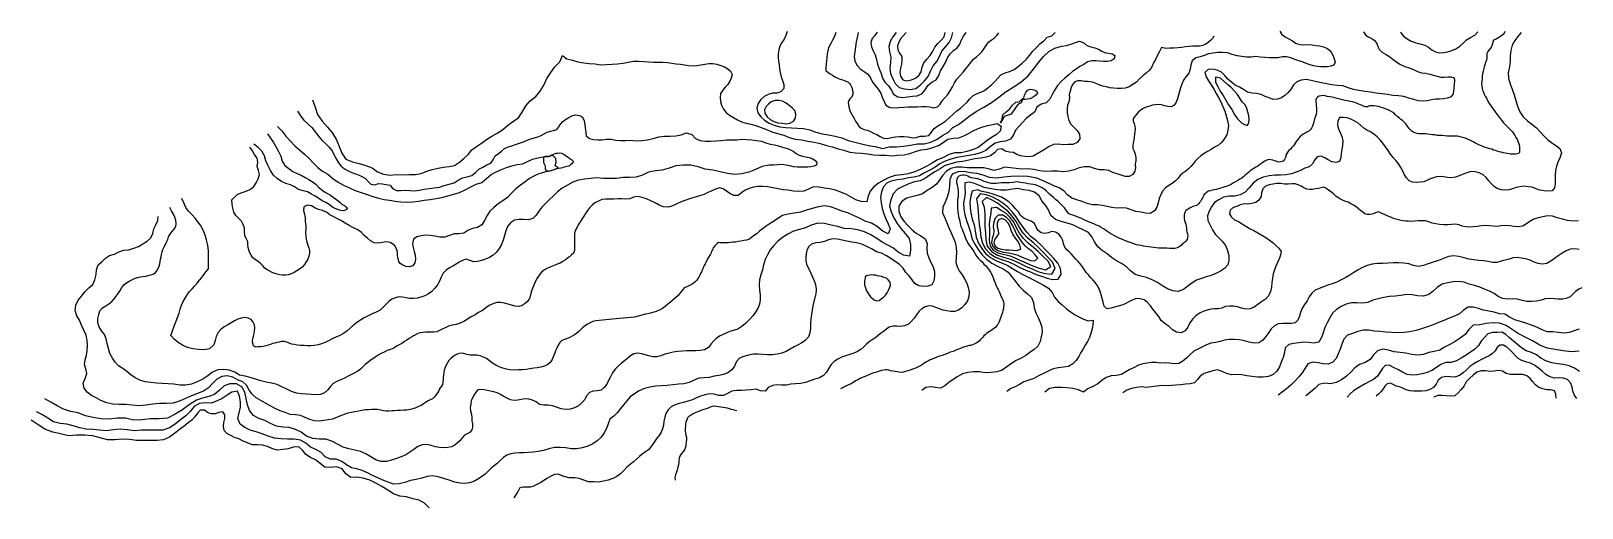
# Model space of a CAD drawing. Extents: x -717078 to -714996, y -984638 to -983998.
import ezdxf

# ---------------------------------------------------------------- set-up
doc = ezdxf.new("R2010")
doc.units = 0
doc.layers.add('contour_lines', color=1, linetype='CONTINUOUS')

msp = doc.modelspace()

# ---------------------------------------------------------------- linework, layer by layer
at = {"layer": 'contour_lines', "color": 1}
for p, q in [((-715401.9, -983997.89, 277), (-715399.147, -984002.596, 277)), ((-716072.635, -984018.099, 275), (-716073.993, -984023.068, 275)), ((-716069.982, -984013.242, 275), (-716072.635, -984018.099, 275)), ((-716066.905, -984008.845, 275), (-716069.982, -984013.242, 275)), ((-716064.465, -984003.909, 275), (-716066.905, -984008.845, 275)), ((-716062.98, -983998.586, 275), (-716064.465, -984003.909, 275)), ((-716004.483, -984014.829, 276), (-716006.942, -984019.536, 276)), ((-716002.043, -984010.182, 276), (-716004.483, -984014.829, 276)), ((-715999.418, -984005.169, 276), (-716002.043, -984010.182, 276)), ((-715997.418, -983999.897, 276), (-715999.418, -984005.169, 276)), ((-715970.3, -984012.533, 277), (-715971.35, -984019.273, 277)), ((-715968.957, -984006.376, 277), (-715970.3, -984012.533, 277)), ((-715967.393, -983999.987, 277), (-715968.957, -984006.376, 277)), ((-715948.928, -984008.113, 278), (-715950.624, -984013.35, 278)), ((-715950.624, -984013.35, 278), (-715949.824, -984019.212, 278)), ((-715949.824, -984019.212, 278), (-715947.598, -984024.517, 278)), ((-715945.053, -984004.022, 278), (-715948.928, -984008.113, 278)), ((-715941.913, -983999.481, 278), (-715945.053, -984004.022, 278)), ((-715924.845, -984011.815, 279), (-715926.375, -984018.76, 279)), ((-715926.375, -984018.76, 279), (-715925.402, -984025.851, 279)), ((-715921.255, -984005.761, 279), (-715924.845, -984011.815, 279)), ((-715916.589, -983999.929, 279), (-715921.255, -984005.761, 279)), ((-715913.248, -984012.867, 280), (-715914.774, -984017.812, 280)), ((-715914.774, -984017.812, 280), (-715914.52, -984023.221, 280)), ((-715910.511, -984008.083, 280), (-715913.248, -984012.867, 280)), ((-715906.967, -984003.967, 280), (-715910.511, -984008.083, 280)), ((-715903.35, -983999.839, 280), (-715906.967, -984003.967, 280)), ((-715864.779, -984019.589, 280), (-715860.592, -984014.662, 280)), ((-715860.592, -984014.662, 280), (-715856.022, -984010.343, 280)), ((-715856.022, -984010.343, 280), (-715852.378, -984005.538, 280)), ((-715855.393, -984024.773, 279), (-715850.602, -984019.023, 279)), ((-715852.378, -984005.538, 280), (-715850.876, -984000, 280)), ((-715850.602, -984019.023, 279), (-715845.641, -984013.315, 279)), ((-715845.641, -984013.315, 279), (-715842.291, -984006.913, 279)), ((-715842.291, -984006.913, 279), (-715840.429, -984000, 279)), ((-715834.796, -984020.512, 278), (-715831.234, -984015.461, 278)), ((-715831.234, -984015.461, 278), (-715828.958, -984009.836, 278)), ((-715828.958, -984009.836, 278), (-715826.148, -984004.608, 278)), ((-715826.148, -984004.608, 278), (-715822.699, -983999.68, 278)), ((-715798.48, -984021.386, 277), (-715795.885, -984017.18, 277)), ((-715795.885, -984017.18, 277), (-715792.851, -984013.055, 277)), ((-715792.851, -984013.055, 277), (-715789.001, -984010.177, 277)), ((-715789.001, -984010.177, 277), (-715785.116, -984007.457, 277)), ((-715785.116, -984007.457, 277), (-715781.695, -984003.959, 277)), ((-715781.695, -984003.959, 277), (-715778.98, -984000.257, 277)), ((-715728.408, -984019.876, 276), (-715723.745, -984015.063, 276)), ((-715723.745, -984015.063, 276), (-715718.283, -984011.065, 276)), ((-715718.283, -984011.065, 276), (-715714.084, -984006.284, 276)), ((-715714.084, -984006.284, 276), (-715707.859, -984004.184, 276)), ((-715707.859, -984004.184, 276), (-715703.472, -983999.723, 276)), ((-715703.51, -984020.79, 275), (-715694.649, -984018.045, 275)), ((-715694.649, -984018.045, 275), (-715688.062, -984017.175, 275)), ((-715688.062, -984017.175, 275), (-715682.057, -984015.539, 275)), ((-715682.057, -984015.539, 275), (-715676.161, -984013.133, 275)), ((-715676.161, -984013.133, 275), (-715670.468, -984011.432, 275)), ((-715670.468, -984011.432, 275), (-715664.951, -984013.771, 275)), ((-715664.951, -984013.771, 275), (-715660.687, -984017.311, 275)), ((-715660.687, -984017.311, 275), (-715655.44, -984019.187, 275)), ((-715655.44, -984019.187, 275), (-715650.009, -984020.252, 275)), ((-715523.283, -984018.62, 276), (-715528.168, -984019.299, 276)), ((-715518.491, -984018.052, 276), (-715523.283, -984018.62, 276)), ((-715513.965, -984018.134, 276), (-715518.491, -984018.052, 276)), ((-715509.486, -984018.122, 276), (-715513.965, -984018.134, 276)), ((-715504.929, -984017.393, 276), (-715509.486, -984018.122, 276)), ((-715501.19, -984015.635, 276), (-715504.929, -984017.393, 276)), ((-715497.737, -984013.145, 276), (-715501.19, -984015.635, 276)), ((-715494.83, -984010.786, 276), (-715497.737, -984013.145, 276)), ((-715492.346, -984007.839, 276), (-715494.83, -984010.786, 276)), ((-715490.228, -984004.94, 276), (-715492.346, -984007.839, 276)), ((-715399.147, -984002.596, 277), (-715394.814, -984005.788, 277)), ((-715394.814, -984005.788, 277), (-715389.876, -984008.232, 277)), ((-715389.876, -984008.232, 277), (-715384.913, -984011.012, 277)), ((-715384.913, -984011.012, 277), (-715380.548, -984014.342, 277)), ((-715380.548, -984014.342, 277), (-715375.093, -984016.141, 277)), ((-715375.093, -984016.141, 277), (-715369.554, -984016.437, 277)), ((-715369.554, -984016.437, 277), (-715363.889, -984016.108, 277)), ((-715363.889, -984016.108, 277), (-715358.602, -984016.619, 277)), ((-715358.602, -984016.619, 277), (-715353.292, -984017.214, 277)), ((-715353.292, -984017.214, 277), (-715348.351, -984017.946, 277)), ((-715348.351, -984017.946, 277), (-715343.26, -984018.932, 277)), ((-715343.26, -984018.932, 277), (-715338.916, -984020.743, 277)), ((-715289.502, -983999.056, 278), (-715287.032, -984003.172, 278)), ((-715287.032, -984003.172, 278), (-715283.44, -984005.668, 278)), ((-715283.44, -984005.668, 278), (-715279.08, -984007.688, 278)), ((-715279.08, -984007.688, 278), (-715275.066, -984010.126, 278)), ((-715275.066, -984010.126, 278), (-715271.902, -984013.932, 278)), ((-715271.902, -984013.932, 278), (-715270.458, -984018.797, 278)), ((-715270.458, -984018.797, 278), (-715268.161, -984023.255, 278)), ((-715239.806, -983999.3, 279), (-715236.063, -984004.567, 279)), ((-715236.063, -984004.567, 279), (-715231.048, -984008.437, 279)), ((-715231.048, -984008.437, 279), (-715225.325, -984011.532, 279)), ((-715225.325, -984011.532, 279), (-715219.113, -984013.715, 279)), ((-715219.113, -984013.715, 279), (-715213.236, -984015.08, 279)), ((-715213.236, -984015.08, 279), (-715207.255, -984016.717, 279)), ((-715207.255, -984016.717, 279), (-715202.291, -984019.596, 279)), ((-715165.45, -984021.599, 279), (-715160.187, -984018.245, 279)), ((-715160.187, -984018.245, 279), (-715155.786, -984014.131, 279)), ((-715155.786, -984014.131, 279), (-715151.196, -984009.833, 279)), ((-715151.196, -984009.833, 279), (-715145.735, -984006.76, 279)), ((-715145.735, -984006.76, 279), (-715140.158, -984003.612, 279)), ((-715140.158, -984003.612, 279), (-715135.881, -983999.06, 279)), ((-715117.839, -984018.648, 279), (-715119.149, -984020.894, 279)), ((-715116.656, -984015.834, 279), (-715117.839, -984018.648, 279)), ((-715116.057, -984013.042, 279), (-715116.656, -984015.834, 279)), ((-715114.843, -984010.376, 279), (-715116.057, -984013.042, 279)), ((-715112.17, -984009.086, 279), (-715114.843, -984010.376, 279)), ((-715109.982, -984007.819, 279), (-715112.17, -984009.086, 279)), ((-715107.797, -984006.515, 279), (-715109.982, -984007.819, 279)), ((-715105.835, -984005.319, 279), (-715107.797, -984006.515, 279)), ((-715103.787, -984004.125, 279), (-715105.835, -984005.319, 279)), ((-715101.887, -984002.736, 279), (-715103.787, -984004.125, 279)), ((-715100.554, -984000.722, 279), (-715101.887, -984002.736, 279)), ((-715099.72, -983998.754, 279), (-715100.554, -984000.722, 279)), ((-715089.926, -984017.035, 280), (-715091.791, -984023.931, 280)), ((-715086.638, -984010.505, 280), (-715089.926, -984017.035, 280)), ((-715082.26, -984005.169, 280), (-715086.638, -984010.505, 280)), ((-715077.91, -983999.866, 280), (-715082.26, -984005.169, 280)), ((-716374.445, -984046.098, 274), (-716368.097, -984039.171, 274)), ((-716368.097, -984039.171, 274), (-716364.477, -984030.605, 274)), ((-716364.477, -984030.605, 274), (-716358.486, -984035.322, 274)), ((-716358.486, -984035.322, 274), (-716350.993, -984037.084, 274)), ((-716350.993, -984037.084, 274), (-716343.643, -984039.05, 274)), ((-716343.643, -984039.05, 274), (-716335.955, -984040.591, 274)), ((-716283.076, -984041.017, 274), (-716276.083, -984039.661, 274)), ((-716276.083, -984039.661, 274), (-716269.041, -984038.373, 274)), ((-716269.041, -984038.373, 274), (-716262.341, -984038.351, 274)), ((-716262.341, -984038.351, 274), (-716255.568, -984038.791, 274)), ((-716255.568, -984038.791, 274), (-716249.1, -984039.381, 274)), ((-716249.1, -984039.381, 274), (-716242.433, -984039.558, 274)), ((-716242.433, -984039.558, 274), (-716236.101, -984039.617, 274)), ((-716236.101, -984039.617, 274), (-716229.668, -984039.758, 274)), ((-716229.668, -984039.758, 274), (-716223.612, -984040.155, 274)), ((-716074.922, -984028.302, 275), (-716075.076, -984033.149, 275)), ((-716075.076, -984033.149, 275), (-716074.662, -984038.374, 275)), ((-716073.993, -984023.068, 275), (-716074.922, -984028.302, 275)), ((-716074.662, -984038.374, 275), (-716073.683, -984043.288, 275)), ((-716010.086, -984037.993, 276), (-716010.476, -984042.217, 276)), ((-716009.525, -984033.498, 276), (-716010.086, -984037.993, 276)), ((-716009.285, -984028.813, 276), (-716009.525, -984033.498, 276)), ((-716008.481, -984024.116, 276), (-716009.285, -984028.813, 276)), ((-716006.942, -984019.536, 276), (-716008.481, -984024.116, 276)), ((-715972.26, -984025.636, 277), (-715973.033, -984032.29, 277)), ((-715973.033, -984032.29, 277), (-715972.133, -984038.517, 277)), ((-715971.35, -984019.273, 277), (-715972.26, -984025.636, 277)), ((-715972.133, -984038.517, 277), (-715969.158, -984044.363, 277)), ((-715947.598, -984024.517, 278), (-715944.786, -984030.063, 278)), ((-715944.786, -984030.063, 278), (-715943.039, -984036.025, 278)), ((-715943.039, -984036.025, 278), (-715941.55, -984042.476, 278)), ((-715925.402, -984025.851, 279), (-715923.837, -984033.048, 279)), ((-715923.837, -984033.048, 279), (-715924.107, -984040.225, 279)), ((-715914.52, -984023.221, 280), (-715912.14, -984027.686, 280)), ((-715912.14, -984027.686, 280), (-715909.214, -984031.945, 280)), ((-715909.113, -984037.012, 280), (-715909.598, -984042.379, 280)), ((-715909.214, -984031.945, 280), (-715909.113, -984037.012, 280)), ((-715879.519, -984040.745, 280), (-715875.486, -984035.524, 280)), ((-715875.486, -984035.524, 280), (-715870.948, -984030.856, 280)), ((-715870.948, -984030.856, 280), (-715867.612, -984025.121, 280)), ((-715867.612, -984025.121, 280), (-715864.779, -984019.589, 280)), ((-715866.861, -984044.84, 279), (-715862.166, -984038.641, 279)), ((-715862.166, -984038.641, 279), (-715858.618, -984031.874, 279)), ((-715858.618, -984031.874, 279), (-715855.393, -984024.773, 279)), ((-715853.49, -984045.573, 278), (-715850.568, -984039.949, 278)), ((-715850.568, -984039.949, 278), (-715847.517, -984033.998, 278)), ((-715847.517, -984033.998, 278), (-715844.179, -984028.652, 278)), ((-715844.179, -984028.652, 278), (-715839.566, -984024.05, 278)), ((-715839.566, -984024.05, 278), (-715834.796, -984020.512, 278)), ((-715819.694, -984044.285, 277), (-715816.423, -984039.954, 277)), ((-715816.423, -984039.954, 277), (-715813.057, -984035.745, 277)), ((-715813.057, -984035.745, 277), (-715808.959, -984032.322, 277)), ((-715808.959, -984032.322, 277), (-715804.931, -984029.131, 277)), ((-715804.931, -984029.131, 277), (-715801.33, -984025.506, 277)), ((-715801.33, -984025.506, 277), (-715798.48, -984021.386, 277)), ((-715747.501, -984041.016, 276), (-715742.343, -984036.239, 276)), ((-715742.343, -984036.239, 276), (-715737.55, -984030.639, 276)), ((-715737.55, -984030.639, 276), (-715733.215, -984025.085, 276)), ((-715733.215, -984025.085, 276), (-715728.408, -984019.876, 276)), ((-715732.279, -984049.181, 275), (-715725.35, -984039.635, 275)), ((-715725.35, -984039.635, 275), (-715718.955, -984031.872, 275)), ((-715718.955, -984031.872, 275), (-715711.909, -984025.213, 275)), ((-715711.909, -984025.213, 275), (-715703.51, -984020.79, 275)), ((-715659.797, -984039.242, 275), (-715664.691, -984042.659, 275)), ((-715654.168, -984037.991, 275), (-715659.797, -984039.242, 275)), ((-715648.711, -984037.719, 275), (-715654.168, -984037.991, 275)), ((-715650.009, -984020.252, 275), (-715644.955, -984022.252, 275)), ((-715643.446, -984038.549, 275), (-715648.711, -984037.719, 275)), ((-715644.955, -984022.252, 275), (-715640.423, -984024.942, 275)), ((-715638.215, -984038.973, 275), (-715643.446, -984038.549, 275)), ((-715640.423, -984024.942, 275), (-715635.846, -984027.049, 275)), ((-715633.061, -984038.763, 275), (-715638.215, -984038.973, 275)), ((-715635.846, -984027.049, 275), (-715631.15, -984027.767, 275)), ((-715628.105, -984037.811, 275), (-715633.061, -984038.763, 275)), ((-715631.15, -984027.767, 275), (-715626.886, -984028.546, 275)), ((-715623.985, -984035.316, 275), (-715628.105, -984037.811, 275)), ((-715626.886, -984028.546, 275), (-715623.052, -984030.758, 275)), ((-715623.052, -984030.758, 275), (-715623.985, -984035.316, 275)), ((-715568.248, -984035.394, 276), (-715571.108, -984040.501, 276)), ((-715565.756, -984030.346, 276), (-715568.248, -984035.394, 276)), ((-715563.167, -984025.203, 276), (-715565.756, -984030.346, 276)), ((-715560.659, -984019.988, 276), (-715563.167, -984025.203, 276)), ((-715554.935, -984021.252, 276), (-715560.659, -984019.988, 276)), ((-715549.56, -984021.101, 276), (-715554.935, -984021.252, 276)), ((-715544.111, -984020.937, 276), (-715549.56, -984021.101, 276)), ((-715538.43, -984020.655, 276), (-715544.111, -984020.937, 276)), ((-715533.182, -984019.873, 276), (-715538.43, -984020.655, 276)), ((-715528.168, -984019.299, 276), (-715533.182, -984019.873, 276)), ((-715519.238, -984037.977, 277), (-715521.209, -984043.313, 277)), ((-715514.676, -984033.92, 277), (-715519.238, -984037.977, 277)), ((-715508.886, -984032.386, 277), (-715514.676, -984033.92, 277)), ((-715503.171, -984030.752, 277), (-715508.886, -984032.386, 277)), ((-715497.554, -984028.327, 277), (-715503.171, -984030.752, 277)), ((-715491.274, -984027.617, 277), (-715497.554, -984028.327, 277)), ((-715484.861, -984026.868, 277), (-715491.274, -984027.617, 277)), ((-715478.608, -984026.617, 277), (-715484.861, -984026.868, 277)), ((-715471.955, -984027.375, 277), (-715478.608, -984026.617, 277)), ((-715465.596, -984029.395, 277), (-715471.955, -984027.375, 277)), ((-715459.137, -984031.006, 277), (-715465.596, -984029.395, 277)), ((-715452.763, -984032, 277), (-715459.137, -984031.006, 277)), ((-715446.499, -984033.011, 277), (-715452.763, -984032, 277)), ((-715440.115, -984033.072, 277), (-715446.499, -984033.011, 277)), ((-715434.088, -984032.029, 277), (-715440.115, -984033.072, 277)), ((-715428.044, -984032.937, 277), (-715434.088, -984032.029, 277)), ((-715421.816, -984033.528, 277), (-715428.044, -984032.937, 277)), ((-715415.992, -984033.915, 277), (-715421.816, -984033.528, 277)), ((-715409.901, -984033.886, 277), (-715415.992, -984033.915, 277)), ((-715404.052, -984033.928, 277), (-715409.901, -984033.886, 277)), ((-715398.275, -984032.528, 277), (-715404.052, -984033.928, 277)), ((-715392.539, -984032.523, 277), (-715398.275, -984032.528, 277)), ((-715386.966, -984034.084, 277), (-715392.539, -984032.523, 277)), ((-715381.741, -984036.219, 277), (-715386.966, -984034.084, 277)), ((-715376.284, -984038.114, 277), (-715381.741, -984036.219, 277)), ((-715371.154, -984039.348, 277), (-715376.284, -984038.114, 277)), ((-715366.214, -984041.446, 277), (-715371.154, -984039.348, 277)), ((-715338.916, -984020.743, 277), (-715335.085, -984023.751, 277)), ((-715335.085, -984023.751, 277), (-715332.31, -984027.193, 277)), ((-715332.31, -984027.193, 277), (-715330.339, -984031.282, 277)), ((-715330.339, -984031.282, 277), (-715328.93, -984035.398, 277)), ((-715327.691, -984039.628, 277), (-715329.515, -984043.527, 277)), ((-715328.93, -984035.398, 277), (-715327.691, -984039.628, 277)), ((-715268.161, -984023.255, 278), (-715263.861, -984026.583, 278)), ((-715263.861, -984026.583, 278), (-715259.111, -984029.219, 278)), ((-715259.111, -984029.219, 278), (-715254.374, -984032.671, 278)), ((-715254.374, -984032.671, 278), (-715249.738, -984036.224, 278)), ((-715249.738, -984036.224, 278), (-715244.868, -984039.792, 278)), ((-715244.868, -984039.792, 278), (-715239.683, -984042.841, 278)), ((-715202.291, -984019.596, 279), (-715197.69, -984023.301, 279)), ((-715197.69, -984023.301, 279), (-715192.837, -984025.801, 279)), ((-715192.837, -984025.801, 279), (-715187.395, -984027.184, 279)), ((-715187.395, -984027.184, 279), (-715181.83, -984026.781, 279)), ((-715181.83, -984026.781, 279), (-715176.456, -984025.832, 279)), ((-715176.456, -984025.832, 279), (-715170.851, -984023.883, 279)), ((-715170.851, -984023.883, 279), (-715165.45, -984021.599, 279)), ((-715124.587, -984037.17, 279), (-715125.594, -984040.099, 279)), ((-715123.936, -984034.112, 279), (-715124.587, -984037.17, 279)), ((-715123.893, -984030.865, 279), (-715123.936, -984034.112, 279)), ((-715123.837, -984028.07, 279), (-715123.893, -984030.865, 279)), ((-715122.535, -984025.531, 279), (-715123.837, -984028.07, 279)), ((-715120.922, -984023.252, 279), (-715122.535, -984025.531, 279)), ((-715119.149, -984020.894, 279), (-715120.922, -984023.252, 279)), ((-715092.777, -984038.875, 280), (-715093.587, -984046.078, 280)), ((-715092.59, -984031.383, 280), (-715092.777, -984038.875, 280)), ((-715091.791, -984023.931, 280), (-715092.59, -984031.383, 280)), ((-716385.321, -984061.631, 274), (-716380.246, -984053.703, 274)), ((-716380.246, -984053.703, 274), (-716374.445, -984046.098, 274)), ((-716335.955, -984040.591, 274), (-716328.437, -984041.417, 274)), ((-716328.437, -984041.417, 274), (-716320.758, -984042.066, 274)), ((-716320.758, -984042.066, 274), (-716313.015, -984043.143, 274)), ((-716313.015, -984043.143, 274), (-716305.614, -984042.934, 274)), ((-716305.614, -984042.934, 274), (-716297.909, -984042.222, 274)), ((-716297.909, -984042.222, 274), (-716290.518, -984041.769, 274)), ((-716290.518, -984041.769, 274), (-716283.076, -984041.017, 274)), ((-716223.612, -984040.155, 274), (-716217.532, -984041.173, 274)), ((-716217.532, -984041.173, 274), (-716211.896, -984041.917, 274)), ((-716211.896, -984041.917, 274), (-716206.038, -984042.539, 274)), ((-716206.038, -984042.539, 274), (-716200.707, -984043.408, 274)), ((-716200.707, -984043.408, 274), (-716195.14, -984044.279, 274)), ((-716195.14, -984044.279, 274), (-716189.623, -984044.504, 274)), ((-716189.623, -984044.504, 274), (-716184.166, -984044.012, 274)), ((-716184.166, -984044.012, 274), (-716178.644, -984043.113, 274)), ((-716178.644, -984043.113, 274), (-716173.558, -984042.368, 274)), ((-716173.558, -984042.368, 274), (-716168.096, -984041.667, 274)), ((-716168.096, -984041.667, 274), (-716162.704, -984041.597, 274)), ((-716162.704, -984041.597, 274), (-716157.245, -984042.582, 274)), ((-716157.245, -984042.582, 274), (-716151.942, -984044.188, 274)), ((-716151.942, -984044.188, 274), (-716147.149, -984046.12, 274)), ((-716147.149, -984046.12, 274), (-716142.691, -984048.72, 274)), ((-716142.691, -984048.72, 274), (-716138.953, -984051.944, 274)), ((-716138.953, -984051.944, 274), (-716136.763, -984056.395, 274)), ((-716136.763, -984056.395, 274), (-716137.83, -984061.132, 274)), ((-716073.683, -984043.288, 275), (-716073.239, -984048.662, 275)), ((-716073.239, -984048.662, 275), (-716072.21, -984053.746, 275)), ((-716072.21, -984053.746, 275), (-716070.756, -984059.221, 275)), ((-716070.756, -984059.221, 275), (-716069.256, -984064.233, 275)), ((-716010.985, -984046.363, 276), (-716011.18, -984050.713, 276)), ((-716011.18, -984050.713, 276), (-716008.284, -984053.285, 276)), ((-716010.476, -984042.217, 276), (-716010.985, -984046.363, 276)), ((-716008.284, -984053.285, 276), (-716005.049, -984055.441, 276)), ((-716005.049, -984055.441, 276), (-716002.011, -984057.113, 276)), ((-716002.011, -984057.113, 276), (-715999.007, -984059.16, 276)), ((-715999.007, -984059.16, 276), (-715995.931, -984060.809, 276)), ((-715995.931, -984060.809, 276), (-715992.929, -984062.065, 276)), ((-715969.158, -984044.363, 277), (-715964.799, -984048.765, 277)), ((-715964.799, -984048.765, 277), (-715959.424, -984052.253, 277)), ((-715959.424, -984052.253, 277), (-715954.453, -984055.635, 277)), ((-715954.453, -984055.635, 277), (-715951.221, -984060.94, 277)), ((-715941.55, -984042.476, 278), (-715939.509, -984048.693, 278)), ((-715939.509, -984048.693, 278), (-715936.966, -984054.722, 278)), ((-715936.966, -984054.722, 278), (-715934.978, -984061.051, 278)), ((-715924.107, -984040.225, 279), (-715925.338, -984047.679, 279)), ((-715925.338, -984047.679, 279), (-715924.1, -984054.872, 279)), ((-715924.1, -984054.872, 279), (-715921.084, -984061.852, 279)), ((-715910.652, -984047.599, 280), (-715911.513, -984053.021, 280)), ((-715911.513, -984053.021, 280), (-715910.688, -984058.333, 280)), ((-715910.688, -984058.333, 280), (-715907.593, -984063.23, 280)), ((-715909.598, -984042.379, 280), (-715910.652, -984047.599, 280)), ((-715890.862, -984061.099, 280), (-715886.101, -984057.531, 280)), ((-715886.101, -984057.531, 280), (-715882.871, -984052.643, 280)), ((-715882.871, -984052.643, 280), (-715881.518, -984046.603, 280)), ((-715881.518, -984046.603, 280), (-715879.519, -984040.745, 280)), ((-715878.804, -984064.899, 279), (-715873.632, -984058.918, 279)), ((-715873.632, -984058.918, 279), (-715870.359, -984051.924, 279)), ((-715870.359, -984051.924, 279), (-715866.861, -984044.84, 279)), ((-715863.007, -984063.488, 278), (-715859.184, -984057.738, 278)), ((-715859.184, -984057.738, 278), (-715857.015, -984051.52, 278)), ((-715857.015, -984051.52, 278), (-715853.49, -984045.573, 278)), ((-715834.999, -984062.297, 277), (-715830.937, -984057.536, 277)), ((-715830.937, -984057.536, 277), (-715826.729, -984053.109, 277)), ((-715826.729, -984053.109, 277), (-715822.986, -984048.711, 277)), ((-715822.986, -984048.711, 277), (-715819.694, -984044.285, 277)), ((-715780.018, -984061.38, 276), (-715776.16, -984056.877, 276)), ((-715776.16, -984056.877, 276), (-715770.563, -984053.998, 276)), ((-715770.563, -984053.998, 276), (-715764.592, -984052.339, 276)), ((-715764.592, -984052.339, 276), (-715758.439, -984049.605, 276)), ((-715758.439, -984049.605, 276), (-715753.039, -984045.506, 276)), ((-715753.039, -984045.506, 276), (-715747.501, -984041.016, 276)), ((-715748.872, -984065.986, 275), (-715739.854, -984058.326, 275)), ((-715739.854, -984058.326, 275), (-715732.279, -984049.181, 275)), ((-715684.811, -984056.704, 275), (-715690.107, -984061.202, 275)), ((-715679.974, -984052.361, 275), (-715684.811, -984056.704, 275)), ((-715674.937, -984048.885, 275), (-715679.974, -984052.361, 275)), ((-715669.974, -984045.486, 275), (-715674.937, -984048.885, 275)), ((-715664.691, -984042.659, 275), (-715669.974, -984045.486, 275)), ((-715585.486, -984058.161, 276), (-715590.156, -984062.236, 276)), ((-715580.96, -984054.409, 276), (-715585.486, -984058.161, 276)), ((-715576.509, -984050.489, 276), (-715580.96, -984054.409, 276)), ((-715573.561, -984045.737, 276), (-715576.509, -984050.489, 276)), ((-715571.108, -984040.501, 276), (-715573.561, -984045.737, 276)), ((-715527.871, -984059.272, 277), (-715530.875, -984063.994, 277)), ((-715524.088, -984054.495, 277), (-715527.871, -984059.272, 277)), ((-715521.907, -984049.231, 277), (-715524.088, -984054.495, 277)), ((-715521.209, -984043.313, 277), (-715521.907, -984049.231, 277)), ((-715497.965, -984049.551, 278), (-715502.513, -984053.357, 278)), ((-715502.513, -984053.357, 278), (-715500.552, -984059.314, 278)), ((-715500.552, -984059.314, 278), (-715497.391, -984064.799, 278)), ((-715491.658, -984049.25, 278), (-715497.965, -984049.551, 278)), ((-715485.659, -984050.587, 278), (-715491.658, -984049.25, 278)), ((-715481.463, -984061.005, 279), (-715487.928, -984060.047, 279)), ((-715487.928, -984060.047, 279), (-715487.922, -984066.391, 279)), ((-715479.883, -984053.323, 278), (-715485.659, -984050.587, 278)), ((-715475.391, -984057.412, 278), (-715479.883, -984053.323, 278)), ((-715471.555, -984062.726, 278), (-715475.391, -984057.412, 278)), ((-715361.19, -984043.261, 277), (-715366.214, -984041.446, 277)), ((-715356.588, -984044.783, 277), (-715361.19, -984043.261, 277)), ((-715351.667, -984045.713, 277), (-715356.588, -984044.783, 277)), ((-715347.063, -984046.048, 277), (-715351.667, -984045.713, 277)), ((-715342.306, -984046.075, 277), (-715347.063, -984046.048, 277)), ((-715338.06, -984046.061, 277), (-715342.306, -984046.075, 277)), ((-715333.403, -984045.261, 277), (-715338.06, -984046.061, 277)), ((-715329.515, -984043.527, 277), (-715333.403, -984045.261, 277)), ((-715239.683, -984042.841, 278), (-715233.964, -984045.292, 278)), ((-715233.964, -984045.292, 278), (-715228.146, -984047.391, 278)), ((-715228.146, -984047.391, 278), (-715222.297, -984049.65, 278)), ((-715222.297, -984049.65, 278), (-715217.036, -984052.196, 278)), ((-715217.036, -984052.196, 278), (-715211.513, -984053.856, 278)), ((-715211.513, -984053.856, 278), (-715205.829, -984054.616, 278)), ((-715205.829, -984054.616, 278), (-715200.498, -984055.588, 278)), ((-715200.498, -984055.588, 278), (-715195.495, -984057.225, 278)), ((-715195.495, -984057.225, 278), (-715190.625, -984058.604, 278)), ((-715190.625, -984058.604, 278), (-715185.822, -984059.726, 278)), ((-715185.822, -984059.726, 278), (-715181.167, -984059.807, 278)), ((-715181.167, -984059.807, 278), (-715176.516, -984059.188, 278)), ((-715176.516, -984059.188, 278), (-715172.168, -984059.538, 278)), ((-715172.168, -984059.538, 278), (-715167.904, -984060.557, 278)), ((-715167.904, -984060.557, 278), (-715167.545, -984064.73, 278)), ((-715130.117, -984058.578, 279), (-715130.453, -984062.154, 279)), ((-715129.745, -984055.505, 279), (-715130.117, -984058.578, 279)), ((-715129.013, -984052.378, 279), (-715129.745, -984055.505, 279)), ((-715128.54, -984049.335, 279), (-715129.013, -984052.378, 279)), ((-715127.703, -984046.038, 279), (-715128.54, -984049.335, 279)), ((-715126.788, -984043.118, 279), (-715127.703, -984046.038, 279)), ((-715125.594, -984040.099, 279), (-715126.788, -984043.118, 279)), ((-715093.587, -984046.078, 280), (-715095.229, -984053.555, 280)), ((-715095.229, -984053.555, 280), (-715094.758, -984061.24, 280)), ((-716400.323, -984085.723, 274), (-716394.147, -984078.632, 274)), ((-716394.147, -984078.632, 274), (-716389.459, -984070.365, 274)), ((-716389.459, -984070.365, 274), (-716385.321, -984061.631, 274)), ((-716149.231, -984077.385, 274), (-716152.161, -984081.826, 274)), ((-716145.879, -984073.416, 274), (-716149.231, -984077.385, 274)), ((-716142.683, -984069.606, 274), (-716145.879, -984073.416, 274)), ((-716139.904, -984065.35, 274), (-716142.683, -984069.606, 274)), ((-716137.83, -984061.132, 274), (-716139.904, -984065.35, 274)), ((-716082.474, -984081.198, 275), (-716088.297, -984082.869, 275)), ((-716076.701, -984081.211, 275), (-716082.474, -984081.198, 275)), ((-716071.249, -984079.489, 275), (-716076.701, -984081.211, 275)), ((-716067.341, -984075.025, 275), (-716071.249, -984079.489, 275)), ((-716069.256, -984064.233, 275), (-716067.385, -984069.621, 275)), ((-716067.385, -984069.621, 275), (-716067.341, -984075.025, 275)), ((-715992.929, -984062.065, 276), (-715989.902, -984063.116, 276)), ((-715989.902, -984063.116, 276), (-715987.09, -984063.863, 276)), ((-715987.09, -984063.863, 276), (-715984.238, -984065.093, 276)), ((-715984.238, -984065.093, 276), (-715981.697, -984066.265, 276)), ((-715981.697, -984066.265, 276), (-715979.359, -984068.144, 276)), ((-715979.359, -984068.144, 276), (-715977.729, -984070.176, 276)), ((-715977.729, -984070.176, 276), (-715976.547, -984072.727, 276)), ((-715976.547, -984072.727, 276), (-715975.854, -984075.119, 276)), ((-715975.854, -984075.119, 276), (-715975.146, -984077.746, 276)), ((-715975.146, -984077.746, 276), (-715974.976, -984080.126, 276)), ((-715974.976, -984080.126, 276), (-715974.773, -984082.74, 276)), ((-715951.221, -984060.94, 277), (-715948.269, -984066.372, 277)), ((-715948.269, -984066.372, 277), (-715944.614, -984071.176, 277)), ((-715944.614, -984071.176, 277), (-715940.745, -984075.946, 277)), ((-715940.745, -984075.946, 277), (-715937.417, -984081.347, 277)), ((-715937.417, -984081.347, 277), (-715935.208, -984086.878, 277)), ((-715934.978, -984061.051, 278), (-715931.638, -984066.66, 278)), ((-715931.638, -984066.66, 278), (-715926.912, -984071.613, 278)), ((-715926.912, -984071.613, 278), (-715923.411, -984076.953, 278)), ((-715923.411, -984076.953, 278), (-715920.009, -984082.564, 278)), ((-715921.084, -984061.852, 279), (-715917.754, -984068.515, 279)), ((-715917.754, -984068.515, 279), (-715912.515, -984073.805, 279)), ((-715912.515, -984073.805, 279), (-715905.453, -984075.525, 279)), ((-715907.593, -984063.23, 280), (-715902.123, -984064.578, 280)), ((-715905.453, -984075.525, 279), (-715897.668, -984076.479, 279)), ((-715902.123, -984064.578, 280), (-715896.2, -984063.537, 280)), ((-715897.668, -984076.479, 279), (-715890.448, -984075.057, 279)), ((-715896.2, -984063.537, 280), (-715890.862, -984061.099, 280)), ((-715890.448, -984075.057, 279), (-715884.315, -984070.41, 279)), ((-715884.315, -984070.41, 279), (-715878.804, -984064.899, 279)), ((-715882.005, -984081.975, 278), (-715877.594, -984077.027, 278)), ((-715877.594, -984077.027, 278), (-715874.003, -984071.227, 278)), ((-715874.003, -984071.227, 278), (-715868.811, -984066.533, 278)), ((-715868.811, -984066.533, 278), (-715863.007, -984063.488, 278)), ((-715847.404, -984083.081, 277), (-715844.003, -984078.166, 277)), ((-715844.003, -984078.166, 277), (-715841.096, -984072.792, 277)), ((-715841.096, -984072.792, 277), (-715838.28, -984067.297, 277)), ((-715838.28, -984067.297, 277), (-715834.999, -984062.297, 277)), ((-715808.675, -984082.143, 276), (-715802.996, -984080.092, 276)), ((-715802.996, -984080.092, 276), (-715797.971, -984077.543, 276)), ((-715797.971, -984077.543, 276), (-715793.187, -984073.909, 276)), ((-715793.187, -984073.909, 276), (-715788.742, -984070.129, 276)), ((-715788.742, -984070.129, 276), (-715784.274, -984065.732, 276)), ((-715784.274, -984065.732, 276), (-715780.018, -984061.38, 276)), ((-715779.038, -984086.686, 275), (-715769.165, -984079.164, 275)), ((-715769.165, -984079.164, 275), (-715758.736, -984072.825, 275)), ((-715758.736, -984072.825, 275), (-715748.872, -984065.986, 275)), ((-715744.302, -984083.762, 274), (-715742.667, -984080.346, 274)), ((-715742.667, -984080.346, 274), (-715740.35, -984077.429, 274)), ((-715740.35, -984077.429, 274), (-715736.772, -984076.096, 274)), ((-715736.772, -984076.096, 274), (-715733.489, -984076.409, 274)), ((-715733.489, -984076.409, 274), (-715730.313, -984077.365, 274)), ((-715730.313, -984077.365, 274), (-715727.716, -984078.606, 274)), ((-715727.077, -984081.471, 274), (-715729.067, -984083.853, 274)), ((-715727.716, -984078.606, 274), (-715727.077, -984081.471, 274)), ((-715703.539, -984076.954, 275), (-715707.193, -984083.131, 275)), ((-715699.903, -984070.959, 275), (-715703.539, -984076.954, 275)), ((-715695.08, -984065.766, 275), (-715699.903, -984070.959, 275)), ((-715690.107, -984061.202, 275), (-715695.08, -984065.766, 275)), ((-715683.168, -984078.685, 276), (-715684.279, -984083.256, 276)), ((-715681.999, -984073.874, 276), (-715683.168, -984078.685, 276)), ((-715680.008, -984069.659, 276), (-715681.999, -984073.874, 276)), ((-715676.973, -984066.261, 276), (-715680.008, -984069.659, 276)), ((-715672.754, -984064.754, 276), (-715676.973, -984066.261, 276)), ((-715668.325, -984064.875, 276), (-715672.754, -984064.754, 276)), ((-715663.957, -984065.578, 276), (-715668.325, -984064.875, 276)), ((-715659.653, -984065.726, 276), (-715663.957, -984065.578, 276)), ((-715655.667, -984066.212, 276), (-715659.653, -984065.726, 276)), ((-715651.549, -984067.147, 276), (-715655.667, -984066.212, 276)), ((-715647.542, -984068.931, 276), (-715651.549, -984067.147, 276)), ((-715643.317, -984070.365, 276), (-715647.542, -984068.931, 276)), ((-715639.067, -984071.873, 276), (-715643.317, -984070.365, 276)), ((-715634.556, -984072.924, 276), (-715639.067, -984071.873, 276)), ((-715629.955, -984074.273, 276), (-715634.556, -984072.924, 276)), ((-715625.002, -984074.701, 276), (-715629.955, -984074.273, 276)), ((-715620.094, -984074.966, 276), (-715625.002, -984074.701, 276)), ((-715614.753, -984075.244, 276), (-715620.094, -984074.966, 276)), ((-715609.433, -984074.749, 276), (-715614.753, -984075.244, 276)), ((-715604.109, -984072.589, 276), (-715609.433, -984074.749, 276)), ((-715599.048, -984069.821, 276), (-715604.109, -984072.589, 276)), ((-715594.319, -984066.39, 276), (-715599.048, -984069.821, 276)), ((-715590.156, -984062.236, 276), (-715594.319, -984066.39, 276)), ((-715536.435, -984079.267, 277), (-715537.75, -984083.916, 277)), ((-715535.033, -984074.173, 277), (-715536.435, -984079.267, 277)), ((-715533.311, -984069.211, 277), (-715535.033, -984074.173, 277)), ((-715530.875, -984063.994, 277), (-715533.311, -984069.211, 277)), ((-715497.391, -984064.799, 278), (-715493.746, -984070.298, 278)), ((-715493.746, -984070.298, 278), (-715490.198, -984075.961, 278)), ((-715490.198, -984075.961, 278), (-715487.077, -984081.594, 278)), ((-715487.922, -984066.391, 279), (-715484.856, -984072.282, 279)), ((-715487.077, -984081.594, 278), (-715484.171, -984087.274, 278)), ((-715484.856, -984072.282, 279), (-715481.723, -984078.401, 279)), ((-715481.723, -984078.401, 279), (-715477.942, -984084.547, 279)), ((-715476.51, -984065.512, 279), (-715481.463, -984061.005, 279)), ((-715471.856, -984069.599, 279), (-715476.51, -984065.512, 279)), ((-715466.941, -984073.809, 279), (-715471.856, -984069.599, 279)), ((-715466.636, -984066.601, 278), (-715471.555, -984062.726, 278)), ((-715462.582, -984078.414, 279), (-715466.941, -984073.809, 279)), ((-715461.631, -984070.559, 278), (-715466.636, -984066.601, 278)), ((-715458.743, -984083.248, 279), (-715462.582, -984078.414, 279)), ((-715455.68, -984073.122, 278), (-715461.631, -984070.559, 278)), ((-715450.434, -984076.503, 278), (-715455.68, -984073.122, 278)), ((-715445.026, -984079.749, 278), (-715450.434, -984076.503, 278)), ((-715439.194, -984081.369, 278), (-715445.026, -984079.749, 278)), ((-715432.895, -984081.689, 278), (-715439.194, -984081.369, 278)), ((-715426.991, -984083.255, 278), (-715432.895, -984081.689, 278)), ((-715390.488, -984080.414, 278), (-715394.92, -984084.52, 278)), ((-715386.724, -984075.528, 278), (-715390.488, -984080.414, 278)), ((-715383.527, -984070.183, 278), (-715386.724, -984075.528, 278)), ((-715378.828, -984065.97, 278), (-715383.527, -984070.183, 278)), ((-715372.951, -984063.694, 278), (-715378.828, -984065.97, 278)), ((-715366.438, -984063.152, 278), (-715372.951, -984063.694, 278)), ((-715359.802, -984064.252, 278), (-715366.438, -984063.152, 278)), ((-715352.774, -984065.946, 278), (-715359.802, -984064.252, 278)), ((-715345.897, -984067.373, 278), (-715352.774, -984065.946, 278)), ((-715338.846, -984068.851, 278), (-715345.897, -984067.373, 278)), ((-715331.907, -984070.325, 278), (-715338.846, -984068.851, 278)), ((-715324.465, -984071.124, 278), (-715331.907, -984070.325, 278)), ((-715317.096, -984071.405, 278), (-715324.465, -984071.124, 278)), ((-715310.082, -984074.162, 278), (-715317.096, -984071.405, 278)), ((-715303.048, -984076.397, 278), (-715310.082, -984074.162, 278)), ((-715295.388, -984077.789, 278), (-715303.048, -984076.397, 278)), ((-715287.78, -984078.921, 278), (-715295.388, -984077.789, 278)), ((-715280.215, -984080.042, 278), (-715287.78, -984078.921, 278)), ((-715272.571, -984081.519, 278), (-715280.215, -984080.042, 278)), ((-715264.668, -984082.2, 278), (-715272.571, -984081.519, 278)), ((-715168.827, -984078.449, 278), (-715169.53, -984083.025, 278)), ((-715168.133, -984073.645, 278), (-715168.827, -984078.449, 278)), ((-715167.628, -984069.231, 278), (-715168.133, -984073.645, 278)), ((-715167.545, -984064.73, 278), (-715167.628, -984069.231, 278)), ((-715130.734, -984065.33, 279), (-715130.949, -984068.673, 279)), ((-715130.949, -984068.673, 279), (-715130.874, -984071.545, 279)), ((-715130.874, -984071.545, 279), (-715130.464, -984074.521, 279)), ((-715130.453, -984062.154, 279), (-715130.734, -984065.33, 279)), ((-715130.464, -984074.521, 279), (-715129.684, -984077.193, 279)), ((-715129.684, -984077.193, 279), (-715128.673, -984079.807, 279)), ((-715128.673, -984079.807, 279), (-715127.594, -984082.541, 279)), ((-715094.758, -984061.24, 280), (-715092.629, -984068.713, 280)), ((-715092.629, -984068.713, 280), (-715090.001, -984076.152, 280)), ((-715090.001, -984076.152, 280), (-715087.469, -984083.645, 280)), ((-716699.729, -984090.171, 274), (-716696.426, -984100.091, 274)), ((-716696.426, -984100.091, 274), (-716693.032, -984110.024, 274)), ((-716418.329, -984106.791, 274), (-716413.755, -984098.521, 274)), ((-716413.755, -984098.521, 274), (-716407.674, -984091.514, 274)), ((-716407.674, -984091.514, 274), (-716400.323, -984085.723, 274)), ((-716152.161, -984081.826, 274), (-716152.98, -984086.977, 274)), ((-716152.98, -984086.977, 274), (-716152.42, -984092.387, 274)), ((-716152.42, -984092.387, 274), (-716150.907, -984097.626, 274)), ((-716150.907, -984097.626, 274), (-716148.436, -984102.587, 274)), ((-716102.01, -984095.016, 275), (-716103.766, -984101.413, 275)), ((-716103.766, -984101.413, 275), (-716102.193, -984107.908, 275)), ((-716098.153, -984089.79, 275), (-716102.01, -984095.016, 275)), ((-716093.576, -984085.789, 275), (-716098.153, -984089.79, 275)), ((-716088.297, -984082.869, 275), (-716093.576, -984085.789, 275)), ((-716091.253, -984099.405, 276), (-716093.419, -984103.775, 276)), ((-716088.032, -984096.065, 276), (-716091.253, -984099.405, 276)), ((-716084.171, -984092.948, 276), (-716088.032, -984096.065, 276)), ((-716079.203, -984091.319, 276), (-716084.171, -984092.948, 276)), ((-716074.057, -984091.364, 276), (-716079.203, -984091.319, 276)), ((-716069.181, -984092.178, 276), (-716074.057, -984091.364, 276)), ((-716064.422, -984094.831, 276), (-716069.181, -984092.178, 276)), ((-716060.306, -984097.97, 276), (-716064.422, -984094.831, 276)), ((-716056.13, -984100.782, 276), (-716060.306, -984097.97, 276)), ((-716052.664, -984104.585, 276), (-716056.13, -984100.782, 276)), ((-715980.156, -984091.218, 276), (-715981.128, -984093.797, 276)), ((-715981.128, -984093.797, 276), (-715980.782, -984096.634, 276)), ((-715980.782, -984096.634, 276), (-715980.199, -984099.622, 276)), ((-715980.199, -984099.622, 276), (-715979.346, -984102.656, 276)), ((-715978.701, -984089.082, 276), (-715980.156, -984091.218, 276)), ((-715977.178, -984087.036, 276), (-715978.701, -984089.082, 276)), ((-715975.87, -984085.124, 276), (-715977.178, -984087.036, 276)), ((-715974.773, -984082.74, 276), (-715975.87, -984085.124, 276)), ((-715935.208, -984086.878, 277), (-715932.945, -984092.442, 277)), ((-715932.945, -984092.442, 277), (-715930.263, -984097.233, 277)), ((-715930.263, -984097.233, 277), (-715925.153, -984100.321, 277)), ((-715925.153, -984100.321, 277), (-715919.272, -984101.14, 277)), ((-715920.009, -984082.564, 278), (-715914.603, -984086.215, 278)), ((-715919.272, -984101.14, 277), (-715912.857, -984100.642, 277)), ((-715914.603, -984086.215, 278), (-715908.243, -984087.269, 278)), ((-715912.857, -984100.642, 277), (-715906.535, -984100.098, 277)), ((-715908.243, -984087.269, 278), (-715901.478, -984086.344, 278)), ((-715906.535, -984100.098, 277), (-715900.331, -984099.776, 277)), ((-715901.478, -984086.344, 278), (-715894.897, -984085.538, 278)), ((-715900.331, -984099.776, 277), (-715894.154, -984099.579, 277)), ((-715894.897, -984085.538, 278), (-715888.308, -984084.774, 278)), ((-715894.154, -984099.579, 277), (-715887.992, -984099.825, 277)), ((-715888.308, -984084.774, 278), (-715882.005, -984081.975, 278)), ((-715887.992, -984099.825, 277), (-715882.076, -984099.258, 277)), ((-715882.076, -984099.258, 277), (-715876.697, -984099.176, 277)), ((-715876.697, -984099.176, 277), (-715871.311, -984099.864, 277)), ((-715871.311, -984099.864, 277), (-715866.227, -984101.023, 277)), ((-715866.227, -984101.023, 277), (-715861.324, -984099.725, 277)), ((-715861.324, -984099.725, 277), (-715857.75, -984095.845, 277)), ((-715857.75, -984095.845, 277), (-715854.687, -984091.733, 277)), ((-715854.687, -984091.733, 277), (-715851.292, -984087.371, 277)), ((-715851.292, -984087.371, 277), (-715847.404, -984083.081, 277)), ((-715835.363, -984105.155, 276), (-715830.512, -984101.302, 276)), ((-715830.512, -984101.302, 276), (-715825.776, -984097.251, 276)), ((-715825.776, -984097.251, 276), (-715821.451, -984093.425, 276)), ((-715821.451, -984093.425, 276), (-715817.663, -984088.93, 276)), ((-715817.663, -984088.93, 276), (-715813.867, -984084.745, 276)), ((-715813.867, -984084.745, 276), (-715808.675, -984082.143, 276)), ((-715809.47, -984105.823, 275), (-715798.975, -984100.252, 275)), ((-715798.975, -984100.252, 275), (-715788.801, -984093.925, 275)), ((-715788.801, -984093.925, 275), (-715779.038, -984086.686, 275)), ((-715764.437, -984102.764, 274), (-715760.537, -984097.53, 274)), ((-715756.684, -984101.181, 274), (-715762.405, -984109.451, 274)), ((-715760.537, -984097.53, 274), (-715755.962, -984093.539, 274)), ((-715753.295, -984096.712, 274), (-715756.684, -984101.181, 274)), ((-715755.962, -984093.539, 274), (-715751.483, -984092.773, 274)), ((-715748.668, -984094.203, 274), (-715753.295, -984096.712, 274)), ((-715751.483, -984092.773, 274), (-715748.526, -984089.932, 274)), ((-715747.068, -984089.676, 274), (-715748.668, -984094.203, 274)), ((-715748.526, -984089.932, 274), (-715745.445, -984087.477, 274)), ((-715743.516, -984089.672, 274), (-715747.068, -984089.676, 274)), ((-715745.445, -984087.477, 274), (-715744.302, -984083.762, 274)), ((-715740.41, -984089.548, 274), (-715743.516, -984089.672, 274)), ((-715737.235, -984088.93, 274), (-715740.41, -984089.548, 274)), ((-715734.303, -984087.585, 274), (-715737.235, -984088.93, 274)), ((-715731.482, -984085.697, 274), (-715734.303, -984087.585, 274)), ((-715729.067, -984083.853, 274), (-715731.482, -984085.697, 274)), ((-715727.704, -984099.9, 275), (-715730.649, -984106.5, 275)), ((-715721.994, -984096.25, 275), (-715727.704, -984099.9, 275)), ((-715715.438, -984094.131, 275), (-715721.994, -984096.25, 275)), ((-715710.206, -984089.424, 275), (-715715.438, -984094.131, 275)), ((-715707.193, -984083.131, 275), (-715710.206, -984089.424, 275)), ((-715686.527, -984097.463, 276), (-715687.258, -984102.398, 276)), ((-715687.258, -984102.398, 276), (-715687.075, -984107.541, 276)), ((-715684.942, -984092.808, 276), (-715686.527, -984097.463, 276)), ((-715684.039, -984088.011, 276), (-715684.942, -984092.808, 276)), ((-715684.279, -984083.256, 276), (-715684.039, -984088.011, 276)), ((-715586.07, -984102.428, 277), (-715588.867, -984104.382, 277)), ((-715583.256, -984100.964, 277), (-715586.07, -984102.428, 277)), ((-715579.812, -984099.622, 277), (-715583.256, -984100.964, 277)), ((-715576.279, -984098.546, 277), (-715579.812, -984099.622, 277)), ((-715572.587, -984097.623, 277), (-715576.279, -984098.546, 277)), ((-715568.916, -984096.932, 277), (-715572.587, -984097.623, 277)), ((-715564.84, -984096.483, 277), (-715568.916, -984096.932, 277)), ((-715560.782, -984097.069, 277), (-715564.84, -984096.483, 277)), ((-715556.342, -984098.224, 277), (-715560.782, -984097.069, 277)), ((-715552.145, -984099.387, 277), (-715556.342, -984098.224, 277)), ((-715547.476, -984099.64, 277), (-715552.145, -984099.387, 277)), ((-715543.43, -984097.587, 277), (-715547.476, -984099.64, 277)), ((-715540.942, -984093.273, 277), (-715543.43, -984097.587, 277)), ((-715539.115, -984088.737, 277), (-715540.942, -984093.273, 277)), ((-715537.75, -984083.916, 277), (-715539.115, -984088.737, 277)), ((-715484.171, -984087.274, 278), (-715481.041, -984093.109, 278)), ((-715481.041, -984093.109, 278), (-715478.451, -984099.377, 278)), ((-715478.451, -984099.377, 278), (-715475.589, -984105.323, 278)), ((-715477.942, -984084.547, 279), (-715474.27, -984090.801, 279)), ((-715474.27, -984090.801, 279), (-715470.55, -984097.176, 279)), ((-715470.55, -984097.176, 279), (-715466.197, -984103.227, 279)), ((-715455.466, -984088.197, 279), (-715458.743, -984083.248, 279)), ((-715452.186, -984092.788, 279), (-715455.466, -984088.197, 279)), ((-715448.469, -984097.145, 279), (-715452.186, -984092.788, 279)), ((-715445.836, -984101.759, 279), (-715448.469, -984097.145, 279)), ((-715444.497, -984106.926, 279), (-715445.836, -984101.759, 279)), ((-715421.571, -984085.61, 278), (-715426.991, -984083.255, 278)), ((-715416.1, -984087.728, 278), (-715421.571, -984085.61, 278)), ((-715410.672, -984089.693, 278), (-715416.1, -984087.728, 278)), ((-715405.098, -984089.546, 278), (-715410.672, -984089.693, 278)), ((-715399.734, -984087.738, 278), (-715405.098, -984089.546, 278)), ((-715394.92, -984084.52, 278), (-715399.734, -984087.738, 278)), ((-715353.239, -984090.3, 279), (-715353.36, -984092.844, 279)), ((-715353.36, -984092.844, 279), (-715353.227, -984095.285, 279)), ((-715352.672, -984088.23, 279), (-715353.239, -984090.3, 279)), ((-715353.227, -984095.285, 279), (-715353.027, -984098.147, 279)), ((-715353.027, -984098.147, 279), (-715352.637, -984100.878, 279)), ((-715351.006, -984086.486, 279), (-715352.672, -984088.23, 279)), ((-715352.637, -984100.878, 279), (-715352.449, -984103.821, 279)), ((-715349.05, -984085.313, 279), (-715351.006, -984086.486, 279)), ((-715346.403, -984084.762, 279), (-715349.05, -984085.313, 279)), ((-715343.82, -984084.639, 279), (-715346.403, -984084.762, 279)), ((-715340.904, -984084.908, 279), (-715343.82, -984084.639, 279)), ((-715338.083, -984085.568, 279), (-715340.904, -984084.908, 279)), ((-715334.861, -984086.185, 279), (-715338.083, -984085.568, 279)), ((-715331.708, -984086.833, 279), (-715334.861, -984086.185, 279)), ((-715328.114, -984087.637, 279), (-715331.708, -984086.833, 279)), ((-715324.652, -984088.582, 279), (-715328.114, -984087.637, 279)), ((-715320.847, -984089.343, 279), (-715324.652, -984088.582, 279)), ((-715317.543, -984090.328, 279), (-715320.847, -984089.343, 279)), ((-715314.043, -984091.082, 279), (-715317.543, -984090.328, 279)), ((-715310.724, -984091.701, 279), (-715314.043, -984091.082, 279)), ((-715307.565, -984092.442, 279), (-715310.724, -984091.701, 279)), ((-715304.219, -984092.778, 279), (-715307.565, -984092.442, 279)), ((-715301.075, -984093.897, 279), (-715304.219, -984092.778, 279)), ((-715298.178, -984095.137, 279), (-715301.075, -984093.897, 279)), ((-715295.044, -984096.429, 279), (-715298.178, -984095.137, 279)), ((-715292.378, -984097.583, 279), (-715295.044, -984096.429, 279)), ((-715289.543, -984098.651, 279), (-715292.378, -984097.583, 279)), ((-715286.637, -984099.575, 279), (-715289.543, -984098.651, 279)), ((-715284.114, -984099.526, 279), (-715286.637, -984099.575, 279)), ((-715281.375, -984098.504, 279), (-715284.114, -984099.526, 279)), ((-715278.665, -984098.134, 279), (-715281.375, -984098.504, 279)), ((-715275.569, -984098.491, 279), (-715278.665, -984098.134, 279)), ((-715272.552, -984098.602, 279), (-715275.569, -984098.491, 279)), ((-715269.32, -984099.308, 279), (-715272.552, -984098.602, 279)), ((-715266.619, -984100.29, 279), (-715269.32, -984099.308, 279)), ((-715263.396, -984101.032, 279), (-715266.619, -984100.29, 279)), ((-715257.14, -984083.115, 278), (-715264.668, -984082.2, 278)), ((-715260.559, -984102.176, 279), (-715263.396, -984101.032, 279)), ((-715257.312, -984103.373, 279), (-715260.559, -984102.176, 279)), ((-715249.832, -984084.303, 278), (-715257.14, -984083.115, 278)), ((-715242.501, -984084.787, 278), (-715249.832, -984084.303, 278)), ((-715235.27, -984085.861, 278), (-715242.501, -984084.787, 278)), ((-715228.79, -984088.116, 278), (-715235.27, -984085.861, 278)), ((-715221.938, -984089.677, 278), (-715228.79, -984088.116, 278)), ((-715215.673, -984091.497, 278), (-715221.938, -984089.677, 278)), ((-715209.622, -984091.998, 278), (-715215.673, -984091.497, 278)), ((-715203.789, -984091.57, 278), (-715209.622, -984091.998, 278)), ((-715198.28, -984090.3, 278), (-715203.789, -984091.57, 278)), ((-715192.817, -984089.452, 278), (-715198.28, -984090.3, 278)), ((-715187.454, -984089.219, 278), (-715192.817, -984089.452, 278)), ((-715182.332, -984088.984, 278), (-715187.454, -984089.219, 278)), ((-715177.4, -984088.212, 278), (-715182.332, -984088.984, 278)), ((-715172.63, -984086.879, 278), (-715177.4, -984088.212, 278)), ((-715169.53, -984083.025, 278), (-715172.63, -984086.879, 278)), ((-715127.594, -984082.541, 279), (-715126.272, -984085.119, 279)), ((-715126.272, -984085.119, 279), (-715124.602, -984088.04, 279)), ((-715124.602, -984088.04, 279), (-715122.93, -984090.941, 279)), ((-715122.93, -984090.941, 279), (-715121.166, -984094.119, 279)), ((-715121.166, -984094.119, 279), (-715119.367, -984096.922, 279)), ((-715119.367, -984096.922, 279), (-715117.216, -984100.116, 279)), ((-715117.216, -984100.116, 279), (-715115.029, -984103.156, 279)), ((-715087.469, -984083.645, 280), (-715084.876, -984091.064, 280)), ((-715084.876, -984091.064, 280), (-715082.876, -984098.941, 280)), ((-715082.876, -984098.941, 280), (-715079.894, -984106.571, 280)), ((-716719.898, -984105.364, 273), (-716715.837, -984111.623, 273)), ((-716715.837, -984111.623, 273), (-716711.441, -984117.328, 273)), ((-716711.441, -984117.328, 273), (-716706.055, -984122.588, 273)), ((-716706.055, -984122.588, 273), (-716700.632, -984127.329, 273)), ((-716693.032, -984110.024, 274), (-716686.682, -984118.657, 274)), ((-716686.682, -984118.657, 274), (-716679.726, -984126.814, 274)), ((-716438.106, -984124.546, 274), (-716431.053, -984119.162, 274)), ((-716431.053, -984119.162, 274), (-716423.248, -984114.44, 274)), ((-716423.248, -984114.44, 274), (-716418.329, -984106.791, 274)), ((-716369.31, -984126.703, 273), (-716367.163, -984122.87, 273)), ((-716367.163, -984122.87, 273), (-716364.049, -984119.226, 273)), ((-716364.049, -984119.226, 273), (-716360.283, -984116.464, 273)), ((-716360.283, -984116.464, 273), (-716356.002, -984113.917, 273)), ((-716356.002, -984113.917, 273), (-716351.665, -984111.667, 273)), ((-716351.665, -984111.667, 273), (-716346.965, -984110.457, 273)), ((-716346.965, -984110.457, 273), (-716341.679, -984111.107, 273)), ((-716341.679, -984111.107, 273), (-716337.486, -984113.617, 273)), ((-716337.486, -984113.617, 273), (-716335.438, -984118.303, 273)), ((-716335.438, -984118.303, 273), (-716334.47, -984123.364, 273)), ((-716148.436, -984102.587, 274), (-716144.838, -984107.101, 274)), ((-716144.838, -984107.101, 274), (-716140.142, -984110.779, 274)), ((-716140.142, -984110.779, 274), (-716134.96, -984113.856, 274)), ((-716134.96, -984113.856, 274), (-716129.559, -984116.909, 274)), ((-716129.559, -984116.909, 274), (-716124.049, -984119.937, 274)), ((-716124.049, -984119.937, 274), (-716117.85, -984121.612, 274)), ((-716117.85, -984121.612, 274), (-716111.54, -984123.085, 274)), ((-716111.54, -984123.085, 274), (-716104.972, -984124.655, 274)), ((-716102.193, -984107.908, 275), (-716098.142, -984113.181, 275)), ((-716098.142, -984113.181, 275), (-716093.177, -984117.644, 275)), ((-716093.419, -984103.775, 276), (-716092.652, -984108.325, 276)), ((-716093.177, -984117.644, 275), (-716087.125, -984121.409, 275)), ((-716092.652, -984108.325, 276), (-716089.752, -984112.93, 276)), ((-716089.752, -984112.93, 276), (-716085.526, -984116.569, 276)), ((-716087.125, -984121.409, 275), (-716080.254, -984124.299, 275)), ((-716085.526, -984116.569, 276), (-716080.669, -984119.229, 276)), ((-716080.669, -984119.229, 276), (-716075.339, -984121.088, 276)), ((-716075.339, -984121.088, 276), (-716069.754, -984121.712, 276)), ((-716069.754, -984121.712, 276), (-716064.37, -984122.51, 276)), ((-716064.37, -984122.51, 276), (-716059.215, -984121.728, 276)), ((-716059.215, -984121.728, 276), (-716054.522, -984119.059, 276)), ((-716054.522, -984119.059, 276), (-716051.638, -984114.772, 276)), ((-716051.157, -984109.436, 276), (-716052.664, -984104.585, 276)), ((-716051.638, -984114.772, 276), (-716051.157, -984109.436, 276)), ((-715979.346, -984102.656, 276), (-715978.207, -984105.826, 276)), ((-715978.207, -984105.826, 276), (-715976.565, -984108.94, 276)), ((-715976.565, -984108.94, 276), (-715974.805, -984112.266, 276)), ((-715974.805, -984112.266, 276), (-715973.123, -984115.438, 276)), ((-715973.123, -984115.438, 276), (-715971.073, -984118.808, 276)), ((-715971.073, -984118.808, 276), (-715969.032, -984121.983, 276)), ((-715969.032, -984121.983, 276), (-715966.749, -984125.393, 276)), ((-715860.549, -984125.046, 276), (-715855.272, -984121.806, 276)), ((-715855.272, -984121.806, 276), (-715850.058, -984118.239, 276)), ((-715850.058, -984118.239, 276), (-715844.833, -984114.118, 276)), ((-715844.833, -984114.118, 276), (-715840.291, -984109.612, 276)), ((-715840.381, -984127.435, 275), (-715833.037, -984123.172, 275)), ((-715840.291, -984109.612, 276), (-715835.363, -984105.155, 276)), ((-715833.037, -984123.172, 275), (-715825.929, -984117.815, 275)), ((-715825.929, -984117.815, 275), (-715819.052, -984112.477, 275)), ((-715819.052, -984112.477, 275), (-715809.47, -984105.823, 275)), ((-715787.416, -984123.334, 274), (-715781.05, -984121.996, 274)), ((-715781.05, -984121.996, 274), (-715775.909, -984125.38, 274)), ((-715771.822, -984112.606, 274), (-715776.579, -984120.992, 274)), ((-715776.579, -984120.992, 274), (-715774.309, -984116.113, 274)), ((-715774.309, -984116.113, 274), (-715773.404, -984110.539, 274)), ((-715773.404, -984110.539, 274), (-715768.989, -984106.368, 274)), ((-715762.405, -984109.451, 274), (-715771.822, -984112.606, 274)), ((-715768.989, -984106.368, 274), (-715764.437, -984102.764, 274)), ((-715746.921, -984120.477, 275), (-715751.73, -984125.808, 275)), ((-715742.202, -984115.307, 275), (-715746.921, -984120.477, 275)), ((-715736.294, -984110.851, 275), (-715742.202, -984115.307, 275)), ((-715730.649, -984106.5, 275), (-715736.294, -984110.851, 275)), ((-715687.075, -984107.541, 276), (-715686.086, -984112.641, 276)), ((-715686.086, -984112.641, 276), (-715684.939, -984117.988, 276)), ((-715684.939, -984117.988, 276), (-715682.449, -984123.011, 276)), ((-715682.449, -984123.011, 276), (-715678.166, -984127.116, 276)), ((-715597.202, -984113.377, 277), (-715598.732, -984115.778, 277)), ((-715598.732, -984115.778, 277), (-715598.385, -984119.089, 277)), ((-715598.385, -984119.089, 277), (-715597.316, -984122.022, 277)), ((-715597.316, -984122.022, 277), (-715596.29, -984125.519, 277)), ((-715595.195, -984111.008, 277), (-715597.202, -984113.377, 277)), ((-715593.364, -984108.745, 277), (-715595.195, -984111.008, 277)), ((-715591.23, -984106.35, 277), (-715593.364, -984108.745, 277)), ((-715588.867, -984104.382, 277), (-715591.23, -984106.35, 277)), ((-715475.589, -984105.323, 278), (-715473.665, -984111.907, 278)), ((-715473.665, -984111.907, 278), (-715471.821, -984118.098, 278)), ((-715471.821, -984118.098, 278), (-715470.867, -984124.775, 278)), ((-715466.197, -984103.227, 279), (-715462.722, -984109.945, 279)), ((-715462.722, -984109.945, 279), (-715458.65, -984115.883, 279)), ((-715458.65, -984115.883, 279), (-715453.186, -984121.028, 279)), ((-715453.186, -984121.028, 279), (-715449.309, -984123.181, 279)), ((-715449.309, -984123.181, 279), (-715445.277, -984124.889, 279)), ((-715445.277, -984124.889, 279), (-715443.193, -984120.837, 279)), ((-715443.355, -984111.63, 279), (-715444.497, -984106.926, 279)), ((-715442.881, -984116.463, 279), (-715443.355, -984111.63, 279)), ((-715443.193, -984120.837, 279), (-715442.881, -984116.463, 279)), ((-715357.174, -984122.815, 279), (-715358.111, -984125.694, 279)), ((-715356.273, -984120.165, 279), (-715357.174, -984122.815, 279)), ((-715355.83, -984117.337, 279), (-715356.273, -984120.165, 279)), ((-715354.936, -984114.764, 279), (-715355.83, -984117.337, 279)), ((-715354.046, -984112.008, 279), (-715354.936, -984114.764, 279)), ((-715353.193, -984109.377, 279), (-715354.046, -984112.008, 279)), ((-715352.55, -984106.496, 279), (-715353.193, -984109.377, 279)), ((-715352.449, -984103.821, 279), (-715352.55, -984106.496, 279)), ((-715323.747, -984118.73, 280), (-715324.295, -984124.037, 280)), ((-715321.511, -984113.87, 280), (-715323.747, -984118.73, 280)), ((-715316.609, -984113.964, 280), (-715321.511, -984113.87, 280)), ((-715311.545, -984114.472, 280), (-715316.609, -984113.964, 280)), ((-715306.474, -984116.124, 280), (-715311.545, -984114.472, 280)), ((-715301.927, -984118.368, 280), (-715306.474, -984116.124, 280)), ((-715297.275, -984121.18, 280), (-715301.927, -984118.368, 280)), ((-715293.282, -984124.614, 280), (-715297.275, -984121.18, 280)), ((-715254.426, -984104.705, 279), (-715257.312, -984103.373, 279)), ((-715251.445, -984106.197, 279), (-715254.426, -984104.705, 279)), ((-715248.989, -984107.848, 279), (-715251.445, -984106.197, 279)), ((-715246.811, -984109.874, 279), (-715248.989, -984107.848, 279)), ((-715244.992, -984111.721, 279), (-715246.811, -984109.874, 279)), ((-715242.972, -984113.381, 279), (-715244.992, -984111.721, 279)), ((-715241.245, -984114.975, 279), (-715242.972, -984113.381, 279)), ((-715239.26, -984116.508, 279), (-715241.245, -984114.975, 279)), ((-715237.228, -984117.876, 279), (-715239.26, -984116.508, 279)), ((-715235.35, -984119.619, 279), (-715237.228, -984117.876, 279)), ((-715233.86, -984121.267, 279), (-715235.35, -984119.619, 279)), ((-715232.412, -984123.079, 279), (-715233.86, -984121.267, 279)), ((-715230.979, -984125.041, 279), (-715232.412, -984123.079, 279)), ((-715115.029, -984103.156, 279), (-715112.878, -984106.295, 279)), ((-715112.878, -984106.295, 279), (-715110.764, -984109.376, 279)), ((-715110.764, -984109.376, 279), (-715108.505, -984112.19, 279)), ((-715108.505, -984112.19, 279), (-715106.183, -984115.21, 279)), ((-715106.183, -984115.21, 279), (-715103.916, -984118.021, 279)), ((-715103.916, -984118.021, 279), (-715101.581, -984121.123, 279)), ((-715101.581, -984121.123, 279), (-715099.195, -984123.489, 279)), ((-715079.894, -984106.571, 280), (-715075.395, -984112.937, 280)), ((-715075.395, -984112.937, 280), (-715069.58, -984118.362, 280)), ((-715069.58, -984118.362, 280), (-715063.461, -984122.891, 280)), ((-715063.461, -984122.891, 280), (-715057.501, -984127.791, 280)), ((-716760.291, -984135.897, 271), (-716756.096, -984141.551, 271)), ((-716756.096, -984141.551, 271), (-716752.276, -984147.295, 271)), ((-716747.039, -984125.854, 272), (-716740.919, -984132.067, 272)), ((-716740.919, -984132.067, 272), (-716735.422, -984138.813, 272)), ((-716735.422, -984138.813, 272), (-716729.609, -984145.09, 272)), ((-716700.632, -984127.329, 273), (-716696.078, -984133.339, 273)), ((-716696.078, -984133.339, 273), (-716692.008, -984139.093, 273)), ((-716692.008, -984139.093, 273), (-716687.29, -984144.336, 273)), ((-716679.726, -984126.814, 274), (-716672.927, -984135.15, 274)), ((-716672.927, -984135.15, 274), (-716667.731, -984143.974, 274)), ((-716667.731, -984143.974, 274), (-716664.013, -984152.992, 274)), ((-716472.959, -984148.229, 274), (-716466.288, -984143.385, 274)), ((-716466.288, -984143.385, 274), (-716459.175, -984139.184, 274)), ((-716459.175, -984139.184, 274), (-716452.004, -984134.766, 274)), ((-716452.004, -984134.766, 274), (-716444.723, -984130.543, 274)), ((-716444.723, -984130.543, 274), (-716438.106, -984124.546, 274)), ((-716411.799, -984144.467, 273), (-716407.059, -984142.561, 273)), ((-716407.059, -984142.561, 273), (-716402.129, -984141.095, 273)), ((-716402.129, -984141.095, 273), (-716397.537, -984140.027, 273)), ((-716397.537, -984140.027, 273), (-716393.174, -984137.945, 273)), ((-716393.174, -984137.945, 273), (-716389.127, -984135.725, 273)), ((-716389.127, -984135.725, 273), (-716384.821, -984133.755, 273)), ((-716384.821, -984133.755, 273), (-716380.631, -984132.406, 273)), ((-716380.631, -984132.406, 273), (-716376.235, -984131.486, 273)), ((-716376.235, -984131.486, 273), (-716372.065, -984130.154, 273)), ((-716372.065, -984130.154, 273), (-716369.31, -984126.703, 273)), ((-716334.47, -984123.364, 273), (-716333.976, -984128.281, 273)), ((-716333.976, -984128.281, 273), (-716332.997, -984133.471, 273)), ((-716332.997, -984133.471, 273), (-716332.53, -984138.491, 273)), ((-716332.53, -984138.491, 273), (-716328.283, -984142.121, 273)), ((-716328.283, -984142.121, 273), (-716322.849, -984143.549, 273)), ((-716322.849, -984143.549, 273), (-716317.093, -984144.117, 273)), ((-716317.093, -984144.117, 273), (-716311.241, -984143.724, 273)), ((-716311.241, -984143.724, 273), (-716305.298, -984142.937, 273)), ((-716305.298, -984142.937, 273), (-716299.182, -984143.073, 273)), ((-716299.182, -984143.073, 273), (-716292.827, -984144.371, 273)), ((-716257.888, -984144.936, 273), (-716250.394, -984143.718, 273)), ((-716250.394, -984143.718, 273), (-716242.757, -984142.282, 273)), ((-716242.757, -984142.282, 273), (-716235.159, -984140.063, 273)), ((-716235.159, -984140.063, 273), (-716227.464, -984139.139, 273)), ((-716227.464, -984139.139, 273), (-716219.835, -984139.023, 273)), ((-716219.835, -984139.023, 273), (-716212.085, -984138.781, 273)), ((-716212.085, -984138.781, 273), (-716204.938, -984137.078, 273)), ((-716204.938, -984137.078, 273), (-716197.992, -984134.737, 273)), ((-716197.992, -984134.737, 273), (-716190.95, -984136.837, 273)), ((-716190.95, -984136.837, 273), (-716185.891, -984142.007, 273)), ((-716185.891, -984142.007, 273), (-716179.474, -984144.771, 273)), ((-716151.12, -984144.616, 273), (-716144.24, -984143.953, 273)), ((-716144.24, -984143.953, 273), (-716137.116, -984143.974, 273)), ((-716137.116, -984143.974, 273), (-716130.349, -984143.908, 273)), ((-716130.349, -984143.908, 273), (-716123.519, -984143.195, 273)), ((-716123.519, -984143.195, 273), (-716116.966, -984143.537, 273)), ((-716116.966, -984143.537, 273), (-716110.354, -984144.002, 273)), ((-716110.354, -984144.002, 273), (-716104.007, -984144.605, 273)), ((-716104.972, -984124.655, 274), (-716097.967, -984127.175, 274)), ((-716097.967, -984127.175, 274), (-716090.75, -984129.869, 274)), ((-716090.75, -984129.869, 274), (-716083.394, -984133.057, 274)), ((-716083.394, -984133.057, 274), (-716075.662, -984135.464, 274)), ((-716080.254, -984124.299, 275), (-716072.915, -984126.417, 275)), ((-716075.662, -984135.464, 274), (-716067.555, -984137.444, 274)), ((-716072.915, -984126.417, 275), (-716065.151, -984127.448, 275)), ((-716067.555, -984137.444, 274), (-716059.986, -984140.826, 274)), ((-716065.151, -984127.448, 275), (-716057.201, -984127.706, 275)), ((-716059.986, -984140.826, 274), (-716052.168, -984143.203, 274)), ((-716057.201, -984127.706, 275), (-716049.13, -984128.414, 275)), ((-716052.168, -984143.203, 274), (-716043.607, -984144.091, 274)), ((-716049.13, -984128.414, 275), (-716040.823, -984128.509, 275)), ((-716043.607, -984144.091, 274), (-716035.346, -984145.879, 274)), ((-716040.823, -984128.509, 275), (-716032.6, -984130.509, 275)), ((-716032.6, -984130.509, 275), (-716024.43, -984133.493, 275)), ((-716024.43, -984133.493, 275), (-716016.119, -984135.743, 275)), ((-716016.119, -984135.743, 275), (-716007.268, -984137.278, 275)), ((-716007.268, -984137.278, 275), (-715998.46, -984139.193, 275)), ((-715998.46, -984139.193, 275), (-715989.477, -984141.161, 275)), ((-715989.477, -984141.161, 275), (-715981.169, -984144.617, 275)), ((-715966.749, -984125.393, 276), (-715963.799, -984128.17, 276)), ((-715963.799, -984128.17, 276), (-715959.605, -984129.927, 276)), ((-715959.605, -984129.927, 276), (-715955.469, -984131.117, 276)), ((-715955.469, -984131.117, 276), (-715951.041, -984132.77, 276)), ((-715951.041, -984132.77, 276), (-715946.833, -984134.773, 276)), ((-715946.833, -984134.773, 276), (-715942.452, -984136.961, 276)), ((-715942.452, -984136.961, 276), (-715937.941, -984139.285, 276)), ((-715937.941, -984139.285, 276), (-715933.53, -984141.473, 276)), ((-715933.53, -984141.473, 276), (-715928.106, -984142.01, 276)), ((-715928.106, -984142.01, 276), (-715922.948, -984140.84, 276)), ((-715922.948, -984140.84, 276), (-715917.414, -984139.704, 276)), ((-715917.414, -984139.704, 276), (-715912, -984139.392, 276)), ((-715912, -984139.392, 276), (-715906.234, -984139.354, 276)), ((-715906.234, -984139.354, 276), (-715900.716, -984139.927, 276)), ((-715900.716, -984139.927, 276), (-715895.242, -984141.147, 276)), ((-715895.242, -984141.147, 276), (-715889.767, -984140.976, 276)), ((-715889.767, -984140.976, 276), (-715884.325, -984138.923, 276)), ((-715884.325, -984138.923, 276), (-715878.779, -984139.174, 276)), ((-715878.779, -984139.174, 276), (-715872.923, -984137.994, 276)), ((-715872.923, -984137.994, 276), (-715869.393, -984133.441, 276)), ((-715869.916, -984146.886, 275), (-715861.808, -984142.956, 275)), ((-715869.393, -984133.441, 276), (-715865.599, -984128.574, 276)), ((-715865.599, -984128.574, 276), (-715860.549, -984125.046, 276)), ((-715861.808, -984142.956, 275), (-715854.358, -984138.202, 275)), ((-715854.358, -984138.202, 275), (-715846.602, -984133.59, 275)), ((-715853.517, -984147.586, 274), (-715847.423, -984143.158, 274)), ((-715847.423, -984143.158, 274), (-715840.089, -984141.805, 274)), ((-715846.602, -984133.59, 275), (-715840.381, -984127.435, 275)), ((-715840.089, -984141.805, 274), (-715832.517, -984141.266, 274)), ((-715832.517, -984141.266, 274), (-715825.667, -984138.623, 274)), ((-715825.667, -984138.623, 274), (-715819.334, -984135.284, 274)), ((-715819.334, -984135.284, 274), (-715813.168, -984131.771, 274)), ((-715813.168, -984131.771, 274), (-715806.656, -984128.868, 274)), ((-715806.656, -984128.868, 274), (-715800.368, -984126.421, 274)), ((-715800.368, -984126.421, 274), (-715793.752, -984124.572, 274)), ((-715788.62, -984140.611, 274), (-715794.454, -984145.041, 274)), ((-715793.752, -984124.572, 274), (-715787.416, -984123.334, 274)), ((-715782.105, -984136.96, 274), (-715788.62, -984140.611, 274)), ((-715776.908, -984132.388, 274), (-715782.105, -984136.96, 274)), ((-715775.909, -984125.38, 274), (-715776.908, -984132.388, 274)), ((-715763.408, -984143.036, 275), (-715769.736, -984145.867, 275)), ((-715759.376, -984137.029, 275), (-715763.408, -984143.036, 275)), ((-715756.271, -984130.805, 275), (-715759.376, -984137.029, 275)), ((-715751.73, -984125.808, 275), (-715756.271, -984130.805, 275)), ((-715678.166, -984127.116, 276), (-715673.843, -984131.281, 276)), ((-715670.164, -984142.588, 276), (-715673.877, -984147.466, 276)), ((-715673.843, -984131.281, 276), (-715670.739, -984136.269, 276)), ((-715670.739, -984136.269, 276), (-715670.164, -984142.588, 276)), ((-715597.365, -984140.497, 277), (-715597.763, -984144.211, 277)), ((-715596.607, -984136.592, 277), (-715597.365, -984140.497, 277)), ((-715596.221, -984132.918, 277), (-715596.607, -984136.592, 277)), ((-715596.29, -984125.519, 277), (-715595.953, -984128.976, 277)), ((-715595.953, -984128.976, 277), (-715596.221, -984132.918, 277)), ((-715475.983, -984142.226, 278), (-715479.805, -984146.941, 278)), ((-715473.098, -984137.089, 278), (-715475.983, -984142.226, 278)), ((-715471.396, -984130.989, 278), (-715473.098, -984137.089, 278)), ((-715470.867, -984124.775, 278), (-715471.396, -984130.989, 278)), ((-715378.19, -984144.119, 279), (-715379.646, -984146.138, 279)), ((-715376.451, -984141.859, 279), (-715378.19, -984144.119, 279)), ((-715374.891, -984139.898, 279), (-715376.451, -984141.859, 279)), ((-715372.578, -984137.946, 279), (-715374.891, -984139.898, 279)), ((-715370.452, -984136.441, 279), (-715372.578, -984137.946, 279)), ((-715367.914, -984134.865, 279), (-715370.452, -984136.441, 279)), ((-715365.479, -984133.573, 279), (-715367.914, -984134.865, 279)), ((-715362.822, -984132.201, 279), (-715365.479, -984133.573, 279)), ((-715360.856, -984130.533, 279), (-715362.822, -984132.201, 279)), ((-715359.223, -984128.159, 279), (-715360.856, -984130.533, 279)), ((-715358.111, -984125.694, 279), (-715359.223, -984128.159, 279)), ((-715324.295, -984124.037, 280), (-715322.926, -984129.125, 280)), ((-715322.926, -984129.125, 280), (-715320.755, -984134.237, 280)), ((-715320.755, -984134.237, 280), (-715318.479, -984139.306, 280)), ((-715318.479, -984139.306, 280), (-715317.375, -984145.084, 280)), ((-715289.215, -984128.155, 280), (-715293.282, -984124.614, 280)), ((-715284.932, -984130.743, 280), (-715289.215, -984128.155, 280)), ((-715279.963, -984133.104, 280), (-715284.932, -984130.743, 280)), ((-715275.453, -984136.147, 280), (-715279.963, -984133.104, 280)), ((-715271.238, -984139.932, 280), (-715275.453, -984136.147, 280)), ((-715267.017, -984143.98, 280), (-715271.238, -984139.932, 280)), ((-715263.413, -984148.599, 280), (-715267.017, -984143.98, 280)), ((-715229.704, -984126.809, 279), (-715230.979, -984125.041, 279)), ((-715228.038, -984128.732, 279), (-715229.704, -984126.809, 279)), ((-715226.464, -984130.502, 279), (-715228.038, -984128.732, 279)), ((-715224.563, -984132.127, 279), (-715226.464, -984130.502, 279)), ((-715222.669, -984133.427, 279), (-715224.563, -984132.127, 279)), ((-715220.321, -984134.572, 279), (-715222.669, -984133.427, 279)), ((-715218.002, -984135.213, 279), (-715220.321, -984134.572, 279)), ((-715215.174, -984135.697, 279), (-715218.002, -984135.213, 279)), ((-715212.49, -984135.715, 279), (-715215.174, -984135.697, 279)), ((-715209.357, -984135.89, 279), (-715212.49, -984135.715, 279)), ((-715206.42, -984135.959, 279), (-715209.357, -984135.89, 279)), ((-715203.24, -984136.295, 279), (-715206.42, -984135.959, 279)), ((-715200.23, -984136.625, 279), (-715203.24, -984136.295, 279)), ((-715197.057, -984137.071, 279), (-715200.23, -984136.625, 279)), ((-715193.977, -984137.407, 279), (-715197.057, -984137.071, 279)), ((-715190.749, -984138.005, 279), (-715193.977, -984137.407, 279)), ((-715187.471, -984137.978, 279), (-715190.749, -984138.005, 279)), ((-715183.904, -984138.185, 279), (-715187.471, -984137.978, 279)), ((-715180.626, -984138.744, 279), (-715183.904, -984138.185, 279)), ((-715177.105, -984139.125, 279), (-715180.626, -984138.744, 279)), ((-715173.511, -984139.195, 279), (-715177.105, -984139.125, 279)), ((-715170.174, -984139.022, 279), (-715173.511, -984139.195, 279)), ((-715166.648, -984138.793, 279), (-715170.174, -984139.022, 279)), ((-715163.344, -984139.12, 279), (-715166.648, -984138.793, 279)), ((-715159.82, -984139.843, 279), (-715163.344, -984139.12, 279)), ((-715156.573, -984140.699, 279), (-715159.82, -984139.843, 279)), ((-715153.113, -984141.836, 279), (-715156.573, -984140.699, 279)), ((-715150.012, -984143.082, 279), (-715153.113, -984141.836, 279)), ((-715146.869, -984144.39, 279), (-715150.012, -984143.082, 279)), ((-715099.195, -984123.489, 279), (-715096.719, -984126.025, 279)), ((-715096.719, -984126.025, 279), (-715094.293, -984128.196, 279)), ((-715094.293, -984128.196, 279), (-715091.871, -984130.736, 279)), ((-715091.871, -984130.736, 279), (-715089.586, -984133.063, 279)), ((-715089.586, -984133.063, 279), (-715087.789, -984135.66, 279)), ((-715087.789, -984135.66, 279), (-715086.207, -984138.226, 279)), ((-715086.207, -984138.226, 279), (-715084.92, -984140.801, 279)), ((-715084.92, -984140.801, 279), (-715083.464, -984143.156, 279)), ((-715083.464, -984143.156, 279), (-715082.304, -984145.534, 279)), ((-715057.501, -984127.791, 280), (-715052.503, -984133.089, 280)), ((-715052.503, -984133.089, 280), (-715047.68, -984138.659, 280)), ((-715047.68, -984138.659, 280), (-715042.631, -984143.572, 280)), ((-715042.631, -984143.572, 280), (-715037.03, -984147.562, 280)), ((-716780.453, -984158.595, 272), (-716783.972, -984153.784, 272)), ((-716777.511, -984163.596, 272), (-716780.453, -984158.595, 272)), ((-716772.838, -984154.08, 271), (-716778.686, -984149.767, 271)), ((-716774.312, -984168.62, 272), (-716777.511, -984163.596, 272)), ((-716767.883, -984159.268, 271), (-716772.838, -984154.08, 271)), ((-716764.322, -984165.27, 271), (-716767.883, -984159.268, 271)), ((-716752.276, -984147.295, 271), (-716748.803, -984153.773, 271)), ((-716748.803, -984153.773, 271), (-716745.405, -984159.742, 271)), ((-716745.405, -984159.742, 271), (-716742.561, -984166.006, 271)), ((-716729.609, -984145.09, 272), (-716723.739, -984151.961, 272)), ((-716723.739, -984151.961, 272), (-716717.088, -984157.452, 272)), ((-716717.088, -984157.452, 272), (-716710.462, -984163.11, 272)), ((-716710.462, -984163.11, 272), (-716704.394, -984169.114, 272)), ((-716687.29, -984144.336, 273), (-716682.335, -984148.936, 273)), ((-716682.335, -984148.936, 273), (-716677.401, -984153.678, 273)), ((-716677.401, -984153.678, 273), (-716673.473, -984158.801, 273)), ((-716673.473, -984158.801, 273), (-716670.624, -984164.327, 273)), ((-716670.624, -984164.327, 273), (-716667.975, -984169.651, 273)), ((-716664.013, -984152.992, 274), (-716660.547, -984162.034, 274)), ((-716660.547, -984162.034, 274), (-716655.138, -984169.973, 274)), ((-716496.738, -984169.093, 274), (-716491.1, -984163.589, 274)), ((-716491.1, -984163.589, 274), (-716486.18, -984157.436, 274)), ((-716486.18, -984157.436, 274), (-716479.713, -984152.87, 274)), ((-716479.713, -984152.87, 274), (-716472.959, -984148.229, 274)), ((-716454.673, -984165.399, 273), (-716450.287, -984162.236, 273)), ((-716450.287, -984162.236, 273), (-716446.019, -984159.136, 273)), ((-716446.019, -984159.136, 273), (-716442.128, -984155.596, 273)), ((-716442.128, -984155.596, 273), (-716437.481, -984153.133, 273)), ((-716437.481, -984153.133, 273), (-716432.232, -984152.088, 273)), ((-716432.232, -984152.088, 273), (-716427.409, -984150.186, 273)), ((-716427.409, -984150.186, 273), (-716422.034, -984148.548, 273)), ((-716422.034, -984148.548, 273), (-716416.878, -984146.762, 273)), ((-716416.878, -984146.762, 273), (-716411.799, -984144.467, 273)), ((-716378.948, -984164.721, 272), (-716381.168, -984166.284, 272)), ((-716379.492, -984165.136, 272), (-716377.402, -984163.734, 272)), ((-716376.48, -984165.667, 272), (-716378.948, -984164.721, 272)), ((-716377.402, -984163.734, 272), (-716375.314, -984162.524, 272)), ((-716375.314, -984162.524, 272), (-716372.938, -984161.875, 272)), ((-716372.938, -984161.875, 272), (-716370.541, -984161.629, 272)), ((-716370.541, -984161.629, 272), (-716367.989, -984161.491, 272)), ((-716367.989, -984161.491, 272), (-716365.926, -984161.89, 272)), ((-716365.926, -984161.89, 272), (-716363.862, -984162.683, 272)), ((-716363.862, -984162.683, 272), (-716362.27, -984163.577, 272)), ((-716362.27, -984163.577, 272), (-716360.638, -984164.663, 272)), ((-716360.638, -984164.663, 272), (-716359.242, -984165.504, 272)), ((-716292.827, -984144.371, 273), (-716286.319, -984144.908, 273)), ((-716286.319, -984144.908, 273), (-716279.482, -984144.804, 273)), ((-716279.482, -984144.804, 273), (-716272.656, -984144.479, 273)), ((-716272.656, -984144.479, 273), (-716265.369, -984145.1, 273)), ((-716265.369, -984145.1, 273), (-716257.888, -984144.936, 273)), ((-716179.474, -984144.771, 273), (-716172.482, -984145.617, 273)), ((-716172.482, -984145.617, 273), (-716165.196, -984145.608, 273)), ((-716165.196, -984145.608, 273), (-716158.305, -984145.217, 273)), ((-716158.305, -984145.217, 273), (-716151.12, -984144.616, 273)), ((-716104.007, -984144.605, 273), (-716097.37, -984145.62, 273)), ((-716097.37, -984145.62, 273), (-716091.582, -984147.792, 273)), ((-716091.582, -984147.792, 273), (-716085.661, -984149.901, 273)), ((-716085.661, -984149.901, 273), (-716079.974, -984150.853, 273)), ((-716079.974, -984150.853, 273), (-716074.619, -984152.086, 273)), ((-716074.619, -984152.086, 273), (-716069.368, -984153.56, 273)), ((-716069.368, -984153.56, 273), (-716064.24, -984155.282, 273)), ((-716064.24, -984155.282, 273), (-716059.174, -984157.043, 273)), ((-716059.174, -984157.043, 273), (-716054.733, -984159.343, 273)), ((-716054.733, -984159.343, 273), (-716050.855, -984162.432, 273)), ((-716050.855, -984162.432, 273), (-716046.591, -984164.706, 273)), ((-716046.591, -984164.706, 273), (-716042.165, -984165.935, 273)), ((-716035.346, -984145.879, 274), (-716026.673, -984146.899, 274)), ((-716026.673, -984146.899, 274), (-716018.442, -984148.678, 274)), ((-716018.442, -984148.678, 274), (-716010.308, -984151.594, 274)), ((-716010.308, -984151.594, 274), (-716002.309, -984153.349, 274)), ((-716002.309, -984153.349, 274), (-715994.447, -984156.091, 274)), ((-715994.447, -984156.091, 274), (-715986.782, -984157.737, 274)), ((-715986.782, -984157.737, 274), (-715979.005, -984160.415, 274)), ((-715981.169, -984144.617, 275), (-715972.096, -984146.901, 275)), ((-715979.005, -984160.415, 274), (-715971.206, -984161.325, 274)), ((-715972.096, -984146.901, 275), (-715963.174, -984149.301, 275)), ((-715971.206, -984161.325, 274), (-715963.183, -984161.645, 274)), ((-715963.183, -984161.645, 274), (-715955.258, -984162.922, 274)), ((-715963.174, -984149.301, 275), (-715953.96, -984151.357, 275)), ((-715955.258, -984162.922, 274), (-715947.237, -984163.962, 274)), ((-715953.96, -984151.357, 275), (-715944.657, -984152.965, 275)), ((-715947.237, -984163.962, 274), (-715938.955, -984164.459, 274)), ((-715944.657, -984152.965, 275), (-715935.125, -984155.366, 275)), ((-715938.955, -984164.459, 274), (-715930.74, -984164.383, 274)), ((-715935.125, -984155.366, 275), (-715925.809, -984153.196, 275)), ((-715930.74, -984164.383, 274), (-715922.532, -984165.297, 274)), ((-715925.809, -984153.196, 275), (-715916.154, -984153.397, 275)), ((-715922.532, -984165.297, 274), (-715914.406, -984164.671, 274)), ((-715916.154, -984153.397, 275), (-715906.601, -984152.291, 275)), ((-715914.406, -984164.671, 274), (-715906.088, -984164.21, 274)), ((-715906.601, -984152.291, 275), (-715897.246, -984150.917, 275)), ((-715906.088, -984164.21, 274), (-715898.377, -984162.118, 274)), ((-715898.377, -984162.118, 274), (-715890.706, -984159.398, 274)), ((-715897.246, -984150.917, 275), (-715887.887, -984149.504, 275)), ((-715890.706, -984159.398, 274), (-715882.901, -984157.547, 274)), ((-715887.887, -984149.504, 275), (-715878.851, -984149.408, 275)), ((-715882.901, -984157.547, 274), (-715874.934, -984156.254, 274)), ((-715878.851, -984149.408, 275), (-715869.916, -984146.886, 275)), ((-715874.934, -984156.254, 274), (-715867.456, -984154.247, 274)), ((-715867.456, -984154.247, 274), (-715859.971, -984151.575, 274)), ((-715859.971, -984151.575, 274), (-715853.517, -984147.586, 274)), ((-715845.92, -984163.64, 274), (-715853.112, -984167.708, 274)), ((-715837.736, -984161.505, 274), (-715845.92, -984163.64, 274)), ((-715829.499, -984161.279, 274), (-715837.736, -984161.505, 274)), ((-715821.587, -984159.58, 274), (-715829.499, -984161.279, 274)), ((-715813.982, -984157.209, 274), (-715821.587, -984159.58, 274)), ((-715810.922, -984163.489, 275), (-715819.018, -984164.96, 275)), ((-715806.788, -984154.304, 274), (-715813.982, -984157.209, 274)), ((-715803.527, -984161.417, 275), (-715810.922, -984163.489, 275)), ((-715800.608, -984149.707, 274), (-715806.788, -984154.304, 274)), ((-715796.185, -984158.062, 275), (-715803.527, -984161.417, 275)), ((-715794.454, -984145.041, 274), (-715800.608, -984149.707, 274)), ((-715790.265, -984153.178, 275), (-715796.185, -984158.062, 275)), ((-715783.977, -984148.571, 275), (-715790.265, -984153.178, 275)), ((-715784.769, -984161.492, 276), (-715789.83, -984165.203, 276)), ((-715780.849, -984157.066, 276), (-715784.769, -984161.492, 276)), ((-715777.013, -984146.49, 275), (-715783.977, -984148.571, 275)), ((-715774.863, -984155.909, 276), (-715780.849, -984157.066, 276)), ((-715769.736, -984145.867, 275), (-715777.013, -984146.49, 275)), ((-715770.309, -984159.142, 276), (-715774.863, -984155.909, 276)), ((-715764.733, -984160.287, 276), (-715770.309, -984159.142, 276)), ((-715759.344, -984160.805, 276), (-715764.733, -984160.287, 276)), ((-715754.65, -984163.537, 276), (-715759.344, -984160.805, 276)), ((-715749.698, -984165.531, 276), (-715754.65, -984163.537, 276)), ((-715727.213, -984162.862, 276), (-715732.61, -984165.666, 276)), ((-715722.116, -984159.755, 276), (-715727.213, -984162.862, 276)), ((-715716.734, -984156.418, 276), (-715722.116, -984159.755, 276)), ((-715711.439, -984152.916, 276), (-715716.734, -984156.418, 276)), ((-715705.462, -984150.281, 276), (-715711.439, -984152.916, 276)), ((-715699.149, -984149.604, 276), (-715705.462, -984150.281, 276)), ((-715692.566, -984150.43, 276), (-715699.149, -984149.604, 276)), ((-715686.025, -984150.315, 276), (-715692.566, -984150.43, 276)), ((-715679.616, -984150.058, 276), (-715686.025, -984150.315, 276)), ((-715673.877, -984147.466, 276), (-715679.616, -984150.058, 276)), ((-715598.507, -984147.912, 277), (-715599.088, -984151.657, 277)), ((-715599.088, -984151.657, 277), (-715598.845, -984155.398, 277)), ((-715598.845, -984155.398, 277), (-715597.189, -984159.241, 277)), ((-715597.763, -984144.211, 277), (-715598.507, -984147.912, 277)), ((-715597.189, -984159.241, 277), (-715595.769, -984163.313, 277)), ((-715595.769, -984163.313, 277), (-715595.112, -984167.67, 277)), ((-715503.379, -984162.368, 278), (-715507.711, -984165.388, 278)), ((-715498.765, -984159.494, 278), (-715503.379, -984162.368, 278)), ((-715493.925, -984156.775, 278), (-715498.765, -984159.494, 278)), ((-715489.31, -984153.987, 278), (-715493.925, -984156.775, 278)), ((-715484.292, -984151.021, 278), (-715489.31, -984153.987, 278)), ((-715479.805, -984146.941, 278), (-715484.292, -984151.021, 278)), ((-715393.609, -984164.461, 279), (-715393.862, -984166.524, 279)), ((-715392.554, -984162.144, 279), (-715393.609, -984164.461, 279)), ((-715391.241, -984160.15, 279), (-715392.554, -984162.144, 279)), ((-715389.549, -984158.109, 279), (-715391.241, -984160.15, 279)), ((-715387.61, -984156.467, 279), (-715389.549, -984158.109, 279)), ((-715385.623, -984154.385, 279), (-715387.61, -984156.467, 279)), ((-715384.081, -984152.573, 279), (-715385.623, -984154.385, 279)), ((-715382.369, -984150.508, 279), (-715384.081, -984152.573, 279)), ((-715381.049, -984148.463, 279), (-715382.369, -984150.508, 279)), ((-715379.646, -984146.138, 279), (-715381.049, -984148.463, 279)), ((-715319.471, -984162.374, 280), (-715320.104, -984167.639, 280)), ((-715318.489, -984156.901, 280), (-715319.471, -984162.374, 280)), ((-715317.591, -984150.955, 280), (-715318.489, -984156.901, 280)), ((-715317.375, -984145.084, 280), (-715317.591, -984150.955, 280)), ((-715259.935, -984153.311, 280), (-715263.413, -984148.599, 280)), ((-715256.613, -984158.254, 280), (-715259.935, -984153.311, 280)), ((-715253.42, -984163.379, 280), (-715256.613, -984158.254, 280)), ((-715249.563, -984167.752, 280), (-715253.42, -984163.379, 280)), ((-715144.258, -984145.724, 279), (-715146.869, -984144.39, 279)), ((-715141.514, -984147.167, 279), (-715144.258, -984145.724, 279)), ((-715139.121, -984148.576, 279), (-715141.514, -984147.167, 279)), ((-715136.441, -984149.907, 279), (-715139.121, -984148.576, 279)), ((-715133.754, -984151.014, 279), (-715136.441, -984149.907, 279)), ((-715131.135, -984152.08, 279), (-715133.754, -984151.014, 279)), ((-715128.418, -984153.459, 279), (-715131.135, -984152.08, 279)), ((-715125.767, -984154.323, 279), (-715128.418, -984153.459, 279)), ((-715122.817, -984155.009, 279), (-715125.767, -984154.323, 279)), ((-715120.179, -984155.825, 279), (-715122.817, -984155.009, 279)), ((-715117.386, -984156.629, 279), (-715120.179, -984155.825, 279)), ((-715115.071, -984157.63, 279), (-715117.386, -984156.629, 279)), ((-715112.37, -984158.271, 279), (-715115.071, -984157.63, 279)), ((-715110.05, -984159.224, 279), (-715112.37, -984158.271, 279)), ((-715107.412, -984159.971, 279), (-715110.05, -984159.224, 279)), ((-715104.559, -984160.665, 279), (-715107.412, -984159.971, 279)), ((-715101.992, -984161.294, 279), (-715104.559, -984160.665, 279)), ((-715099.201, -984162.01, 279), (-715101.992, -984161.294, 279)), ((-715096.743, -984162.308, 279), (-715099.201, -984162.01, 279)), ((-715094.119, -984162.788, 279), (-715096.743, -984162.308, 279)), ((-715091.977, -984163.05, 279), (-715094.119, -984162.788, 279)), ((-715089.626, -984163.31, 279), (-715091.977, -984163.05, 279)), ((-715087.571, -984163.315, 279), (-715089.626, -984163.31, 279)), ((-715085.328, -984162.981, 279), (-715087.571, -984163.315, 279)), ((-715083.397, -984162.817, 279), (-715085.328, -984162.981, 279)), ((-715081.381, -984162.401, 279), (-715083.397, -984162.817, 279)), ((-715082.304, -984145.534, 279), (-715081.555, -984148.054, 279)), ((-715081.555, -984148.054, 279), (-715080.825, -984150.438, 279)), ((-715080.292, -984161.106, 279), (-715081.381, -984162.401, 279)), ((-715080.825, -984150.438, 279), (-715080.303, -984152.711, 279)), ((-715080.303, -984152.711, 279), (-715080.202, -984154.955, 279)), ((-715080.142, -984159.179, 279), (-715080.292, -984161.106, 279)), ((-715080.202, -984154.955, 279), (-715079.946, -984157.316, 279)), ((-715079.946, -984157.316, 279), (-715080.142, -984159.179, 279)), ((-715037.03, -984147.562, 280), (-715031.409, -984151.346, 280)), ((-715031.409, -984151.346, 280), (-715026.11, -984155.508, 280)), ((-715026.11, -984155.508, 280), (-715023.691, -984161.549, 280)), ((-715023.691, -984161.549, 280), (-715025.775, -984167.263, 280)), ((-716773.359, -984173.995, 272), (-716774.312, -984168.62, 272)), ((-716774.034, -984179.674, 272), (-716773.359, -984173.995, 272)), ((-716772.13, -984184.866, 272), (-716774.034, -984179.674, 272)), ((-716770.929, -984190.639, 272), (-716772.13, -984184.866, 272)), ((-716762.26, -984172.201, 271), (-716764.322, -984165.27, 271)), ((-716759.371, -984178.829, 271), (-716762.26, -984172.201, 271)), ((-716756.104, -984185.096, 271), (-716759.371, -984178.829, 271)), ((-716752.14, -984191.134, 271), (-716756.104, -984185.096, 271)), ((-716742.561, -984166.006, 271), (-716740.392, -984172.504, 271)), ((-716740.392, -984172.504, 271), (-716736.838, -984178.293, 271)), ((-716736.838, -984178.293, 271), (-716731.59, -984182.534, 271)), ((-716731.59, -984182.534, 271), (-716726.415, -984186.213, 271)), ((-716704.394, -984169.114, 272), (-716698.617, -984175.204, 272)), ((-716698.617, -984175.204, 272), (-716692.652, -984181.138, 272)), ((-716692.652, -984181.138, 272), (-716686.336, -984186.067, 272)), ((-716667.975, -984169.651, 273), (-716665.14, -984174.889, 273)), ((-716665.14, -984174.889, 273), (-716661.563, -984179.307, 273)), ((-716661.563, -984179.307, 273), (-716656.743, -984182.692, 273)), ((-716656.743, -984182.692, 273), (-716652.1, -984185.62, 273)), ((-716655.138, -984169.973, 274), (-716646.367, -984173.558, 274)), ((-716652.1, -984185.62, 273), (-716646.852, -984187.681, 273)), ((-716646.367, -984173.558, 274), (-716637.091, -984175.652, 274)), ((-716637.091, -984175.652, 274), (-716628.202, -984178.272, 274)), ((-716628.202, -984178.272, 274), (-716619.843, -984181.619, 274)), ((-716619.843, -984181.619, 274), (-716612.503, -984186.761, 274)), ((-716546.342, -984186.087, 274), (-716539.108, -984183.72, 274)), ((-716539.108, -984183.72, 274), (-716531.426, -984181.93, 274)), ((-716531.426, -984181.93, 274), (-716524.155, -984180.685, 274)), ((-716524.155, -984180.685, 274), (-716516.353, -984179.887, 274)), ((-716516.353, -984179.887, 274), (-716509.117, -984178.234, 274)), ((-716509.117, -984178.234, 274), (-716502.659, -984173.889, 274)), ((-716502.659, -984173.889, 274), (-716496.738, -984169.093, 274)), ((-716481.096, -984187.797, 273), (-716476.737, -984183.485, 273)), ((-716476.737, -984183.485, 273), (-716471.36, -984180.494, 273)), ((-716471.36, -984180.494, 273), (-716465.971, -984177.652, 273)), ((-716465.971, -984177.652, 273), (-716460.522, -984175.228, 273)), ((-716460.522, -984175.228, 273), (-716457.214, -984170.58, 273)), ((-716457.214, -984170.58, 273), (-716454.673, -984165.399, 273)), ((-716453.178, -984187.098, 272), (-716446.206, -984183.882, 272)), ((-716446.206, -984183.882, 272), (-716439.393, -984181.26, 272)), ((-716439.393, -984181.26, 272), (-716432.313, -984178.837, 272)), ((-716432.313, -984178.837, 272), (-716425.175, -984177.121, 272)), ((-716425.175, -984177.121, 272), (-716417.677, -984175.988, 272)), ((-716417.677, -984175.988, 272), (-716411.208, -984173.135, 272)), ((-716411.208, -984173.135, 272), (-716404.406, -984169.995, 272)), ((-716404.406, -984169.995, 272), (-716397.489, -984167.932, 272)), ((-716397.489, -984167.932, 272), (-716389.895, -984166.782, 272)), ((-716389.895, -984166.782, 272), (-716389.658, -984174.254, 272)), ((-716389.658, -984174.254, 272), (-716387.81, -984178.843, 272)), ((-716389.283, -984166.691, 272), (-716387.621, -984166.406, 272)), ((-716387.502, -984166.432, 272), (-716389.283, -984166.691, 272)), ((-716387.81, -984178.843, 272), (-716387.486, -984183.798, 272)), ((-716387.621, -984166.406, 272), (-716385.615, -984166.337, 272)), ((-716385.45, -984166.459, 272), (-716387.502, -984166.432, 272)), ((-716387.486, -984183.798, 272), (-716383.573, -984186.043, 272)), ((-716385.615, -984166.337, 272), (-716383.681, -984166.257, 272)), ((-716383.354, -984166.22, 272), (-716385.45, -984166.459, 272)), ((-716380.521, -984185.604, 272), (-716383.736, -984186.256, 272)), ((-716383.681, -984166.257, 272), (-716381.416, -984166.019, 272)), ((-716383.573, -984186.043, 272), (-716378.972, -984185.043, 272)), ((-716381.168, -984166.284, 272), (-716383.354, -984166.22, 272)), ((-716381.416, -984166.019, 272), (-716379.492, -984165.136, 272)), ((-716377.539, -984184.794, 272), (-716380.521, -984185.604, 272)), ((-716378.972, -984185.043, 272), (-716374.503, -984183.515, 272)), ((-716374.679, -984183.775, 272), (-716377.539, -984184.794, 272)), ((-716373.28, -984168.977, 272), (-716376.48, -984165.667, 272)), ((-716371.904, -984182.814, 272), (-716374.679, -984183.775, 272)), ((-716374.503, -984183.515, 272), (-716370.258, -984181.482, 272)), ((-716374.15, -984178.689, 272), (-716372.978, -984174.026, 272)), ((-716370.258, -984181.482, 272), (-716374.15, -984178.689, 272)), ((-716372.978, -984174.026, 272), (-716373.28, -984168.977, 272)), ((-716369.208, -984182.356, 272), (-716371.904, -984182.814, 272)), ((-716366.786, -984181.831, 272), (-716369.208, -984182.356, 272)), ((-716364.426, -984181.486, 272), (-716366.786, -984181.831, 272)), ((-716362.282, -984180.783, 272), (-716364.426, -984181.486, 272)), ((-716360.117, -984180.365, 272), (-716362.282, -984180.783, 272)), ((-716358.253, -984179.678, 272), (-716360.117, -984180.365, 272)), ((-716359.242, -984165.504, 272), (-716357.707, -984166.581, 272)), ((-716356.458, -984179.068, 272), (-716358.253, -984179.678, 272)), ((-716357.707, -984166.581, 272), (-716356.517, -984167.521, 272)), ((-716356.517, -984167.521, 272), (-716355.118, -984168.574, 272)), ((-716354.723, -984178.321, 272), (-716356.458, -984179.068, 272)), ((-716355.118, -984168.574, 272), (-716354.081, -984169.383, 272)), ((-716353.341, -984177.173, 272), (-716354.723, -984178.321, 272)), ((-716354.081, -984169.383, 272), (-716352.865, -984170.327, 272)), ((-716352.051, -984176.085, 272), (-716353.341, -984177.173, 272)), ((-716352.865, -984170.327, 272), (-716352.034, -984170.968, 272)), ((-716350.989, -984174.891, 272), (-716352.051, -984176.085, 272)), ((-716352.034, -984170.968, 272), (-716350.986, -984171.718, 272)), ((-716349.94, -984174.006, 272), (-716350.989, -984174.891, 272)), ((-716350.986, -984171.718, 272), (-716350.253, -984172.51, 272)), ((-716350.253, -984172.51, 272), (-716349.94, -984174.006, 272)), ((-716239.795, -984185.521, 273), (-716248.938, -984187.175, 273)), ((-716230.467, -984184.691, 273), (-716239.795, -984185.521, 273)), ((-716221.258, -984182.058, 273), (-716230.467, -984184.691, 273)), ((-716212.152, -984178.815, 273), (-716221.258, -984182.058, 273)), ((-716202.353, -984177.804, 273), (-716212.152, -984178.815, 273)), ((-716192.208, -984177.977, 273), (-716202.353, -984177.804, 273)), ((-716182.333, -984180.032, 273), (-716192.208, -984177.977, 273)), ((-716172.753, -984183.196, 273), (-716182.333, -984180.032, 273)), ((-716162.817, -984184.509, 273), (-716172.753, -984183.196, 273)), ((-716152.904, -984186.664, 273), (-716162.817, -984184.509, 273)), ((-716105.25, -984183.783, 273), (-716114.281, -984187.393, 273)), ((-716096.521, -984179.708, 273), (-716105.25, -984183.783, 273)), ((-716087.037, -984177.809, 273), (-716096.521, -984179.708, 273)), ((-716081.122, -984177.953, 273), (-716087.037, -984177.809, 273)), ((-716075.581, -984177.627, 273), (-716081.122, -984177.953, 273)), ((-716069.805, -984177.22, 273), (-716075.581, -984177.627, 273)), ((-716064.537, -984177.831, 273), (-716069.805, -984177.22, 273)), ((-716059.219, -984178.984, 273), (-716064.537, -984177.831, 273)), ((-716054.272, -984180.019, 273), (-716059.219, -984178.984, 273)), ((-716049.209, -984180.72, 273), (-716054.272, -984180.019, 273)), ((-716044.421, -984180.744, 273), (-716049.209, -984180.72, 273)), ((-716039.627, -984180.642, 273), (-716044.421, -984180.744, 273)), ((-716042.165, -984165.935, 273), (-716037.77, -984166.85, 273)), ((-716035.34, -984180.755, 273), (-716039.627, -984180.642, 273)), ((-716037.77, -984166.85, 273), (-716033.532, -984167.693, 273)), ((-716030.99, -984180.212, 273), (-716035.34, -984180.755, 273)), ((-716033.532, -984167.693, 273), (-716029.427, -984168.977, 273)), ((-716027.179, -984179.438, 273), (-716030.99, -984180.212, 273)), ((-716029.427, -984168.977, 273), (-716025.946, -984171.218, 273)), ((-716023.596, -984177.816, 273), (-716027.179, -984179.438, 273)), ((-716025.946, -984171.218, 273), (-716022.967, -984174.173, 273)), ((-716022.967, -984174.173, 273), (-716023.596, -984177.816, 273)), ((-715883.653, -984183.162, 274), (-715891.789, -984186.717, 274)), ((-715875.533, -984179.478, 274), (-715883.653, -984183.162, 274)), ((-715871.634, -984184.673, 275), (-715878.441, -984188.431, 275)), ((-715868.093, -984175.433, 274), (-715875.533, -984179.478, 274)), ((-715864.418, -984180.608, 275), (-715871.634, -984184.673, 275)), ((-715861.115, -984170.649, 274), (-715868.093, -984175.433, 274)), ((-715857.353, -984182.897, 276), (-715864.538, -984186.799, 276)), ((-715858.018, -984176.038, 275), (-715864.418, -984180.608, 275)), ((-715853.112, -984167.708, 274), (-715861.115, -984170.649, 274)), ((-715850.728, -984172.448, 275), (-715858.018, -984176.038, 275)), ((-715850.813, -984178.395, 276), (-715857.353, -984182.897, 276)), ((-715843.276, -984175.921, 276), (-715850.813, -984178.395, 276)), ((-715843.108, -984169.931, 275), (-715850.728, -984172.448, 275)), ((-715843.052, -984182.202, 277), (-715849.08, -984185.84, 277)), ((-715835.258, -984174.111, 276), (-715843.276, -984175.921, 276)), ((-715835.187, -984167.765, 275), (-715843.108, -984169.931, 275)), ((-715835.87, -984180.663, 277), (-715843.052, -984182.202, 277)), ((-715828.398, -984180.414, 277), (-715835.87, -984180.663, 277)), ((-715827.038, -984172.789, 276), (-715835.258, -984174.111, 276)), ((-715826.904, -984166.33, 275), (-715835.187, -984167.765, 275)), ((-715821.152, -984181.487, 277), (-715828.398, -984180.414, 277)), ((-715819.261, -984171.309, 276), (-715827.038, -984172.789, 276)), ((-715819.018, -984164.96, 275), (-715826.904, -984166.33, 275)), ((-715813.711, -984181.341, 277), (-715821.152, -984181.487, 277)), ((-715811.234, -984169.537, 276), (-715819.261, -984171.309, 276)), ((-715806.036, -984181.3, 277), (-715813.711, -984181.341, 277)), ((-715803.327, -984168.58, 276), (-715811.234, -984169.537, 276)), ((-715798.787, -984181.308, 277), (-715806.036, -984181.3, 277)), ((-715795.877, -984167.054, 276), (-715803.327, -984168.58, 276)), ((-715791.528, -984183.327, 277), (-715798.787, -984181.308, 277)), ((-715789.83, -984165.203, 276), (-715795.877, -984167.054, 276)), ((-715784.927, -984185.274, 277), (-715791.528, -984183.327, 277)), ((-715777.872, -984183.298, 277), (-715784.927, -984185.274, 277)), ((-715771.041, -984180.739, 277), (-715777.872, -984183.298, 277)), ((-715763.237, -984181.472, 277), (-715771.041, -984180.739, 277)), ((-715755.702, -984182.49, 277), (-715763.237, -984181.472, 277)), ((-715747.77, -984183.443, 277), (-715755.702, -984182.49, 277)), ((-715744.115, -984166.428, 276), (-715749.698, -984165.531, 276)), ((-715739.797, -984182.727, 277), (-715747.77, -984183.443, 277)), ((-715738.522, -984166.699, 276), (-715744.115, -984166.428, 276)), ((-715731.943, -984183.792, 277), (-715739.797, -984182.727, 277)), ((-715732.61, -984165.666, 276), (-715738.522, -984166.699, 276)), ((-715723.784, -984185.569, 277), (-715731.943, -984183.792, 277)), ((-715715.889, -984186.424, 277), (-715723.784, -984185.569, 277)), ((-715677.967, -984184.102, 277), (-715684.91, -984185.976, 277)), ((-715670.909, -984181.711, 277), (-715677.967, -984184.102, 277)), ((-715664.054, -984180.316, 277), (-715670.909, -984181.711, 277)), ((-715656.929, -984180.379, 277), (-715664.054, -984180.316, 277)), ((-715650.496, -984182.47, 277), (-715656.929, -984180.379, 277)), ((-715643.868, -984184.318, 277), (-715650.496, -984182.47, 277)), ((-715637.553, -984184.24, 277), (-715643.868, -984184.318, 277)), ((-715631.18, -984185.088, 277), (-715637.553, -984184.24, 277)), ((-715625.848, -984187.608, 277), (-715631.18, -984185.088, 277)), ((-715595.396, -984181.326, 277), (-715596.532, -984186.205, 277)), ((-715595.027, -984172.041, 277), (-715595.753, -984176.686, 277)), ((-715595.753, -984176.686, 277), (-715595.396, -984181.326, 277)), ((-715595.112, -984167.67, 277), (-715595.027, -984172.041, 277)), ((-715524.225, -984183.051, 278), (-715527.827, -984185.946, 278)), ((-715521.127, -984179.745, 278), (-715524.225, -984183.051, 278)), ((-715518.138, -984175.952, 278), (-715521.127, -984179.745, 278)), ((-715515.189, -984172.352, 278), (-715518.138, -984175.952, 278)), ((-715511.638, -984168.773, 278), (-715515.189, -984172.352, 278)), ((-715507.711, -984165.388, 278), (-715511.638, -984168.773, 278)), ((-715441.427, -984185.686, 279), (-715443.88, -984187.622, 279)), ((-715439.117, -984183.942, 279), (-715441.427, -984185.686, 279)), ((-715436.753, -984182.328, 279), (-715439.117, -984183.942, 279)), ((-715434.103, -984180.49, 279), (-715436.753, -984182.328, 279)), ((-715431.466, -984179.057, 279), (-715434.103, -984180.49, 279)), ((-715428.838, -984177.402, 279), (-715431.466, -984179.057, 279)), ((-715426.471, -984175.696, 279), (-715428.838, -984177.402, 279)), ((-715423.917, -984174.092, 279), (-715426.471, -984175.696, 279)), ((-715421.867, -984172.488, 279), (-715423.917, -984174.092, 279)), ((-715419.18, -984171.029, 279), (-715421.867, -984172.488, 279)), ((-715416.579, -984170.407, 279), (-715419.18, -984171.029, 279)), ((-715413.702, -984170.563, 279), (-715416.579, -984170.407, 279)), ((-715411.355, -984171.215, 279), (-715413.702, -984170.563, 279)), ((-715408.929, -984171.899, 279), (-715411.355, -984171.215, 279)), ((-715406.776, -984172.721, 279), (-715408.929, -984171.899, 279)), ((-715404.786, -984173.359, 279), (-715406.776, -984172.721, 279)), ((-715402.47, -984173.84, 279), (-715404.786, -984173.359, 279)), ((-715400.555, -984173.435, 279), (-715402.47, -984173.84, 279)), ((-715398.634, -984172.822, 279), (-715400.555, -984173.435, 279)), ((-715397.047, -984171.922, 279), (-715398.634, -984172.822, 279)), ((-715395.693, -984170.2, 279), (-715397.047, -984171.922, 279)), ((-715394.824, -984168.492, 279), (-715395.693, -984170.2, 279)), ((-715393.862, -984166.524, 279), (-715394.824, -984168.492, 279)), ((-715373.878, -984184.935, 280), (-715379.962, -984187.335, 280)), ((-715368.157, -984182.138, 280), (-715373.878, -984184.935, 280)), ((-715362.568, -984180.114, 280), (-715368.157, -984182.138, 280)), ((-715357.893, -984176.308, 280), (-715362.568, -984180.114, 280)), ((-715355.242, -984171.359, 280), (-715357.893, -984176.308, 280)), ((-715351.836, -984166.68, 280), (-715355.242, -984171.359, 280)), ((-715346.478, -984165.782, 280), (-715351.836, -984166.68, 280)), ((-715341.251, -984167.952, 280), (-715346.478, -984165.782, 280)), ((-715336.803, -984170.861, 280), (-715341.251, -984167.952, 280)), ((-715331.931, -984173.368, 280), (-715336.803, -984170.861, 280)), ((-715326.529, -984174.37, 280), (-715331.931, -984173.368, 280)), ((-715321.669, -984172.877, 280), (-715326.529, -984174.37, 280)), ((-715320.104, -984167.639, 280), (-715321.669, -984172.877, 280)), ((-715245.754, -984172.227, 280), (-715249.563, -984167.752, 280)), ((-715242.301, -984176.418, 280), (-715245.754, -984172.227, 280)), ((-715239.339, -984181.185, 280), (-715242.301, -984176.418, 280)), ((-715236.793, -984185.839, 280), (-715239.339, -984181.185, 280)), ((-715032.028, -984184.955, 280), (-715032.222, -984190.916, 280)), ((-715030.612, -984179.1, 280), (-715032.028, -984184.955, 280)), ((-715028.427, -984172.969, 280), (-715030.612, -984179.1, 280)), ((-715025.775, -984167.263, 280), (-715028.427, -984172.969, 280)), ((-716783.137, -984210.319, 272), (-716778.753, -984206.502, 272)), ((-716778.753, -984206.502, 272), (-716775.314, -984201.508, 272)), ((-716775.314, -984201.508, 272), (-716772.7, -984196.064, 272)), ((-716772.7, -984196.064, 272), (-716770.929, -984190.639, 272)), ((-716747.178, -984195.805, 271), (-716752.14, -984191.134, 271)), ((-716741.374, -984199.658, 271), (-716747.178, -984195.805, 271)), ((-716735.526, -984202.347, 271), (-716741.374, -984199.658, 271)), ((-716729.252, -984204.358, 271), (-716735.526, -984202.347, 271)), ((-716723.814, -984207.226, 271), (-716729.252, -984204.358, 271)), ((-716726.415, -984186.213, 271), (-716720.647, -984189.204, 271)), ((-716720.647, -984189.204, 271), (-716715.057, -984191.411, 271)), ((-716715.057, -984191.411, 271), (-716709.697, -984194.56, 271)), ((-716709.697, -984194.56, 271), (-716704.706, -984197.325, 271)), ((-716704.706, -984197.325, 271), (-716699.774, -984200.387, 271)), ((-716699.774, -984200.387, 271), (-716695.363, -984203.567, 271)), ((-716695.363, -984203.567, 271), (-716691.717, -984207.396, 271)), ((-716686.336, -984186.067, 272), (-716679.102, -984190.215, 272)), ((-716679.102, -984190.215, 272), (-716672.678, -984195.693, 272)), ((-716672.678, -984195.693, 272), (-716665.49, -984200.533, 272)), ((-716665.49, -984200.533, 272), (-716658.039, -984204.597, 272)), ((-716658.039, -984204.597, 272), (-716650.12, -984208.53, 272)), ((-716646.852, -984187.681, 273), (-716642.037, -984189.707, 273)), ((-716642.037, -984189.707, 273), (-716637.118, -984191.549, 273)), ((-716637.118, -984191.549, 273), (-716632.893, -984193.712, 273)), ((-716632.893, -984193.712, 273), (-716628.543, -984196.003, 273)), ((-716628.543, -984196.003, 273), (-716625.177, -984199.79, 273)), ((-716625.177, -984199.79, 273), (-716621.42, -984203.22, 273)), ((-716621.42, -984203.22, 273), (-716616.392, -984204.336, 273)), ((-716616.392, -984204.336, 273), (-716611.437, -984202.74, 273)), ((-716612.503, -984186.761, 274), (-716604.379, -984190.186, 274)), ((-716611.437, -984202.74, 273), (-716606.454, -984202.953, 273)), ((-716606.454, -984202.953, 273), (-716601.138, -984203.898, 273)), ((-716604.379, -984190.186, 274), (-716595.709, -984191.477, 274)), ((-716601.138, -984203.898, 273), (-716595.802, -984204.921, 273)), ((-716595.802, -984204.921, 273), (-716592.294, -984209.308, 273)), ((-716595.709, -984191.477, 274), (-716587.296, -984190.645, 274)), ((-716587.296, -984190.645, 274), (-716578.78, -984190.759, 274)), ((-716578.78, -984190.759, 274), (-716570.241, -984190.676, 274)), ((-716570.241, -984190.676, 274), (-716561.791, -984190.592, 274)), ((-716561.791, -984190.592, 274), (-716553.971, -984188.902, 274)), ((-716553.971, -984188.902, 274), (-716546.342, -984186.087, 274)), ((-716529.543, -984207.389, 273), (-716523.111, -984205.098, 273)), ((-716523.111, -984205.098, 273), (-716516.461, -984203.545, 273)), ((-716516.461, -984203.545, 273), (-716509.778, -984201.618, 273)), ((-716509.778, -984201.618, 273), (-716504.342, -984197.971, 273)), ((-716504.342, -984197.971, 273), (-716498.367, -984195.105, 273)), ((-716498.367, -984195.105, 273), (-716492.117, -984193.569, 273)), ((-716492.117, -984193.569, 273), (-716486.07, -984191.748, 273)), ((-716487.474, -984207.194, 272), (-716480.002, -984203.621, 272)), ((-716486.07, -984191.748, 273), (-716481.096, -984187.797, 273)), ((-716480.002, -984203.621, 272), (-716472.446, -984201.218, 272)), ((-716472.446, -984201.218, 272), (-716466.453, -984195.63, 272)), ((-716466.453, -984195.63, 272), (-716460.284, -984190.485, 272)), ((-716460.284, -984190.485, 272), (-716453.178, -984187.098, 272)), ((-716420.934, -984204.896, 272), (-716427.11, -984209.726, 272)), ((-716414.648, -984200.159, 272), (-716420.934, -984204.896, 272)), ((-716408.535, -984195.905, 272), (-716414.648, -984200.159, 272)), ((-716402.127, -984192.338, 272), (-716408.535, -984195.905, 272)), ((-716396.175, -984189.708, 272), (-716402.127, -984192.338, 272)), ((-716391.223, -984188.122, 272), (-716396.175, -984189.708, 272)), ((-716387.286, -984186.977, 272), (-716391.223, -984188.122, 272)), ((-716383.736, -984186.256, 272), (-716387.286, -984186.977, 272)), ((-716357.79, -984204.601, 273), (-716364.621, -984208.876, 273)), ((-716350.396, -984200.942, 273), (-716357.79, -984204.601, 273)), ((-716342.78, -984197.95, 273), (-716350.396, -984200.942, 273)), ((-716334.86, -984196.641, 273), (-716342.78, -984197.95, 273)), ((-716326.433, -984195.631, 273), (-716334.86, -984196.641, 273)), ((-716318.226, -984194.906, 273), (-716326.433, -984195.631, 273)), ((-716309.574, -984195.635, 273), (-716318.226, -984194.906, 273)), ((-716300.967, -984196.037, 273), (-716309.574, -984195.635, 273)), ((-716292.094, -984195.615, 273), (-716300.967, -984196.037, 273)), ((-716283.056, -984194.313, 273), (-716292.094, -984195.615, 273)), ((-716274.302, -984194.381, 273), (-716283.056, -984194.313, 273)), ((-716265.508, -984193.907, 273), (-716274.302, -984194.381, 273)), ((-716257.014, -984191.135, 273), (-716265.508, -984193.907, 273)), ((-716248.938, -984187.175, 273), (-716257.014, -984191.135, 273)), ((-716142.951, -984188.953, 273), (-716152.904, -984186.664, 273)), ((-716133.284, -984190.372, 273), (-716142.951, -984188.953, 273)), ((-716123.522, -984189.547, 273), (-716133.284, -984190.372, 273)), ((-716114.281, -984187.393, 273), (-716123.522, -984189.547, 273)), ((-716101.678, -984206.495, 274), (-716107.891, -984207.255, 274)), ((-716095.368, -984206.518, 274), (-716101.678, -984206.495, 274)), ((-716088.609, -984207.149, 274), (-716095.368, -984206.518, 274)), ((-715940.246, -984201.997, 274), (-715946.376, -984206.887, 274)), ((-715933.267, -984198.063, 274), (-715940.246, -984201.997, 274)), ((-715928.915, -984201.626, 275), (-715933.685, -984207.066, 275)), ((-715926.076, -984194.425, 274), (-715933.267, -984198.063, 274)), ((-715922.116, -984198.791, 275), (-715928.915, -984201.626, 275)), ((-715917.836, -984192.021, 274), (-715926.076, -984194.425, 274)), ((-715914.82, -984197.682, 275), (-715922.116, -984198.791, 275)), ((-715909.206, -984190.726, 274), (-715917.836, -984192.021, 274)), ((-715907.497, -984206.46, 276), (-715914.935, -984210.283, 276)), ((-715907.424, -984196.632, 275), (-715914.82, -984197.682, 275)), ((-715900.342, -984189.39, 274), (-715909.206, -984190.726, 274)), ((-715899.734, -984202.852, 276), (-715907.497, -984206.46, 276)), ((-715900.287, -984195.116, 275), (-715907.424, -984196.632, 275)), ((-715891.789, -984186.717, 274), (-715900.342, -984189.39, 274)), ((-715892.698, -984194.004, 275), (-715900.287, -984195.116, 275)), ((-715892.171, -984200.282, 276), (-715899.734, -984202.852, 276)), ((-715885.423, -984192.075, 275), (-715892.698, -984194.004, 275)), ((-715884.192, -984199.081, 276), (-715892.171, -984200.282, 276)), ((-715878.441, -984188.431, 275), (-715885.423, -984192.075, 275)), ((-715877.327, -984195.433, 276), (-715884.192, -984199.081, 276)), ((-715871.09, -984190.752, 276), (-715877.327, -984195.433, 276)), ((-715864.538, -984186.799, 276), (-715871.09, -984190.752, 276)), ((-715862.54, -984203.556, 277), (-715868.306, -984207.952, 277)), ((-715858.171, -984197.317, 277), (-715862.54, -984203.556, 277)), ((-715854.017, -984191.343, 277), (-715858.171, -984197.317, 277)), ((-715849.08, -984185.84, 277), (-715854.017, -984191.343, 277)), ((-715844.903, -984205.642, 278), (-715845.862, -984213.27, 278)), ((-715844.623, -984197.389, 278), (-715844.903, -984205.642, 278)), ((-715841.383, -984190.2, 278), (-715844.623, -984197.389, 278)), ((-715833.886, -984186.732, 278), (-715841.383, -984190.2, 278)), ((-715835.499, -984199.089, 279), (-715835.568, -984201.584, 279)), ((-715835.568, -984201.584, 279), (-715834.931, -984204.224, 279)), ((-715835.305, -984196.518, 279), (-715835.499, -984199.089, 279)), ((-715834.231, -984194.446, 279), (-715835.305, -984196.518, 279)), ((-715834.931, -984204.224, 279), (-715834.383, -984206.815, 279)), ((-715832.323, -984192.695, 279), (-715834.231, -984194.446, 279)), ((-715825.639, -984186.55, 278), (-715833.886, -984186.732, 278)), ((-715830.124, -984191.743, 279), (-715832.323, -984192.695, 279)), ((-715827.698, -984191.322, 279), (-715830.124, -984191.743, 279)), ((-715825.288, -984191.314, 279), (-715827.698, -984191.322, 279)), ((-715817.053, -984188.239, 278), (-715825.639, -984186.55, 278)), ((-715822.628, -984191.964, 279), (-715825.288, -984191.314, 279)), ((-715817.894, -984200.71, 280), (-715824.537, -984201.566, 280)), ((-715824.537, -984201.566, 280), (-715824.418, -984208.259, 280)), ((-715820.492, -984192.676, 279), (-715822.628, -984191.964, 279)), ((-715818.04, -984193.822, 279), (-715820.492, -984192.676, 279)), ((-715815.493, -984194.842, 279), (-715818.04, -984193.822, 279)), ((-715811.336, -984202.368, 280), (-715817.894, -984200.71, 280)), ((-715808.502, -984189.29, 278), (-715817.053, -984188.239, 278)), ((-715812.781, -984195.423, 279), (-715815.493, -984194.842, 279)), ((-715809.966, -984195.826, 279), (-715812.781, -984195.423, 279)), ((-715804.982, -984205.313, 280), (-715811.336, -984202.368, 280)), ((-715807.047, -984196.475, 279), (-715809.966, -984195.826, 279)), ((-715799.753, -984191.209, 278), (-715808.502, -984189.29, 278)), ((-715804.324, -984197.385, 279), (-715807.047, -984196.475, 279)), ((-715798.598, -984207.992, 280), (-715804.982, -984205.313, 280)), ((-715801.429, -984198.685, 279), (-715804.324, -984197.385, 279)), ((-715798.5, -984199.629, 279), (-715801.429, -984198.685, 279)), ((-715791.245, -984194.279, 278), (-715799.753, -984191.209, 278)), ((-715795.335, -984200.8, 279), (-715798.5, -984199.629, 279)), ((-715792.3, -984201.77, 279), (-715795.335, -984200.8, 279)), ((-715789.284, -984202.52, 279), (-715792.3, -984201.77, 279)), ((-715781.875, -984195.3, 278), (-715791.245, -984194.279, 278)), ((-715785.659, -984202.538, 279), (-715789.284, -984202.52, 279)), ((-715782.274, -984202.494, 279), (-715785.659, -984202.538, 279)), ((-715778.924, -984202.304, 279), (-715782.274, -984202.494, 279)), ((-715772.294, -984193.868, 278), (-715781.875, -984195.3, 278)), ((-715775.313, -984201.783, 279), (-715778.924, -984202.304, 279)), ((-715771.845, -984201.443, 279), (-715775.313, -984201.783, 279)), ((-715762.632, -984193.03, 278), (-715772.294, -984193.868, 278)), ((-715768.04, -984201.458, 279), (-715771.845, -984201.443, 279)), ((-715764.433, -984201.608, 279), (-715768.04, -984201.458, 279)), ((-715760.564, -984201.365, 279), (-715764.433, -984201.608, 279)), ((-715752.447, -984192.537, 278), (-715762.632, -984193.03, 278)), ((-715757.119, -984200.787, 279), (-715760.564, -984201.365, 279)), ((-715753.569, -984200.425, 279), (-715757.119, -984200.787, 279)), ((-715750.103, -984201.046, 279), (-715753.569, -984200.425, 279)), ((-715740.054, -984193.358, 278), (-715752.447, -984192.537, 278)), ((-715746.406, -984201.61, 279), (-715750.103, -984201.046, 279)), ((-715742.945, -984202.244, 279), (-715746.406, -984201.61, 279)), ((-715739.631, -984202.863, 279), (-715742.945, -984202.244, 279)), ((-715727.762, -984195.341, 278), (-715740.054, -984193.358, 278)), ((-715736.023, -984203.512, 279), (-715739.631, -984202.863, 279)), ((-715732.798, -984203.981, 279), (-715736.023, -984203.512, 279)), ((-715729.56, -984204.488, 279), (-715732.798, -984203.981, 279)), ((-715726.416, -984205.733, 279), (-715729.56, -984204.488, 279)), ((-715716.261, -984200.445, 278), (-715727.762, -984195.341, 278)), ((-715723.446, -984206.838, 279), (-715726.416, -984205.733, 279)), ((-715704.875, -984205.563, 278), (-715716.261, -984200.445, 278)), ((-715707.752, -984186, 277), (-715715.889, -984186.424, 277)), ((-715700.145, -984186.093, 277), (-715707.752, -984186, 277)), ((-715698.004, -984208.294, 278), (-715704.875, -984205.563, 278)), ((-715692.555, -984186.686, 277), (-715700.145, -984186.093, 277)), ((-715684.91, -984185.976, 277), (-715692.555, -984186.686, 277)), ((-715620.173, -984189.656, 277), (-715625.848, -984187.608, 277)), ((-715614.692, -984191.356, 277), (-715620.173, -984189.656, 277)), ((-715609.292, -984193.22, 277), (-715614.692, -984191.356, 277)), ((-715603.964, -984193.113, 277), (-715609.292, -984193.22, 277)), ((-715599.069, -984190.561, 277), (-715603.964, -984193.113, 277)), ((-715596.532, -984186.205, 277), (-715599.069, -984190.561, 277)), ((-715550.812, -984205.33, 278), (-715555.052, -984208.289, 278)), ((-715546.162, -984202.639, 278), (-715550.812, -984205.33, 278)), ((-715542.118, -984199.362, 278), (-715546.162, -984202.639, 278)), ((-715538.675, -984195.668, 278), (-715542.118, -984199.362, 278)), ((-715535.337, -984191.902, 278), (-715538.675, -984195.668, 278)), ((-715531.821, -984188.748, 278), (-715535.337, -984191.902, 278)), ((-715527.827, -984185.946, 278), (-715531.821, -984188.748, 278)), ((-715472.261, -984205.937, 279), (-715475.502, -984207.015, 279)), ((-715469.491, -984204.635, 279), (-715472.261, -984205.937, 279)), ((-715466.633, -984203.422, 279), (-715469.491, -984204.635, 279)), ((-715463.833, -984201.769, 279), (-715466.633, -984203.422, 279)), ((-715461.162, -984200.16, 279), (-715463.833, -984201.769, 279)), ((-715458.322, -984198.565, 279), (-715461.162, -984200.16, 279)), ((-715455.39, -984196.859, 279), (-715458.322, -984198.565, 279)), ((-715452.702, -984195.253, 279), (-715455.39, -984196.859, 279)), ((-715450.29, -984193.195, 279), (-715452.702, -984195.253, 279)), ((-715448.137, -984191.45, 279), (-715450.29, -984193.195, 279)), ((-715445.903, -984189.417, 279), (-715448.137, -984191.45, 279)), ((-715443.88, -984187.622, 279), (-715445.903, -984189.417, 279)), ((-715437.743, -984202.258, 280), (-715442.889, -984208.299, 280)), ((-715431.404, -984197.303, 280), (-715437.743, -984202.258, 280)), ((-715424.079, -984194.232, 280), (-715431.404, -984197.303, 280)), ((-715420.919, -984206.276, 281), (-715424.703, -984209.833, 281)), ((-715416.183, -984192.324, 280), (-715424.079, -984194.232, 280)), ((-715416.093, -984204.381, 281), (-715420.919, -984206.276, 281)), ((-715408.546, -984191.436, 280), (-715416.183, -984192.324, 280)), ((-715411.042, -984203.301, 281), (-715416.093, -984204.381, 281)), ((-715405.716, -984202.385, 281), (-715411.042, -984203.301, 281)), ((-715400.941, -984191.483, 280), (-715408.546, -984191.436, 280)), ((-715400.531, -984202.532, 281), (-715405.716, -984202.385, 281)), ((-715393.491, -984190.745, 280), (-715400.941, -984191.483, 280)), ((-715395.628, -984203.357, 281), (-715400.531, -984202.532, 281)), ((-715390.656, -984203.232, 281), (-715395.628, -984203.357, 281)), ((-715386.317, -984189.481, 280), (-715393.491, -984190.745, 280)), ((-715385.761, -984202.861, 281), (-715390.656, -984203.232, 281)), ((-715379.962, -984187.335, 280), (-715386.317, -984189.481, 280)), ((-715381.243, -984203.202, 281), (-715385.761, -984202.861, 281)), ((-715377.067, -984204.379, 281), (-715381.243, -984203.202, 281)), ((-715372.926, -984206.287, 281), (-715377.067, -984204.379, 281)), ((-715369.435, -984208.548, 281), (-715372.926, -984206.287, 281)), ((-715234.336, -984190.734, 280), (-715236.793, -984185.839, 280)), ((-715231.642, -984195.101, 280), (-715234.336, -984190.734, 280)), ((-715228.338, -984199.042, 280), (-715231.642, -984195.101, 280)), ((-715223.537, -984200.521, 280), (-715228.338, -984199.042, 280)), ((-715218.556, -984201.052, 280), (-715223.537, -984200.521, 280)), ((-715213.591, -984200.883, 280), (-715218.556, -984201.052, 280)), ((-715208.699, -984200.092, 280), (-715213.591, -984200.883, 280)), ((-715204.398, -984198.536, 280), (-715208.699, -984200.092, 280)), ((-715200.102, -984196.494, 280), (-715204.398, -984198.536, 280)), ((-715195.684, -984194.803, 280), (-715200.102, -984196.494, 280)), ((-715191.518, -984193.767, 280), (-715195.684, -984194.803, 280)), ((-715186.734, -984193.33, 280), (-715191.518, -984193.767, 280)), ((-715181.948, -984193.399, 280), (-715186.734, -984193.33, 280)), ((-715176.774, -984194.292, 280), (-715181.948, -984193.399, 280)), ((-715171.705, -984194.798, 280), (-715176.774, -984194.292, 280)), ((-715166.209, -984194.049, 280), (-715171.705, -984194.798, 280)), ((-715161.017, -984192.215, 280), (-715166.209, -984194.049, 280)), ((-715155.911, -984189.996, 280), (-715161.017, -984192.215, 280)), ((-715150.614, -984188.078, 280), (-715155.911, -984189.996, 280)), ((-715145.397, -984186.563, 280), (-715150.614, -984188.078, 280)), ((-715139.618, -984186.782, 280), (-715145.397, -984186.563, 280)), ((-715134.188, -984188.424, 280), (-715139.618, -984186.782, 280)), ((-715129.064, -984191.094, 280), (-715134.188, -984188.424, 280)), ((-715124.939, -984194.639, 280), (-715129.064, -984191.094, 280)), ((-715121.177, -984198.798, 280), (-715124.939, -984194.639, 280)), ((-715117.616, -984203.056, 280), (-715121.177, -984198.798, 280)), ((-715113.832, -984207.086, 280), (-715117.616, -984203.056, 280)), ((-715074.114, -984206.226, 280), (-715079.535, -984206.842, 280)), ((-715068.654, -984206.86, 280), (-715074.114, -984206.226, 280)), ((-715032.454, -984202.77, 280), (-715033.114, -984208.424, 280)), ((-715032.25, -984196.795, 280), (-715032.454, -984202.77, 280)), ((-715032.222, -984190.916, 280), (-715032.25, -984196.795, 280)), ((-716872.416, -984228.603, 273), (-716875.252, -984222.756, 273)), ((-716807.909, -984224.623, 272), (-716804.294, -984220.214, 272)), ((-716807.806, -984230.197, 272), (-716807.909, -984224.623, 272)), ((-716804.294, -984220.214, 272), (-716799.876, -984216.961, 272)), ((-716799.876, -984216.961, 272), (-716794.346, -984214.609, 272)), ((-716794.346, -984214.609, 272), (-716788.809, -984212.853, 272)), ((-716788.809, -984212.853, 272), (-716783.137, -984210.319, 272)), ((-716718.681, -984210.709, 271), (-716723.814, -984207.226, 271)), ((-716712.41, -984212.183, 271), (-716718.681, -984210.709, 271)), ((-716706.66, -984213.887, 271), (-716712.41, -984212.183, 271)), ((-716701.342, -984216.854, 271), (-716706.66, -984213.887, 271)), ((-716696.297, -984219.555, 271), (-716701.342, -984216.854, 271)), ((-716691.426, -984222.858, 271), (-716696.297, -984219.555, 271)), ((-716691.717, -984207.396, 271), (-716687.705, -984210.697, 271)), ((-716686.783, -984225.631, 271), (-716691.426, -984222.858, 271)), ((-716687.705, -984210.697, 271), (-716683.713, -984213.508, 271)), ((-716681.905, -984227.975, 271), (-716686.783, -984225.631, 271)), ((-716683.713, -984213.508, 271), (-716679.685, -984215.804, 271)), ((-716679.685, -984215.804, 271), (-716675.843, -984218.098, 271)), ((-716675.843, -984218.098, 271), (-716672.084, -984220.732, 271)), ((-716672.084, -984220.732, 271), (-716668.77, -984223.099, 271)), ((-716668.77, -984223.099, 271), (-716665.465, -984225.594, 271)), ((-716665.465, -984225.594, 271), (-716662.598, -984227.948, 271)), ((-716650.12, -984208.53, 272), (-716642.385, -984211.915, 272)), ((-716642.385, -984211.915, 272), (-716634.328, -984214.688, 272)), ((-716634.328, -984214.688, 272), (-716626.547, -984217.257, 272)), ((-716626.547, -984217.257, 272), (-716618.699, -984219.777, 272)), ((-716618.699, -984219.777, 272), (-716611.332, -984222.218, 272)), ((-716611.332, -984222.218, 272), (-716603.769, -984224.048, 272)), ((-716603.769, -984224.048, 272), (-716596.366, -984224.897, 272)), ((-716596.366, -984224.897, 272), (-716588.847, -984226.147, 272)), ((-716592.294, -984209.308, 273), (-716587.285, -984211.969, 273)), ((-716588.847, -984226.147, 272), (-716581.318, -984227.356, 272)), ((-716587.285, -984211.969, 273), (-716581.364, -984212.101, 273)), ((-716581.364, -984212.101, 273), (-716575.547, -984211.419, 273)), ((-716581.318, -984227.356, 272), (-716573.418, -984227.718, 272)), ((-716575.547, -984211.419, 273), (-716569.237, -984212.087, 273)), ((-716573.418, -984227.718, 272), (-716565.355, -984226.921, 272)), ((-716569.237, -984212.087, 273), (-716563.09, -984212.356, 273)), ((-716565.355, -984226.921, 272), (-716557.61, -984226.369, 272)), ((-716563.09, -984212.356, 273), (-716556.476, -984211.688, 273)), ((-716557.61, -984226.369, 272), (-716549.779, -984224.792, 272)), ((-716556.476, -984211.688, 273), (-716550.029, -984210.161, 273)), ((-716550.029, -984210.161, 273), (-716543.082, -984209.175, 273)), ((-716549.779, -984224.792, 272), (-716542.097, -984223.819, 272)), ((-716543.082, -984209.175, 273), (-716536.416, -984208.309, 273)), ((-716542.097, -984223.819, 272), (-716534.119, -984222.775, 272)), ((-716536.416, -984208.309, 273), (-716529.543, -984207.389, 273)), ((-716534.119, -984222.775, 272), (-716526.169, -984221.393, 272)), ((-716526.169, -984221.393, 272), (-716518.327, -984219.276, 272)), ((-716518.327, -984219.276, 272), (-716510.34, -984217.029, 272)), ((-716510.34, -984217.029, 272), (-716502.609, -984214.583, 272)), ((-716502.609, -984214.583, 272), (-716494.788, -984211.088, 272)), ((-716494.788, -984211.088, 272), (-716487.474, -984207.194, 272)), ((-716444.359, -984225.943, 272), (-716450.884, -984230.019, 272)), ((-716438.138, -984221.535, 272), (-716444.359, -984225.943, 272)), ((-716432.67, -984215.434, 272), (-716438.138, -984221.535, 272)), ((-716427.11, -984209.726, 272), (-716432.67, -984215.434, 272)), ((-716381.763, -984224.219, 273), (-716386.954, -984229.138, 273)), ((-716376.596, -984218.885, 273), (-716381.763, -984224.219, 273)), ((-716371.02, -984213.556, 273), (-716376.596, -984218.885, 273)), ((-716364.621, -984208.876, 273), (-716371.02, -984213.556, 273)), ((-716316.282, -984226.149, 274), (-716320.848, -984228.677, 274)), ((-716311.424, -984224.001, 274), (-716316.282, -984226.149, 274)), ((-716306.111, -984223.353, 274), (-716311.424, -984224.001, 274)), ((-716300.937, -984223.662, 274), (-716306.111, -984223.353, 274)), ((-716295.699, -984223.768, 274), (-716300.937, -984223.662, 274)), ((-716290.282, -984223.105, 274), (-716295.699, -984223.768, 274)), ((-716285.043, -984223.011, 274), (-716290.282, -984223.105, 274)), ((-716279.514, -984223.561, 274), (-716285.043, -984223.011, 274)), ((-716274.076, -984222.896, 274), (-716279.514, -984223.561, 274)), ((-716268.893, -984220.885, 274), (-716274.076, -984222.896, 274)), ((-716263.134, -984220.166, 274), (-716268.893, -984220.885, 274)), ((-716257.285, -984221.123, 274), (-716263.134, -984220.166, 274)), ((-716251.46, -984223.246, 274), (-716257.285, -984221.123, 274)), ((-716245.631, -984225.748, 274), (-716251.46, -984223.246, 274)), ((-716240.179, -984228.614, 274), (-716245.631, -984225.748, 274)), ((-716204.99, -984227.04, 274), (-716210.748, -984229.689, 274)), ((-716198.718, -984225.061, 274), (-716204.99, -984227.04, 274)), ((-716192.55, -984222.813, 274), (-716198.718, -984225.061, 274)), ((-716186.56, -984220.672, 274), (-716192.55, -984222.813, 274)), ((-716180.53, -984219.034, 274), (-716186.56, -984220.672, 274)), ((-716174.474, -984217.233, 274), (-716180.53, -984219.034, 274)), ((-716169.23, -984214.794, 274), (-716174.474, -984217.233, 274)), ((-716163.945, -984212.221, 274), (-716169.23, -984214.794, 274)), ((-716159.02, -984210.08, 274), (-716163.945, -984212.221, 274)), ((-716153.822, -984208.278, 274), (-716159.02, -984210.08, 274)), ((-716148.656, -984209.802, 274), (-716153.822, -984208.278, 274)), ((-716144.164, -984212.846, 274), (-716148.656, -984209.802, 274)), ((-716139.662, -984215.893, 274), (-716144.164, -984212.846, 274)), ((-716134.636, -984218.532, 274), (-716139.662, -984215.893, 274)), ((-716128.84, -984218.693, 274), (-716134.636, -984218.532, 274)), ((-716124.15, -984215.082, 274), (-716128.84, -984218.693, 274)), ((-716119.282, -984211.611, 274), (-716124.15, -984215.082, 274)), ((-716113.732, -984209.172, 274), (-716119.282, -984211.611, 274)), ((-716107.891, -984207.255, 274), (-716113.732, -984209.172, 274)), ((-716082.085, -984208.321, 274), (-716088.609, -984207.149, 274)), ((-716075.118, -984209.876, 274), (-716082.085, -984208.321, 274)), ((-716068.283, -984211.085, 274), (-716075.118, -984209.876, 274)), ((-716061.578, -984211.374, 274), (-716068.283, -984211.085, 274)), ((-716054.505, -984212.662, 274), (-716061.578, -984211.374, 274)), ((-716047.586, -984213.364, 274), (-716054.505, -984212.662, 274)), ((-716040.51, -984212.775, 274), (-716047.586, -984213.364, 274)), ((-716034.056, -984210.307, 274), (-716040.51, -984212.775, 274)), ((-716027.384, -984207.132, 274), (-716034.056, -984210.307, 274)), ((-716020.255, -984207.37, 274), (-716027.384, -984207.132, 274)), ((-716012.818, -984208.71, 274), (-716020.255, -984207.37, 274)), ((-716005.497, -984209.752, 274), (-716012.818, -984208.71, 274)), ((-715997.831, -984211.642, 274), (-716005.497, -984209.752, 274)), ((-715990.792, -984214.189, 274), (-715997.831, -984211.642, 274)), ((-715983.481, -984217.12, 274), (-715990.792, -984214.189, 274)), ((-715977.042, -984220.833, 274), (-715983.481, -984217.12, 274)), ((-715970.701, -984224.66, 274), (-715977.042, -984220.833, 274)), ((-715963.501, -984226.779, 274), (-715970.701, -984224.66, 274)), ((-715956.146, -984227.043, 274), (-715963.501, -984226.779, 274)), ((-715954.138, -984219.724, 274), (-715956.146, -984227.043, 274)), ((-715951.408, -984212.811, 274), (-715954.138, -984219.724, 274)), ((-715946.376, -984206.887, 274), (-715951.408, -984212.811, 274)), ((-715936.502, -984213.745, 275), (-715937.425, -984221.101, 275)), ((-715937.425, -984221.101, 275), (-715936.931, -984228.507, 275)), ((-715933.685, -984207.066, 275), (-715936.502, -984213.745, 275)), ((-715923.835, -984224.265, 276), (-715925.487, -984232.619, 276)), ((-715920.498, -984216.557, 276), (-715923.835, -984224.265, 276)), ((-715914.935, -984210.283, 276), (-715920.498, -984216.557, 276)), ((-715909.025, -984226.564, 277), (-715913.108, -984232.732, 277)), ((-715902.973, -984222.333, 277), (-715909.025, -984226.564, 277)), ((-715895.506, -984220.397, 277), (-715902.973, -984222.333, 277)), ((-715888.394, -984218.75, 277), (-715895.506, -984220.397, 277)), ((-715881.1, -984216.183, 277), (-715888.394, -984218.75, 277)), ((-715874.9, -984211.984, 277), (-715881.1, -984216.183, 277)), ((-715868.306, -984207.952, 277), (-715874.9, -984211.984, 277)), ((-715848.247, -984220.702, 278), (-715850.67, -984227.594, 278)), ((-715845.862, -984213.27, 278), (-715848.247, -984220.702, 278)), ((-715834.383, -984206.815, 279), (-715833.795, -984209.406, 279)), ((-715834.346, -984227.015, 279), (-715834.35, -984229.949, 279)), ((-715834.219, -984223.764, 279), (-715834.346, -984227.015, 279)), ((-715833.513, -984220.869, 279), (-715834.219, -984223.764, 279)), ((-715833.795, -984209.406, 279), (-715833.552, -984212.185, 279)), ((-715833.42, -984214.786, 279), (-715833.622, -984217.92, 279)), ((-715833.622, -984217.92, 279), (-715833.513, -984220.869, 279)), ((-715833.552, -984212.185, 279), (-715833.42, -984214.786, 279)), ((-715825.134, -984221.922, 280), (-715826.309, -984229.109, 280)), ((-715823.998, -984214.996, 280), (-715825.134, -984221.922, 280)), ((-715824.418, -984208.259, 280), (-715823.998, -984214.996, 280)), ((-715816.505, -984219.647, 281), (-715817.573, -984227.234, 281)), ((-715817.573, -984227.234, 281), (-715817.476, -984234.816, 281)), ((-715814.736, -984212.6, 281), (-715816.505, -984219.647, 281)), ((-715807.667, -984210.903, 281), (-715814.736, -984212.6, 281)), ((-715803.741, -984216.6, 282), (-715808.894, -984222.993, 282)), ((-715808.894, -984222.993, 282), (-715807.61, -984231.045, 282)), ((-715801.017, -984213.072, 281), (-715807.667, -984210.903, 281)), ((-715795.841, -984217.844, 282), (-715803.741, -984216.6, 282)), ((-715795.301, -984221.323, 283), (-715801.281, -984226.848, 283)), ((-715801.281, -984226.848, 283), (-715798.662, -984234.462, 283)), ((-715794.291, -984214.653, 281), (-715801.017, -984213.072, 281)), ((-715791.425, -984209.439, 280), (-715798.598, -984207.992, 280)), ((-715787.816, -984220.512, 282), (-715795.841, -984217.844, 282)), ((-715788.011, -984224.768, 283), (-715795.301, -984221.323, 283)), ((-715787.657, -984216.387, 281), (-715794.291, -984214.653, 281)), ((-715783.976, -984210.484, 280), (-715791.425, -984209.439, 280)), ((-715780.591, -984229.023, 283), (-715788.011, -984224.768, 283)), ((-715780.364, -984224.465, 282), (-715787.816, -984220.512, 282)), ((-715781.468, -984218.415, 281), (-715787.657, -984216.387, 281)), ((-715776.468, -984211.392, 280), (-715783.976, -984210.484, 280)), ((-715775.487, -984220.789, 281), (-715781.468, -984218.415, 281)), ((-715773.418, -984229.005, 282), (-715780.364, -984224.465, 282)), ((-715768.431, -984211.618, 280), (-715776.468, -984211.392, 280)), ((-715769.995, -984224.036, 281), (-715775.487, -984220.789, 281)), ((-715764.822, -984227.533, 281), (-715769.995, -984224.036, 281)), ((-715760.732, -984210.321, 280), (-715768.431, -984211.618, 280)), ((-715753.263, -984209.211, 280), (-715760.732, -984210.321, 280)), ((-715745.654, -984210.875, 280), (-715753.263, -984209.211, 280)), ((-715738.045, -984211.959, 280), (-715745.654, -984210.875, 280)), ((-715730.866, -984214.321, 280), (-715738.045, -984211.959, 280)), ((-715724.599, -984218.924, 280), (-715730.866, -984214.321, 280)), ((-715721.032, -984225.58, 280), (-715724.599, -984218.924, 280)), ((-715720.569, -984208.523, 279), (-715723.446, -984206.838, 279)), ((-715716.443, -984231.791, 280), (-715721.032, -984225.58, 280)), ((-715717.964, -984209.995, 279), (-715720.569, -984208.523, 279)), ((-715715.446, -984212.264, 279), (-715717.964, -984209.995, 279)), ((-715713.298, -984214.642, 279), (-715715.446, -984212.264, 279)), ((-715710.687, -984216.965, 279), (-715713.298, -984214.642, 279)), ((-715708.156, -984219.208, 279), (-715710.687, -984216.965, 279)), ((-715705.427, -984221.495, 279), (-715708.156, -984219.208, 279)), ((-715702.597, -984224.012, 279), (-715705.427, -984221.495, 279)), ((-715699.847, -984226.089, 279), (-715702.597, -984224.012, 279)), ((-715697.299, -984228.389, 279), (-715699.847, -984226.089, 279)), ((-715691.761, -984212.59, 278), (-715698.004, -984208.294, 278)), ((-715686.736, -984217.814, 278), (-715691.761, -984212.59, 278)), ((-715680.867, -984222.259, 278), (-715686.736, -984217.814, 278)), ((-715674.071, -984224.356, 278), (-715680.867, -984222.259, 278)), ((-715667.04, -984226.888, 278), (-715674.071, -984224.356, 278)), ((-715660.414, -984229.597, 278), (-715667.04, -984226.888, 278)), ((-715563.613, -984222.739, 278), (-715565.151, -984228.495, 278)), ((-715561.361, -984217.295, 278), (-715563.613, -984222.739, 278)), ((-715558.724, -984212.331, 278), (-715561.361, -984217.295, 278)), ((-715555.052, -984208.289, 278), (-715558.724, -984212.331, 278)), ((-715508.394, -984226.686, 279), (-715509.632, -984228.062, 279)), ((-715507.291, -984224.841, 279), (-715508.394, -984226.686, 279)), ((-715506.362, -984223.162, 279), (-715507.291, -984224.841, 279)), ((-715505.151, -984221.304, 279), (-715506.362, -984223.162, 279)), ((-715504.271, -984219.513, 279), (-715505.151, -984221.304, 279)), ((-715503.123, -984217.394, 279), (-715504.271, -984219.513, 279)), ((-715501.632, -984215.832, 279), (-715503.123, -984217.394, 279)), ((-715499.749, -984213.973, 279), (-715501.632, -984215.832, 279)), ((-715497.64, -984212.82, 279), (-715499.749, -984213.973, 279)), ((-715495.032, -984212.158, 279), (-715497.64, -984212.82, 279)), ((-715492.583, -984211.681, 279), (-715495.032, -984212.158, 279)), ((-715489.717, -984211.212, 279), (-715492.583, -984211.681, 279)), ((-715487.142, -984210.672, 279), (-715489.717, -984211.212, 279)), ((-715483.768, -984224.302, 280), (-715489.472, -984228.242, 280)), ((-715484.197, -984209.762, 279), (-715487.142, -984210.672, 279)), ((-715481.42, -984208.817, 279), (-715484.197, -984209.762, 279)), ((-715477.223, -984221.054, 280), (-715483.768, -984224.302, 280)), ((-715478.391, -984207.968, 279), (-715481.42, -984208.817, 279)), ((-715475.502, -984207.015, 279), (-715478.391, -984207.968, 279)), ((-715469.858, -984219.512, 280), (-715477.223, -984221.054, 280)), ((-715462.316, -984219.537, 280), (-715469.858, -984219.512, 280)), ((-715454.824, -984217.926, 280), (-715462.316, -984219.537, 280)), ((-715448.158, -984214.194, 280), (-715454.824, -984217.926, 280)), ((-715442.889, -984208.299, 280), (-715448.158, -984214.194, 280)), ((-715429.798, -984224.705, 281), (-715434.15, -984228.009, 281)), ((-715427.005, -984219.999, 281), (-715429.798, -984224.705, 281)), ((-715426.251, -984214.923, 281), (-715427.005, -984219.999, 281)), ((-715424.703, -984209.833, 281), (-715426.251, -984214.923, 281)), ((-715365.581, -984210.197, 281), (-715369.435, -984208.548, 281)), ((-715361.66, -984210.717, 281), (-715365.581, -984210.197, 281)), ((-715357.748, -984210.497, 281), (-715361.66, -984210.717, 281)), ((-715353.713, -984209.85, 281), (-715357.748, -984210.497, 281)), ((-715350.102, -984209.18, 281), (-715353.713, -984209.85, 281)), ((-715346.421, -984208.225, 281), (-715350.102, -984209.18, 281)), ((-715342.884, -984207.368, 281), (-715346.421, -984208.225, 281)), ((-715339.088, -984209.115, 281), (-715342.884, -984207.368, 281)), ((-715335.986, -984211.72, 281), (-715339.088, -984209.115, 281)), ((-715332.553, -984214.388, 281), (-715335.986, -984211.72, 281)), ((-715329.454, -984217.063, 281), (-715332.553, -984214.388, 281)), ((-715325.977, -984219.849, 281), (-715329.454, -984217.063, 281)), ((-715322.561, -984222.243, 281), (-715325.977, -984219.849, 281)), ((-715318.555, -984224.59, 281), (-715322.561, -984222.243, 281)), ((-715314.447, -984226.198, 281), (-715318.555, -984224.59, 281)), ((-715310.185, -984227.796, 281), (-715314.447, -984226.198, 281)), ((-715109.158, -984209.831, 280), (-715113.832, -984207.086, 280)), ((-715104.179, -984211.185, 280), (-715109.158, -984209.831, 280)), ((-715099.299, -984211.572, 280), (-715104.179, -984211.185, 280)), ((-715094.214, -984211.105, 280), (-715099.299, -984211.572, 280)), ((-715089.349, -984209.677, 280), (-715094.214, -984211.105, 280)), ((-715084.673, -984208.028, 280), (-715089.349, -984209.677, 280)), ((-715079.535, -984206.842, 280), (-715084.673, -984208.028, 280)), ((-715063.197, -984207.6, 280), (-715068.654, -984206.86, 280)), ((-715057.975, -984209.862, 280), (-715063.197, -984207.6, 280)), ((-715052.815, -984211.472, 280), (-715057.975, -984209.862, 280)), ((-715047.092, -984212.196, 280), (-715052.815, -984211.472, 280)), ((-715041.89, -984212.622, 280), (-715047.092, -984212.196, 280)), ((-715036.422, -984212.597, 280), (-715041.89, -984212.622, 280)), ((-715033.114, -984208.424, 280), (-715036.422, -984212.597, 280)), ((-716907.6, -984252.41, 275), (-716907.171, -984246.774, 275)), ((-716888.842, -984239.231, 274), (-716891.438, -984234.948, 274)), ((-716886.521, -984243.685, 274), (-716888.842, -984239.231, 274)), ((-716884.486, -984247.695, 274), (-716886.521, -984243.685, 274)), ((-716883.071, -984251.977, 274), (-716884.486, -984247.695, 274)), ((-716869.778, -984234.75, 273), (-716872.416, -984228.603, 273)), ((-716866.033, -984239.807, 273), (-716869.778, -984234.75, 273)), ((-716861.437, -984244.402, 273), (-716866.033, -984239.807, 273)), ((-716857.387, -984249.121, 273), (-716861.437, -984244.402, 273)), ((-716806.922, -984235.735, 272), (-716807.806, -984230.197, 272)), ((-716805.409, -984240.975, 272), (-716806.922, -984235.735, 272)), ((-716802.562, -984245.588, 272), (-716805.409, -984240.975, 272)), ((-716798.782, -984249.551, 272), (-716802.562, -984245.588, 272)), ((-716711.306, -984233.726, 272), (-716711.956, -984238.723, 272)), ((-716711.956, -984238.723, 272), (-716710.567, -984243.642, 272)), ((-716706.488, -984231.664, 272), (-716711.306, -984233.726, 272)), ((-716710.567, -984243.642, 272), (-716709.898, -984248.832, 272)), ((-716701.401, -984232.647, 272), (-716706.488, -984231.664, 272)), ((-716696.692, -984235.179, 272), (-716701.401, -984232.647, 272)), ((-716691.67, -984237.43, 272), (-716696.692, -984235.179, 272)), ((-716686.45, -984238.646, 272), (-716691.67, -984237.43, 272)), ((-716681.278, -984241.225, 272), (-716686.45, -984238.646, 272)), ((-716677.67, -984230.772, 271), (-716681.905, -984227.975, 271)), ((-716676.736, -984244.405, 272), (-716681.278, -984241.225, 272)), ((-716674.674, -984233.164, 271), (-716677.67, -984230.772, 271)), ((-716671.362, -984247.127, 272), (-716676.736, -984244.405, 272)), ((-716671.468, -984235.092, 271), (-716674.674, -984233.164, 271)), ((-716668.229, -984236.654, 271), (-716671.468, -984235.092, 271)), ((-716666.104, -984249.731, 272), (-716671.362, -984247.127, 272)), ((-716665.016, -984237.768, 271), (-716668.229, -984236.654, 271)), ((-716661.849, -984238.906, 271), (-716665.016, -984237.768, 271)), ((-716662.598, -984227.948, 271), (-716659.892, -984230.51, 271)), ((-716658.66, -984239.194, 271), (-716661.849, -984238.906, 271)), ((-716659.892, -984230.51, 271), (-716657.038, -984232.089, 271)), ((-716655.605, -984238.23, 271), (-716658.66, -984239.194, 271)), ((-716657.038, -984232.089, 271), (-716654.657, -984234.394, 271)), ((-716653.034, -984236.679, 271), (-716655.605, -984238.23, 271)), ((-716654.657, -984234.394, 271), (-716653.034, -984236.679, 271)), ((-716465.654, -984245.663, 272), (-716468.979, -984252.093, 272)), ((-716461.733, -984239.779, 272), (-716465.654, -984245.663, 272)), ((-716456.52, -984234.588, 272), (-716461.733, -984239.779, 272)), ((-716450.884, -984230.019, 272), (-716456.52, -984234.588, 272)), ((-716399.841, -984245.11, 273), (-716404.265, -984249.721, 273)), ((-716396.115, -984239.51, 273), (-716399.841, -984245.11, 273)), ((-716392.084, -984234.143, 273), (-716396.115, -984239.51, 273)), ((-716386.954, -984229.138, 273), (-716392.084, -984234.143, 273)), ((-716335.882, -984246.47, 274), (-716338.387, -984250.373, 274)), ((-716333.315, -984242.89, 274), (-716335.882, -984246.47, 274)), ((-716330.756, -984238.958, 274), (-716333.315, -984242.89, 274)), ((-716328.048, -984235.39, 274), (-716330.756, -984238.958, 274)), ((-716324.721, -984231.789, 274), (-716328.048, -984235.39, 274)), ((-716320.848, -984228.677, 274), (-716324.721, -984231.789, 274)), ((-716234.535, -984231.712, 274), (-716240.179, -984228.614, 274)), ((-716228.739, -984233.999, 274), (-716234.535, -984231.712, 274)), ((-716222.368, -984234.489, 274), (-716228.739, -984233.999, 274)), ((-716216.511, -984232.558, 274), (-716222.368, -984234.489, 274)), ((-716210.748, -984229.689, 274), (-716216.511, -984232.558, 274)), ((-716069.199, -984245.455, 275), (-716075.484, -984249.425, 275)), ((-716061.416, -984243.477, 275), (-716069.199, -984245.455, 275)), ((-716053.296, -984242.354, 275), (-716061.416, -984243.477, 275)), ((-716045.114, -984241.174, 275), (-716053.296, -984242.354, 275)), ((-716037.1, -984238.451, 275), (-716045.114, -984241.174, 275)), ((-716029.173, -984236.244, 275), (-716037.1, -984238.451, 275)), ((-716020.883, -984233.757, 275), (-716029.173, -984236.244, 275)), ((-716012.78, -984232.355, 275), (-716020.883, -984233.757, 275)), ((-716004.526, -984233.645, 275), (-716012.78, -984232.355, 275)), ((-715996.943, -984236.545, 275), (-716004.526, -984233.645, 275)), ((-715989.412, -984239.58, 275), (-715996.943, -984236.545, 275)), ((-715981.318, -984241.953, 275), (-715989.412, -984239.58, 275)), ((-715973.681, -984245.284, 275), (-715981.318, -984241.953, 275)), ((-715965.774, -984249.217, 275), (-715973.681, -984245.284, 275)), ((-715936.931, -984228.507, 275), (-715935.338, -984235.948, 275)), ((-715935.338, -984235.948, 275), (-715933.327, -984243.042, 275)), ((-715933.327, -984243.042, 275), (-715930.63, -984249.92, 275)), ((-715925.487, -984232.619, 276), (-715923.366, -984240.77, 276)), ((-715923.366, -984240.77, 276), (-715919.542, -984248.617, 276)), ((-715913.108, -984232.732, 277), (-715913.045, -984240.06, 277)), ((-715913.045, -984240.06, 277), (-715910.36, -984247.179, 277)), ((-715910.36, -984247.179, 277), (-715905.952, -984253.625, 277)), ((-715853.808, -984234.409, 278), (-715854.638, -984241.972, 278)), ((-715854.638, -984241.972, 278), (-715851.397, -984248.502, 278)), ((-715850.67, -984227.594, 278), (-715853.808, -984234.409, 278)), ((-715834.35, -984229.949, 279), (-715834.496, -984233.286, 279)), ((-715834.496, -984233.286, 279), (-715834.199, -984236.535, 279)), ((-715834.199, -984236.535, 279), (-715833.712, -984240.002, 279)), ((-715833.712, -984240.002, 279), (-715833.536, -984243.324, 279)), ((-715833.536, -984243.324, 279), (-715832.865, -984246.612, 279)), ((-715832.865, -984246.612, 279), (-715832.037, -984249.843, 279)), ((-715826.309, -984229.109, 280), (-715825.663, -984236.624, 280)), ((-715825.663, -984236.624, 280), (-715824.487, -984244.408, 280)), ((-715824.487, -984244.408, 280), (-715822.356, -984252.021, 280)), ((-715817.476, -984234.816, 281), (-715816.272, -984242.46, 281)), ((-715816.272, -984242.46, 281), (-715814.717, -984250.212, 281)), ((-715807.61, -984231.045, 282), (-715806.543, -984239.576, 282)), ((-715806.543, -984239.576, 282), (-715806.224, -984248.234, 282)), ((-715798.662, -984234.462, 283), (-715797.438, -984242.966, 283)), ((-715797.438, -984242.966, 283), (-715797.545, -984251.572, 283)), ((-715789.439, -984242.519, 284), (-715790.735, -984249.655, 284)), ((-715789.28, -984235.495, 284), (-715789.439, -984242.519, 284)), ((-715782.062, -984234.861, 284), (-715789.28, -984235.495, 284)), ((-715779.669, -984244.892, 285), (-715783.765, -984248.983, 285)), ((-715775.841, -984238.69, 284), (-715782.062, -984234.861, 284)), ((-715773.793, -984234.207, 283), (-715780.591, -984229.023, 283)), ((-715773.578, -984244.961, 285), (-715779.669, -984244.892, 285)), ((-715769.266, -984242.539, 284), (-715775.841, -984238.69, 284)), ((-715766.877, -984239.746, 283), (-715773.793, -984234.207, 283)), ((-715768.381, -984248.262, 285), (-715773.578, -984244.961, 285)), ((-715766.662, -984234.324, 282), (-715773.418, -984229.005, 282)), ((-715763.705, -984248.139, 284), (-715769.266, -984242.539, 284)), ((-715760.906, -984246.418, 283), (-715766.877, -984239.746, 283)), ((-715761.12, -984240.664, 282), (-715766.662, -984234.324, 282)), ((-715760.35, -984231.744, 281), (-715764.822, -984227.533, 281)), ((-715758.916, -984254.576, 284), (-715763.705, -984248.139, 284)), ((-715755.649, -984247.12, 282), (-715761.12, -984240.664, 282)), ((-715755.789, -984253.725, 283), (-715760.906, -984246.418, 283)), ((-715756.489, -984236.312, 281), (-715760.35, -984231.744, 281)), ((-715752.586, -984240.748, 281), (-715756.489, -984236.312, 281)), ((-715751.228, -984254.367, 282), (-715755.649, -984247.12, 282)), ((-715749.632, -984245.504, 281), (-715752.586, -984240.748, 281)), ((-715745.505, -984249.235, 281), (-715749.632, -984245.504, 281)), ((-715712.041, -984238.069, 280), (-715716.443, -984231.791, 280)), ((-715709.006, -984245.558, 280), (-715712.041, -984238.069, 280)), ((-715702.851, -984250.897, 280), (-715709.006, -984245.558, 280)), ((-715695.121, -984230.552, 279), (-715697.299, -984228.389, 279)), ((-715692.893, -984233.028, 279), (-715695.121, -984230.552, 279)), ((-715690.913, -984235.208, 279), (-715692.893, -984233.028, 279)), ((-715688.723, -984237.812, 279), (-715690.913, -984235.208, 279)), ((-715687.01, -984240.271, 279), (-715688.723, -984237.812, 279)), ((-715685.161, -984242.646, 279), (-715687.01, -984240.271, 279)), ((-715682.855, -984244.226, 279), (-715685.161, -984242.646, 279)), ((-715679.744, -984245.143, 279), (-715682.855, -984244.226, 279)), ((-715676.999, -984246.025, 279), (-715679.744, -984245.143, 279)), ((-715673.948, -984247.149, 279), (-715676.999, -984246.025, 279)), ((-715671.047, -984248.238, 279), (-715673.948, -984247.149, 279)), ((-715653.332, -984231.026, 278), (-715660.414, -984229.597, 278)), ((-715646.599, -984231.369, 278), (-715653.332, -984231.026, 278)), ((-715639.764, -984232.144, 278), (-715646.599, -984231.369, 278)), ((-715633.546, -984233.6, 278), (-715639.764, -984232.144, 278)), ((-715627.12, -984234.947, 278), (-715633.546, -984233.6, 278)), ((-715620.568, -984235.464, 278), (-715627.12, -984234.947, 278)), ((-715614.32, -984235.259, 278), (-715620.568, -984235.464, 278)), ((-715607.709, -984235.728, 278), (-715614.32, -984235.259, 278)), ((-715601.42, -984237.791, 278), (-715607.709, -984235.728, 278)), ((-715594.932, -984239.915, 278), (-715601.42, -984237.791, 278)), ((-715588.314, -984241.067, 278), (-715594.932, -984239.915, 278)), ((-715581.829, -984242.161, 278), (-715588.314, -984241.067, 278)), ((-715575.659, -984242.614, 278), (-715581.829, -984242.161, 278)), ((-715570.012, -984239.347, 278), (-715575.659, -984242.614, 278)), ((-715566.913, -984234.162, 278), (-715570.012, -984239.347, 278)), ((-715565.151, -984228.495, 278), (-715566.913, -984234.162, 278)), ((-715529.968, -984244.869, 279), (-715529.991, -984247.289, 279)), ((-715529.991, -984247.289, 279), (-715529.947, -984249.646, 279)), ((-715529.541, -984242.76, 279), (-715529.968, -984244.869, 279)), ((-715528.761, -984240.589, 279), (-715529.541, -984242.76, 279)), ((-715527.709, -984238.906, 279), (-715528.761, -984240.589, 279)), ((-715525.876, -984237.437, 279), (-715527.709, -984238.906, 279)), ((-715524.105, -984236.353, 279), (-715525.876, -984237.437, 279)), ((-715522.096, -984235.289, 279), (-715524.105, -984236.353, 279)), ((-715520.431, -984234.216, 279), (-715522.096, -984235.289, 279)), ((-715518.45, -984233.356, 279), (-715520.431, -984234.216, 279)), ((-715516.708, -984232.956, 279), (-715518.45, -984233.356, 279)), ((-715514.914, -984232.383, 279), (-715516.708, -984232.956, 279)), ((-715513.352, -984232.087, 279), (-715514.914, -984232.383, 279)), ((-715511.938, -984230.897, 279), (-715513.352, -984232.087, 279)), ((-715510.814, -984229.767, 279), (-715511.938, -984230.897, 279)), ((-715509.632, -984228.062, 279), (-715510.814, -984229.767, 279)), ((-715496.727, -984239.715, 280), (-715498.954, -984245.868, 280)), ((-715498.954, -984245.868, 280), (-715498.404, -984252.258, 280)), ((-715493.426, -984233.789, 280), (-715496.727, -984239.715, 280)), ((-715489.472, -984228.242, 280), (-715493.426, -984233.789, 280)), ((-715468.434, -984238.129, 281), (-715469.195, -984243.382, 281)), ((-715469.195, -984243.382, 281), (-715466.743, -984247.889, 281)), ((-715464.381, -984234.809, 281), (-715468.434, -984238.129, 281)), ((-715466.743, -984247.889, 281), (-715462.388, -984251.18, 281)), ((-715459.579, -984233.379, 281), (-715464.381, -984234.809, 281)), ((-715454.826, -984231.306, 281), (-715459.579, -984233.379, 281)), ((-715449.807, -984229.899, 281), (-715454.826, -984231.306, 281)), ((-715444.586, -984230.048, 281), (-715449.807, -984229.899, 281)), ((-715439.353, -984229.506, 281), (-715444.586, -984230.048, 281)), ((-715434.15, -984228.009, 281), (-715439.353, -984229.506, 281)), ((-715306.59, -984229.766, 281), (-715310.185, -984227.796, 281)), ((-715302.842, -984231.802, 281), (-715306.59, -984229.766, 281)), ((-715299.543, -984233.921, 281), (-715302.842, -984231.802, 281)), ((-715296.2, -984236.324, 281), (-715299.543, -984233.921, 281)), ((-715293.361, -984238.679, 281), (-715296.2, -984236.324, 281)), ((-715290.59, -984241.099, 281), (-715293.361, -984238.679, 281)), ((-715287.621, -984243.186, 281), (-715290.59, -984241.099, 281)), ((-715284.46, -984244.155, 281), (-715287.621, -984243.186, 281)), ((-715281.157, -984244.203, 281), (-715284.46, -984244.155, 281)), ((-715278.203, -984243.58, 281), (-715281.157, -984244.203, 281)), ((-715275.157, -984242.583, 281), (-715278.203, -984243.58, 281)), ((-715272.329, -984241.301, 281), (-715275.157, -984242.583, 281)), ((-715269.488, -984240.636, 281), (-715272.329, -984241.301, 281)), ((-715266.521, -984241.934, 281), (-715269.488, -984240.636, 281)), ((-715263.753, -984243.243, 281), (-715266.521, -984241.934, 281)), ((-715260.537, -984244.696, 281), (-715263.753, -984243.243, 281)), ((-715257.585, -984246.148, 281), (-715260.537, -984244.696, 281)), ((-715254.242, -984247.385, 281), (-715257.585, -984246.148, 281)), ((-715251.114, -984248.454, 281), (-715254.242, -984247.385, 281)), ((-715048.658, -984247.102, 281), (-715054.903, -984248.58, 281)), ((-715042.442, -984245.763, 281), (-715048.658, -984247.102, 281)), ((-715035.661, -984246.542, 281), (-715042.442, -984245.763, 281)), ((-715029.402, -984248.56, 281), (-715035.661, -984246.542, 281)), ((-716914.29, -984269.6, 275), (-716912.633, -984263.387, 275)), ((-716912.633, -984263.387, 275), (-716910.208, -984257.957, 275)), ((-716910.208, -984257.957, 275), (-716907.6, -984252.41, 275)), ((-716890.984, -984270.597, 274), (-716888.544, -984267.253, 274)), ((-716888.544, -984267.253, 274), (-716885.595, -984263.888, 274)), ((-716885.595, -984263.888, 274), (-716883.406, -984260.261, 274)), ((-716883.406, -984260.261, 274), (-716882.672, -984256.267, 274)), ((-716882.672, -984256.267, 274), (-716883.071, -984251.977, 274)), ((-716853.823, -984253.912, 273), (-716857.387, -984249.121, 273)), ((-716850.195, -984258.474, 273), (-716853.823, -984253.912, 273)), ((-716847.395, -984263.396, 273), (-716850.195, -984258.474, 273)), ((-716845.175, -984268.401, 273), (-716847.395, -984263.396, 273)), ((-716843.387, -984273.384, 273), (-716845.175, -984268.401, 273)), ((-716795.325, -984253.097, 272), (-716798.782, -984249.551, 272)), ((-716792.702, -984257.492, 272), (-716795.325, -984253.097, 272)), ((-716791.155, -984262.373, 272), (-716792.702, -984257.492, 272)), ((-716791.179, -984267.212, 272), (-716791.155, -984262.373, 272)), ((-716790.74, -984272.235, 272), (-716791.179, -984267.212, 272)), ((-716709.898, -984248.832, 272), (-716709.651, -984253.635, 272)), ((-716709.651, -984253.635, 272), (-716708.895, -984258.729, 272)), ((-716708.82, -984263.385, 272), (-716709.072, -984268.25, 272)), ((-716709.072, -984268.25, 272), (-716708.812, -984272.611, 272)), ((-716708.895, -984258.729, 272), (-716708.82, -984263.385, 272)), ((-716660.968, -984252.582, 272), (-716666.104, -984249.731, 272)), ((-716655.833, -984255.961, 272), (-716660.968, -984252.582, 272)), ((-716650.591, -984259.09, 272), (-716655.833, -984255.961, 272)), ((-716644.62, -984261.876, 272), (-716650.591, -984259.09, 272)), ((-716639.236, -984264.784, 272), (-716644.62, -984261.876, 272)), ((-716634.252, -984268.207, 272), (-716639.236, -984264.784, 272)), ((-716630.308, -984272.261, 272), (-716634.252, -984268.207, 272)), ((-716491.469, -984265.747, 272), (-716496.734, -984269.268, 272)), ((-716485.196, -984262.89, 272), (-716491.469, -984265.747, 272)), ((-716478.59, -984261.704, 272), (-716485.196, -984262.89, 272)), ((-716472.679, -984258.001, 272), (-716478.59, -984261.704, 272)), ((-716468.979, -984252.093, 272), (-716472.679, -984258.001, 272)), ((-716440.539, -984266.266, 273), (-716442.103, -984272.401, 273)), ((-716438.181, -984260.268, 273), (-716440.539, -984266.266, 273)), ((-716434.068, -984255.382, 273), (-716438.181, -984260.268, 273)), ((-716428.925, -984251.89, 273), (-716434.068, -984255.382, 273)), ((-716422.818, -984250.793, 273), (-716428.925, -984251.89, 273)), ((-716416.608, -984251.001, 273), (-716422.818, -984250.793, 273)), ((-716410.601, -984251.287, 273), (-716416.608, -984251.001, 273)), ((-716404.265, -984249.721, 273), (-716410.601, -984251.287, 273)), ((-716347.29, -984265.707, 274), (-716348.194, -984269.48, 274)), ((-716345.354, -984261.944, 274), (-716347.29, -984265.707, 274)), ((-716343.394, -984258.197, 274), (-716345.354, -984261.944, 274)), ((-716340.83, -984254.192, 274), (-716343.394, -984258.197, 274)), ((-716338.387, -984250.373, 274), (-716340.83, -984254.192, 274)), ((-716099.955, -984266.726, 275), (-716103.331, -984269.644, 275)), ((-716096.259, -984263.995, 275), (-716099.955, -984266.726, 275)), ((-716092.568, -984260.861, 275), (-716096.259, -984263.995, 275)), ((-716088.553, -984257.835, 275), (-716092.568, -984260.861, 275)), ((-716084.139, -984255.295, 275), (-716088.553, -984257.835, 275)), ((-716079.824, -984252.573, 275), (-716084.139, -984255.295, 275)), ((-716075.484, -984249.425, 275), (-716079.824, -984252.573, 275)), ((-716054.525, -984266.615, 276), (-716061.968, -984270.354, 276)), ((-716046.51, -984264.354, 276), (-716054.525, -984266.615, 276)), ((-716038.273, -984262.071, 276), (-716046.51, -984264.354, 276)), ((-716030.606, -984258.264, 276), (-716038.273, -984262.071, 276)), ((-716021.783, -984255.935, 276), (-716030.606, -984258.264, 276)), ((-716012.904, -984256.286, 276), (-716021.783, -984255.935, 276)), ((-716004.034, -984258.496, 276), (-716012.904, -984256.286, 276)), ((-715995.172, -984260.103, 276), (-716004.034, -984258.496, 276)), ((-715986.472, -984262.88, 276), (-715995.172, -984260.103, 276)), ((-715977.194, -984263.5, 276), (-715986.472, -984262.88, 276)), ((-715967.908, -984264.741, 276), (-715977.194, -984263.5, 276)), ((-715958.983, -984267.239, 276), (-715967.908, -984264.741, 276)), ((-715958.014, -984253.202, 275), (-715965.774, -984249.217, 275)), ((-715950.718, -984271.504, 276), (-715958.983, -984267.239, 276)), ((-715949.824, -984255.738, 275), (-715958.014, -984253.202, 275)), ((-715942.039, -984260.372, 275), (-715949.824, -984255.738, 275)), ((-715935.356, -984266.094, 275), (-715942.039, -984260.372, 275)), ((-715927.333, -984269.925, 275), (-715935.356, -984266.094, 275)), ((-715930.63, -984249.92, 275), (-715927.312, -984256.764, 275)), ((-715924.522, -984263.355, 275), (-715927.333, -984269.925, 275)), ((-715927.312, -984256.764, 275), (-715924.522, -984263.355, 275)), ((-715919.542, -984248.617, 276), (-715915.074, -984256.021, 276)), ((-715915.074, -984256.021, 276), (-715909.935, -984263.235, 276)), ((-715909.935, -984263.235, 276), (-715904.582, -984269.664, 276)), ((-715905.952, -984253.625, 277), (-715900.562, -984259.291, 277)), ((-715900.562, -984259.291, 277), (-715895.287, -984264.702, 277)), ((-715895.287, -984264.702, 277), (-715889.92, -984269.299, 277)), ((-715851.397, -984248.502, 278), (-715848.42, -984255.295, 278)), ((-715848.42, -984255.295, 278), (-715846.107, -984262.021, 278)), ((-715846.107, -984262.021, 278), (-715842.986, -984268.535, 278)), ((-715842.986, -984268.535, 278), (-715840.053, -984274.968, 278)), ((-715832.037, -984249.843, 279), (-715831.376, -984253.152, 279)), ((-715831.376, -984253.152, 279), (-715830.575, -984256.485, 279)), ((-715830.575, -984256.485, 279), (-715829.679, -984260.123, 279)), ((-715829.679, -984260.123, 279), (-715828.449, -984263.112, 279)), ((-715828.449, -984263.112, 279), (-715827.051, -984266.558, 279)), ((-715827.051, -984266.558, 279), (-715825.741, -984269.825, 279)), ((-715822.356, -984252.021, 280), (-715819.518, -984259.774, 280)), ((-715819.518, -984259.774, 280), (-715816.823, -984267.931, 280)), ((-715816.823, -984267.931, 280), (-715815.016, -984276.17, 280)), ((-715814.717, -984250.212, 281), (-715811.908, -984258.112, 281)), ((-715811.908, -984258.112, 281), (-715810.479, -984266.178, 281)), ((-715810.479, -984266.178, 281), (-715809.173, -984274.739, 281)), ((-715806.224, -984248.234, 282), (-715805.404, -984256.938, 282)), ((-715805.404, -984256.938, 282), (-715803.827, -984265.422, 282)), ((-715803.827, -984265.422, 282), (-715803.004, -984274.279, 282)), ((-715797.545, -984251.572, 283), (-715797.516, -984260.35, 283)), ((-715797.516, -984260.35, 283), (-715796.819, -984268.945, 283)), ((-715796.819, -984268.945, 283), (-715796.369, -984278.102, 283)), ((-715790.735, -984249.655, 284), (-715791.657, -984257.022, 284)), ((-715791.657, -984257.022, 284), (-715791.416, -984264.348, 284)), ((-715791.416, -984264.348, 284), (-715791.547, -984271.851, 284)), ((-715785.656, -984254.426, 285), (-715786.27, -984260.167, 285)), ((-715786.27, -984260.167, 285), (-715785.634, -984265.695, 285)), ((-715785.634, -984265.695, 285), (-715786.152, -984271.16, 285)), ((-715783.765, -984248.983, 285), (-715785.656, -984254.426, 285)), ((-715780.946, -984255.866, 286), (-715781.077, -984260.481, 286)), ((-715781.077, -984260.481, 286), (-715779.94, -984265.041, 286)), ((-715779.158, -984251.237, 286), (-715780.946, -984255.866, 286)), ((-715779.94, -984265.041, 286), (-715779.495, -984269.928, 286)), ((-715774.656, -984249.447, 286), (-715779.158, -984251.237, 286)), ((-715769.815, -984251.609, 286), (-715774.656, -984249.447, 286)), ((-715766.297, -984255.587, 286), (-715769.815, -984251.609, 286)), ((-715764.161, -984252.853, 285), (-715768.381, -984248.262, 285)), ((-715763.857, -984260.764, 286), (-715766.297, -984255.587, 286)), ((-715760.762, -984258.162, 285), (-715764.161, -984252.853, 285)), ((-715762.1, -984265.822, 286), (-715763.857, -984260.764, 286)), ((-715759.621, -984271.254, 286), (-715762.1, -984265.822, 286)), ((-715757.985, -984263.841, 285), (-715760.762, -984258.162, 285)), ((-715754.963, -984261.835, 284), (-715758.916, -984254.576, 284)), ((-715755.209, -984269.878, 285), (-715757.985, -984263.841, 285)), ((-715751.195, -984261.702, 283), (-715755.789, -984253.725, 283)), ((-715751.047, -984269.341, 284), (-715754.963, -984261.835, 284)), ((-715746.022, -984260.926, 282), (-715751.228, -984254.367, 282)), ((-715746.083, -984269.225, 283), (-715751.195, -984261.702, 283)), ((-715741.156, -984267.916, 282), (-715746.022, -984260.926, 282)), ((-715740.374, -984251.514, 281), (-715745.505, -984249.235, 281)), ((-715735.253, -984274.055, 282), (-715741.156, -984267.916, 282)), ((-715735.331, -984253.197, 281), (-715740.374, -984251.514, 281)), ((-715731.085, -984256.398, 281), (-715735.331, -984253.197, 281)), ((-715728.536, -984261.149, 281), (-715731.085, -984256.398, 281)), ((-715726.23, -984265.535, 281), (-715728.536, -984261.149, 281)), ((-715722.073, -984268.631, 281), (-715726.23, -984265.535, 281)), ((-715717.242, -984269.517, 281), (-715722.073, -984268.631, 281)), ((-715712.59, -984268.537, 281), (-715717.242, -984269.517, 281)), ((-715707.582, -984267.015, 281), (-715712.59, -984268.537, 281)), ((-715702.643, -984267.904, 281), (-715707.582, -984267.015, 281)), ((-715695.074, -984253.469, 280), (-715702.851, -984250.897, 280)), ((-715698.298, -984270.647, 281), (-715702.643, -984267.904, 281)), ((-715687.229, -984255.673, 280), (-715695.074, -984253.469, 280)), ((-715679.598, -984257.996, 280), (-715687.229, -984255.673, 280)), ((-715672.589, -984261.41, 280), (-715679.598, -984257.996, 280)), ((-715665.47, -984264.916, 280), (-715672.589, -984261.41, 280)), ((-715668.056, -984249.489, 279), (-715671.047, -984248.238, 279)), ((-715665.152, -984250.728, 279), (-715668.056, -984249.489, 279)), ((-715658.735, -984268.384, 280), (-715665.47, -984264.916, 280)), ((-715662.369, -984252.261, 279), (-715665.152, -984250.728, 279)), ((-715659.262, -984253.747, 279), (-715662.369, -984252.261, 279)), ((-715656.285, -984254.97, 279), (-715659.262, -984253.747, 279)), ((-715653.782, -984274.403, 280), (-715658.735, -984268.384, 280)), ((-715653.47, -984255.914, 279), (-715656.285, -984254.97, 279)), ((-715650.525, -984257.253, 279), (-715653.47, -984255.914, 279)), ((-715647.696, -984258.453, 279), (-715650.525, -984257.253, 279)), ((-715644.377, -984259.88, 279), (-715647.696, -984258.453, 279)), ((-715641.36, -984261.513, 279), (-715644.377, -984259.88, 279)), ((-715638.402, -984263.402, 279), (-715641.36, -984261.513, 279)), ((-715635.695, -984265.214, 279), (-715638.402, -984263.402, 279)), ((-715632.718, -984267.261, 279), (-715635.695, -984265.214, 279)), ((-715629.852, -984269.083, 279), (-715632.718, -984267.261, 279)), ((-715529.947, -984249.646, 279), (-715529.772, -984252.384, 279)), ((-715529.772, -984252.384, 279), (-715529.007, -984254.787, 279)), ((-715529.007, -984254.787, 279), (-715527.93, -984257.231, 279)), ((-715527.93, -984257.231, 279), (-715527.334, -984259.93, 279)), ((-715527.334, -984259.93, 279), (-715526.947, -984262.287, 279)), ((-715526.947, -984262.287, 279), (-715527.171, -984264.826, 279)), ((-715527.171, -984264.826, 279), (-715526.373, -984267.507, 279)), ((-715526.373, -984267.507, 279), (-715525.736, -984269.804, 279)), ((-715498.404, -984252.258, 280), (-715495.124, -984258.346, 280)), ((-715495.124, -984258.346, 280), (-715492.12, -984264.646, 280)), ((-715492.12, -984264.646, 280), (-715488.328, -984270.519, 280)), ((-715462.388, -984251.18, 281), (-715457.435, -984253.583, 281)), ((-715457.435, -984253.583, 281), (-715452.456, -984256.442, 281)), ((-715452.456, -984256.442, 281), (-715447.41, -984259.647, 281)), ((-715447.41, -984259.647, 281), (-715442.271, -984262.899, 281)), ((-715442.271, -984262.899, 281), (-715436.86, -984265.766, 281)), ((-715436.86, -984265.766, 281), (-715431.391, -984268.809, 281)), ((-715431.391, -984268.809, 281), (-715425.918, -984271.936, 281)), ((-715247.784, -984249.771, 281), (-715251.114, -984248.454, 281)), ((-715244.317, -984250.76, 281), (-715247.784, -984249.771, 281)), ((-715240.821, -984251.905, 281), (-715244.317, -984250.76, 281)), ((-715237.146, -984252.556, 281), (-715240.821, -984251.905, 281)), ((-715233.346, -984252.918, 281), (-715237.146, -984252.556, 281)), ((-715229.299, -984253.192, 281), (-715233.346, -984252.918, 281)), ((-715225.222, -984253.319, 281), (-715229.299, -984253.192, 281)), ((-715220.915, -984252.998, 281), (-715225.222, -984253.319, 281)), ((-715216.222, -984252.655, 281), (-715220.915, -984252.998, 281)), ((-715211.537, -984252.499, 281), (-715216.222, -984252.655, 281)), ((-715206.545, -984252.805, 281), (-715211.537, -984252.499, 281)), ((-715201.996, -984254.171, 281), (-715206.545, -984252.805, 281)), ((-715197.387, -984255.826, 281), (-715201.996, -984254.171, 281)), ((-715192.497, -984256.695, 281), (-715197.387, -984255.826, 281)), ((-715187.32, -984257.468, 281), (-715192.497, -984256.695, 281)), ((-715181.918, -984257.959, 281), (-715187.32, -984257.468, 281)), ((-715176.695, -984258.049, 281), (-715181.918, -984257.959, 281)), ((-715171.239, -984257.465, 281), (-715176.695, -984258.049, 281)), ((-715166.282, -984257.244, 281), (-715171.239, -984257.465, 281)), ((-715161.246, -984258.008, 281), (-715166.282, -984257.244, 281)), ((-715156.926, -984259.655, 281), (-715161.246, -984258.008, 281)), ((-715152.192, -984260.689, 281), (-715156.926, -984259.655, 281)), ((-715147.417, -984261.067, 281), (-715152.192, -984260.689, 281)), ((-715142.325, -984260.655, 281), (-715147.417, -984261.067, 281)), ((-715137.01, -984260.028, 281), (-715142.325, -984260.655, 281)), ((-715131.717, -984259.167, 281), (-715137.01, -984260.028, 281)), ((-715126.252, -984258.857, 281), (-715131.717, -984259.167, 281)), ((-715120.755, -984259.411, 281), (-715126.252, -984258.857, 281)), ((-715115.5, -984259.948, 281), (-715120.755, -984259.411, 281)), ((-715109.966, -984260.144, 281), (-715115.5, -984259.948, 281)), ((-715104.559, -984259.2, 281), (-715109.966, -984260.144, 281)), ((-715098.688, -984259.077, 281), (-715104.559, -984259.2, 281)), ((-715093.011, -984259.364, 281), (-715098.688, -984259.077, 281)), ((-715087.439, -984260.208, 281), (-715093.011, -984259.364, 281)), ((-715081.506, -984260.626, 281), (-715087.439, -984260.208, 281)), ((-715075.879, -984259.637, 281), (-715081.506, -984260.626, 281)), ((-715070.634, -984256.783, 281), (-715075.879, -984259.637, 281)), ((-715066.09, -984253.312, 281), (-715070.634, -984256.783, 281)), ((-715060.737, -984250.334, 281), (-715066.09, -984253.312, 281)), ((-715054.903, -984248.58, 281), (-715060.737, -984250.334, 281)), ((-715022.602, -984250.62, 281), (-715029.402, -984248.56, 281)), ((-715015.738, -984252.388, 281), (-715022.602, -984250.62, 281)), ((-715008.306, -984253.088, 281), (-715015.738, -984252.388, 281)), ((-715001.188, -984252.547, 281), (-715008.306, -984253.088, 281)), ((-716946.428, -984291.561, 275), (-716939.684, -984289.368, 275)), ((-716939.684, -984289.368, 275), (-716933.495, -984286.929, 275)), ((-716933.495, -984286.929, 275), (-716927.584, -984283.391, 275)), ((-716927.584, -984283.391, 275), (-716921.88, -984280.144, 275)), ((-716921.88, -984280.144, 275), (-716916.904, -984275.475, 275)), ((-716916.904, -984275.475, 275), (-716914.29, -984269.6, 275)), ((-716900.475, -984290.894, 274), (-716899.009, -984287.557, 274)), ((-716899.009, -984287.557, 274), (-716897.176, -984284.404, 274)), ((-716897.176, -984284.404, 274), (-716895.569, -984281.347, 274)), ((-716895.569, -984281.347, 274), (-716894.076, -984277.776, 274)), ((-716894.076, -984277.776, 274), (-716892.929, -984274.293, 274)), ((-716892.929, -984274.293, 274), (-716890.984, -984270.597, 274)), ((-716841.967, -984278.353, 273), (-716843.387, -984273.384, 273)), ((-716840.675, -984283.607, 273), (-716841.967, -984278.353, 273)), ((-716839.733, -984288.384, 273), (-716840.675, -984283.607, 273)), ((-716839.309, -984293.32, 273), (-716839.733, -984288.384, 273)), ((-716788.723, -984276.331, 272), (-716790.74, -984272.235, 272)), ((-716786.834, -984280.724, 272), (-716788.723, -984276.331, 272)), ((-716786.453, -984285.378, 272), (-716786.834, -984280.724, 272)), ((-716785.577, -984290.259, 272), (-716786.453, -984285.378, 272)), ((-716708.812, -984272.611, 272), (-716708.301, -984277.19, 272)), ((-716708.301, -984277.19, 272), (-716707.316, -984281.246, 272)), ((-716707.316, -984281.246, 272), (-716706.065, -984285.356, 272)), ((-716706.065, -984285.356, 272), (-716704.787, -984288.932, 272)), ((-716704.787, -984288.932, 272), (-716703.829, -984292.629, 272)), ((-716626.242, -984275.969, 272), (-716630.308, -984272.261, 272)), ((-716622.079, -984279.556, 272), (-716626.242, -984275.969, 272)), ((-716617.317, -984282.25, 272), (-716622.079, -984279.556, 272)), ((-716612.438, -984282.753, 272), (-716617.317, -984282.25, 272)), ((-716607.973, -984282.144, 272), (-716612.438, -984282.753, 272)), ((-716603.689, -984281.158, 272), (-716607.973, -984282.144, 272)), ((-716599.438, -984280.72, 272), (-716603.689, -984281.158, 272)), ((-716595.503, -984281.841, 272), (-716599.438, -984280.72, 272)), ((-716592.227, -984283.96, 272), (-716595.503, -984281.841, 272)), ((-716589.356, -984286.263, 272), (-716592.227, -984283.96, 272)), ((-716587.412, -984289.165, 272), (-716589.356, -984286.263, 272)), ((-716586.13, -984292.417, 272), (-716587.412, -984289.165, 272)), ((-716564.537, -984277.413, 272), (-716565.675, -984282.886, 272)), ((-716565.675, -984282.886, 272), (-716564.734, -984288.293, 272)), ((-716564.734, -984288.293, 272), (-716563.418, -984293.599, 272)), ((-716559.786, -984274.324, 272), (-716564.537, -984277.413, 272)), ((-716553.996, -984272.977, 272), (-716559.786, -984274.324, 272)), ((-716548.234, -984272.096, 272), (-716553.996, -984272.977, 272)), ((-716541.906, -984272.109, 272), (-716548.234, -984272.096, 272)), ((-716535.713, -984273.057, 272), (-716541.906, -984272.109, 272)), ((-716529.084, -984274.465, 272), (-716535.713, -984273.057, 272)), ((-716522.403, -984274.663, 272), (-716529.084, -984274.465, 272)), ((-716515.905, -984272.268, 272), (-716522.403, -984274.663, 272)), ((-716509.809, -984270.29, 272), (-716515.905, -984272.268, 272)), ((-716503.342, -984269.98, 272), (-716509.809, -984270.29, 272)), ((-716496.734, -984269.268, 272), (-716503.342, -984269.98, 272)), ((-716449.396, -984289.81, 273), (-716452.864, -984294.623, 273)), ((-716446.289, -984284.372, 273), (-716449.396, -984289.81, 273)), ((-716444.048, -984278.603, 273), (-716446.289, -984284.372, 273)), ((-716442.103, -984272.401, 273), (-716444.048, -984278.603, 273)), ((-716348.378, -984288.727, 274), (-716348.393, -984292.313, 274)), ((-716348.092, -984284.879, 274), (-716348.378, -984288.727, 274)), ((-716348.194, -984269.48, 274), (-716348.284, -984273.512, 274)), ((-716348.284, -984273.512, 274), (-716348.258, -984277.278, 274)), ((-716348.258, -984277.278, 274), (-716348.111, -984281.277, 274)), ((-716348.111, -984281.277, 274), (-716348.092, -984284.879, 274)), ((-716162.346, -984289.011, 275), (-716162.809, -984290.669, 275)), ((-716161.181, -984287.816, 275), (-716162.346, -984289.011, 275)), ((-716159.832, -984286.178, 275), (-716161.181, -984287.816, 275)), ((-716158.45, -984284.633, 275), (-716159.832, -984286.178, 275)), ((-716156.8, -984282.93, 275), (-716158.45, -984284.633, 275)), ((-716154.812, -984281.863, 275), (-716156.8, -984282.93, 275)), ((-716152.787, -984282.01, 275), (-716154.812, -984281.863, 275)), ((-716150.247, -984282.184, 275), (-716152.787, -984282.01, 275)), ((-716147.873, -984282.148, 275), (-716150.247, -984282.184, 275)), ((-716145.047, -984281.997, 275), (-716147.873, -984282.148, 275)), ((-716142.227, -984282.06, 275), (-716145.047, -984281.997, 275)), ((-716138.886, -984281.931, 275), (-716142.227, -984282.06, 275)), ((-716135.643, -984281.491, 275), (-716138.886, -984281.931, 275)), ((-716132.299, -984281.06, 275), (-716135.643, -984281.491, 275)), ((-716128.755, -984280.446, 275), (-716132.299, -984281.06, 275)), ((-716125.084, -984279.967, 275), (-716128.755, -984280.446, 275)), ((-716121.237, -984279.216, 275), (-716125.084, -984279.967, 275)), ((-716117.304, -984278.719, 275), (-716121.237, -984279.216, 275)), ((-716113.539, -984277.11, 275), (-716117.304, -984278.719, 275)), ((-716110.185, -984274.676, 275), (-716113.539, -984277.11, 275)), ((-716106.896, -984272.017, 275), (-716110.185, -984274.676, 275)), ((-716103.331, -984269.644, 275), (-716106.896, -984272.017, 275)), ((-716080.731, -984285.553, 276), (-716085.615, -984291.679, 276)), ((-716075.196, -984280.032, 276), (-716080.731, -984285.553, 276)), ((-716069.183, -984274.795, 276), (-716075.196, -984280.032, 276)), ((-716061.968, -984270.354, 276), (-716069.183, -984274.795, 276)), ((-716034.26, -984287.356, 277), (-716036.538, -984292.304, 277)), ((-716030.037, -984284.06, 277), (-716034.26, -984287.356, 277)), ((-716024.548, -984282.195, 277), (-716030.037, -984284.06, 277)), ((-716018.67, -984281.749, 277), (-716024.548, -984282.195, 277)), ((-716012.932, -984280.208, 277), (-716018.67, -984281.749, 277)), ((-716007.374, -984277.959, 277), (-716012.932, -984280.208, 277)), ((-716001.187, -984276.985, 277), (-716007.374, -984277.959, 277)), ((-715995.13, -984277.465, 277), (-716001.187, -984276.985, 277)), ((-715988.984, -984278.476, 277), (-715995.13, -984277.465, 277)), ((-715982.867, -984279.864, 277), (-715988.984, -984278.476, 277)), ((-715976.274, -984281.331, 277), (-715982.867, -984279.864, 277)), ((-715969.719, -984282.317, 277), (-715976.274, -984281.331, 277)), ((-715962.82, -984284.091, 277), (-715969.719, -984282.317, 277)), ((-715956.158, -984286.908, 277), (-715962.82, -984284.091, 277)), ((-715949.693, -984290.211, 277), (-715956.158, -984286.908, 277)), ((-715942.721, -984276.334, 276), (-715950.718, -984271.504, 276)), ((-715935.284, -984281.284, 276), (-715942.721, -984276.334, 276)), ((-715928.013, -984285.45, 276), (-715935.284, -984281.284, 276)), ((-715920.33, -984289.399, 276), (-715928.013, -984285.45, 276)), ((-715913.865, -984294.737, 276), (-715920.33, -984289.399, 276)), ((-715904.582, -984269.664, 276), (-715899.27, -984276.152, 276)), ((-715899.27, -984276.152, 276), (-715897.493, -984284.233, 276)), ((-715897.493, -984284.233, 276), (-715897.445, -984292.353, 276)), ((-715889.92, -984269.299, 277), (-715883.669, -984272.83, 277)), ((-715883.669, -984272.83, 277), (-715877.877, -984276.885, 277)), ((-715877.877, -984276.885, 277), (-715874.981, -984283.102, 277)), ((-715874.981, -984283.102, 277), (-715875.558, -984289.53, 277)), ((-715875.558, -984289.53, 277), (-715874.875, -984296.134, 277)), ((-715840.053, -984274.968, 278), (-715837.426, -984281.47, 278)), ((-715837.426, -984281.47, 278), (-715835.936, -984288.432, 278)), ((-715835.936, -984288.432, 278), (-715835.568, -984295.037, 278)), ((-715825.741, -984269.825, 279), (-715824.393, -984273.304, 279)), ((-715824.393, -984273.304, 279), (-715823.366, -984276.32, 279)), ((-715823.366, -984276.32, 279), (-715821.85, -984279.576, 279)), ((-715821.85, -984279.576, 279), (-715820.506, -984282.491, 279)), ((-715820.506, -984282.491, 279), (-715818.483, -984285.484, 279)), ((-715818.483, -984285.484, 279), (-715816.443, -984288.184, 279)), ((-715816.443, -984288.184, 279), (-715814.289, -984290.896, 279)), ((-715815.016, -984276.17, 280), (-715811.178, -984284.02, 280)), ((-715811.178, -984284.02, 280), (-715806.772, -984291.231, 280)), ((-715809.173, -984274.739, 281), (-715806.341, -984282.439, 281)), ((-715806.341, -984282.439, 281), (-715801.867, -984289.853, 281)), ((-715803.004, -984274.279, 282), (-715800.573, -984282.754, 282)), ((-715800.573, -984282.754, 282), (-715796.665, -984290.263, 282)), ((-715796.369, -984278.102, 283), (-715794.331, -984286.778, 283)), ((-715794.331, -984286.778, 283), (-715788.867, -984294, 283)), ((-715791.547, -984271.851, 284), (-715791.682, -984279.169, 284)), ((-715791.682, -984279.169, 284), (-715790.631, -984286.11, 284)), ((-715790.631, -984286.11, 284), (-715786.362, -984291.996, 284)), ((-715787.727, -984276.318, 285), (-715788.536, -984281.635, 285)), ((-715788.536, -984281.635, 285), (-715787.113, -984286.614, 285)), ((-715786.152, -984271.16, 285), (-715787.727, -984276.318, 285)), ((-715787.113, -984286.614, 285), (-715783.64, -984290.397, 285)), ((-715784.395, -984277.163, 286), (-715785.717, -984281.891, 286)), ((-715785.717, -984281.891, 286), (-715783.899, -984286.518, 286)), ((-715781.337, -984273.886, 286), (-715784.395, -984277.163, 286)), ((-715783.899, -984286.518, 286), (-715780.144, -984289.324, 286)), ((-715779.495, -984269.928, 286), (-715781.337, -984273.886, 286)), ((-715780.144, -984289.324, 286), (-715775.221, -984290.818, 286)), ((-715756.393, -984276.002, 286), (-715759.621, -984271.254, 286)), ((-715752.953, -984280.341, 286), (-715756.393, -984276.002, 286)), ((-715751.467, -984275.473, 285), (-715755.209, -984269.878, 285)), ((-715750.462, -984285.351, 286), (-715752.953, -984280.341, 286)), ((-715747.767, -984281.017, 285), (-715751.467, -984275.473, 285)), ((-715745.876, -984276.214, 284), (-715751.047, -984269.341, 284)), ((-715749.504, -984290.536, 286), (-715750.462, -984285.351, 286)), ((-715743.691, -984286.197, 285), (-715747.767, -984281.017, 285)), ((-715739.766, -984275.962, 283), (-715746.083, -984269.225, 283)), ((-715739.378, -984282.513, 284), (-715745.876, -984276.214, 284)), ((-715739.231, -984290.312, 285), (-715743.691, -984286.197, 285)), ((-715732.51, -984282.089, 283), (-715739.766, -984275.962, 283)), ((-715732.384, -984288.457, 284), (-715739.378, -984282.513, 284)), ((-715728.161, -984279.475, 282), (-715735.253, -984274.055, 282)), ((-715725.668, -984288.405, 283), (-715732.51, -984282.089, 283)), ((-715725.669, -984294.262, 284), (-715732.384, -984288.457, 284)), ((-715722.192, -984285.393, 282), (-715728.161, -984279.475, 282)), ((-715719.032, -984295.007, 283), (-715725.668, -984288.405, 283)), ((-715716.42, -984291.586, 282), (-715722.192, -984285.393, 282)), ((-715695.145, -984274.382, 281), (-715698.298, -984270.647, 281)), ((-715693.153, -984279.042, 281), (-715695.145, -984274.382, 281)), ((-715692.268, -984283.711, 281), (-715693.153, -984279.042, 281)), ((-715690.26, -984287.998, 281), (-715692.268, -984283.711, 281)), ((-715687.777, -984291.446, 281), (-715690.26, -984287.998, 281)), ((-715650.479, -984280.995, 280), (-715653.782, -984274.403, 280)), ((-715646.131, -984287.413, 280), (-715650.479, -984280.995, 280)), ((-715640.127, -984292.254, 280), (-715646.131, -984287.413, 280)), ((-715626.67, -984270.919, 279), (-715629.852, -984269.083, 279)), ((-715623.562, -984272.595, 279), (-715626.67, -984270.919, 279)), ((-715620.079, -984274.599, 279), (-715623.562, -984272.595, 279)), ((-715616.492, -984276.266, 279), (-715620.079, -984274.599, 279)), ((-715612.913, -984277.732, 279), (-715616.492, -984276.266, 279)), ((-715609.042, -984279.357, 279), (-715612.913, -984277.732, 279)), ((-715605.283, -984280.697, 279), (-715609.042, -984279.357, 279)), ((-715601.375, -984282.344, 279), (-715605.283, -984280.697, 279)), ((-715597.877, -984283.626, 279), (-715601.375, -984282.344, 279)), ((-715594.051, -984284.77, 279), (-715597.877, -984283.626, 279)), ((-715591.109, -984285.163, 279), (-715594.051, -984284.77, 279)), ((-715587.947, -984285.883, 279), (-715591.109, -984285.163, 279)), ((-715584.892, -984286.503, 279), (-715587.947, -984285.883, 279)), ((-715581.418, -984287.144, 279), (-715584.892, -984286.503, 279)), ((-715578.134, -984287.512, 279), (-715581.418, -984287.144, 279)), ((-715574.476, -984288.188, 279), (-715578.134, -984287.512, 279)), ((-715571.003, -984288.609, 279), (-715574.476, -984288.188, 279)), ((-715567.782, -984289.02, 279), (-715571.003, -984288.609, 279)), ((-715564.097, -984289.127, 279), (-715567.782, -984289.02, 279)), ((-715560.528, -984289.102, 279), (-715564.097, -984289.127, 279)), ((-715556.872, -984289.18, 279), (-715560.528, -984289.102, 279)), ((-715553.493, -984289.45, 279), (-715556.872, -984289.18, 279)), ((-715549.895, -984289.586, 279), (-715553.493, -984289.45, 279)), ((-715546.34, -984289.669, 279), (-715549.895, -984289.586, 279)), ((-715542.757, -984289.654, 279), (-715546.34, -984289.669, 279)), ((-715539.633, -984288.892, 279), (-715542.757, -984289.654, 279)), ((-715536.681, -984287.549, 279), (-715539.633, -984288.892, 279)), ((-715534.355, -984285.855, 279), (-715536.681, -984287.549, 279)), ((-715532.317, -984283.466, 279), (-715534.355, -984285.855, 279)), ((-715529.87, -984281.746, 279), (-715532.317, -984283.466, 279)), ((-715527.926, -984279.9, 279), (-715529.87, -984281.746, 279)), ((-715526.31, -984277.548, 279), (-715527.926, -984279.9, 279)), ((-715525.479, -984275.134, 279), (-715526.31, -984277.548, 279)), ((-715525.736, -984269.804, 279), (-715525.418, -984272.453, 279)), ((-715525.418, -984272.453, 279), (-715525.479, -984275.134, 279)), ((-715488.328, -984270.519, 280), (-715483.67, -984275.435, 280)), ((-715483.67, -984275.435, 280), (-715478.535, -984280.334, 280)), ((-715478.535, -984280.334, 280), (-715474.584, -984285.949, 280)), ((-715474.584, -984285.949, 280), (-715472.002, -984292.653, 280)), ((-715425.918, -984271.936, 281), (-715420.564, -984275.201, 281)), ((-715420.564, -984275.201, 281), (-715415.721, -984278.424, 281)), ((-715415.721, -984278.424, 281), (-715410.997, -984281.92, 281)), ((-715410.997, -984281.92, 281), (-715406.954, -984285.611, 281)), ((-715406.954, -984285.611, 281), (-715402.985, -984289.514, 281)), ((-715402.985, -984289.514, 281), (-715399.783, -984293.865, 281)), ((-716987.594, -984311.696, 275), (-716982.49, -984307.453, 275)), ((-716982.49, -984307.453, 275), (-716977.567, -984302.84, 275)), ((-716977.567, -984302.84, 275), (-716972.11, -984299.08, 275)), ((-716972.11, -984299.08, 275), (-716965.572, -984297.533, 275)), ((-716965.572, -984297.533, 275), (-716959.816, -984294.376, 275)), ((-716959.816, -984294.376, 275), (-716953.173, -984292.218, 275)), ((-716953.173, -984292.218, 275), (-716946.428, -984291.561, 275)), ((-716905.787, -984313.433, 274), (-716904.909, -984310.382, 274)), ((-716904.909, -984310.382, 274), (-716904.19, -984307.166, 274)), ((-716904.19, -984307.166, 274), (-716903.636, -984304.258, 274)), ((-716903.636, -984304.258, 274), (-716903.07, -984300.988, 274)), ((-716903.07, -984300.988, 274), (-716902.387, -984297.62, 274)), ((-716902.387, -984297.62, 274), (-716901.47, -984294.387, 274)), ((-716901.47, -984294.387, 274), (-716900.475, -984290.894, 274)), ((-716839.574, -984303.077, 273), (-716839.285, -984298.211, 273)), ((-716839.486, -984307.842, 273), (-716839.574, -984303.077, 273)), ((-716839.333, -984312.561, 273), (-716839.486, -984307.842, 273)), ((-716839.285, -984298.211, 273), (-716839.309, -984293.32, 273)), ((-716784.383, -984294.678, 272), (-716785.577, -984290.259, 272)), ((-716782.284, -984298.816, 272), (-716784.383, -984294.678, 272)), ((-716779.848, -984302.475, 272), (-716782.284, -984298.816, 272)), ((-716776.173, -984305.058, 272), (-716779.848, -984302.475, 272)), ((-716772.635, -984307.265, 272), (-716776.173, -984305.058, 272)), ((-716769.324, -984310.189, 272), (-716772.635, -984307.265, 272)), ((-716766.641, -984313.235, 272), (-716769.324, -984310.189, 272)), ((-716708.285, -984307.701, 272), (-716710.465, -984311.382, 272)), ((-716706.047, -984303.949, 272), (-716708.285, -984307.701, 272)), ((-716704.609, -984300.235, 272), (-716706.047, -984303.949, 272)), ((-716703.801, -984296.245, 272), (-716704.609, -984300.235, 272)), ((-716703.829, -984292.629, 272), (-716703.801, -984296.245, 272)), ((-716585.721, -984295.541, 272), (-716586.13, -984292.417, 272)), ((-716585.98, -984298.851, 272), (-716585.721, -984295.541, 272)), ((-716585.473, -984301.834, 272), (-716585.98, -984298.851, 272)), ((-716584.55, -984304.767, 272), (-716585.473, -984301.834, 272)), ((-716583.851, -984307.379, 272), (-716584.55, -984304.767, 272)), ((-716582.383, -984309.738, 272), (-716583.851, -984307.379, 272)), ((-716578.738, -984312.038, 272), (-716582.383, -984309.738, 272)), ((-716562.473, -984309.089, 272), (-716565.349, -984313.098, 272)), ((-716563.418, -984293.599, 272), (-716562.277, -984298.826, 272)), ((-716561.64, -984303.971, 272), (-716562.473, -984309.089, 272)), ((-716562.277, -984298.826, 272), (-716561.64, -984303.971, 272)), ((-716502.925, -984308.083, 273), (-716506.989, -984310.768, 273)), ((-716498.442, -984305.78, 273), (-716502.925, -984308.083, 273)), ((-716493.662, -984304.294, 273), (-716498.442, -984305.78, 273)), ((-716488.593, -984306.026, 273), (-716493.662, -984304.294, 273)), ((-716483.571, -984307.458, 273), (-716488.593, -984306.026, 273)), ((-716478.372, -984307.249, 273), (-716483.571, -984307.458, 273)), ((-716473.007, -984306.003, 273), (-716478.372, -984307.249, 273)), ((-716467.82, -984303.982, 273), (-716473.007, -984306.003, 273)), ((-716462.351, -984301.815, 273), (-716467.82, -984303.982, 273)), ((-716457.297, -984298.666, 273), (-716462.351, -984301.815, 273)), ((-716452.864, -984294.623, 273), (-716457.297, -984298.666, 273)), ((-716367.684, -984309.229, 274), (-716371.481, -984310.909, 274)), ((-716364.075, -984307.088, 274), (-716367.684, -984309.229, 274)), ((-716360.759, -984305.344, 274), (-716364.075, -984307.088, 274)), ((-716357.658, -984302.908, 274), (-716360.759, -984305.344, 274)), ((-716354.791, -984300.872, 274), (-716357.658, -984302.908, 274)), ((-716352.102, -984298.398, 274), (-716354.791, -984300.872, 274)), ((-716349.747, -984295.811, 274), (-716352.102, -984298.398, 274)), ((-716348.393, -984292.313, 274), (-716349.747, -984295.811, 274)), ((-716172.957, -984310.479, 275), (-716174.188, -984312.595, 275)), ((-716172.15, -984308.47, 275), (-716172.957, -984310.479, 275)), ((-716171.173, -984306.268, 275), (-716172.15, -984308.47, 275)), ((-716170.418, -984304.31, 275), (-716171.173, -984306.268, 275)), ((-716169.067, -984302.411, 275), (-716170.418, -984304.31, 275)), ((-716167.886, -984300.781, 275), (-716169.067, -984302.411, 275)), ((-716166.678, -984298.92, 275), (-716167.886, -984300.781, 275)), ((-716165.741, -984297.245, 275), (-716166.678, -984298.92, 275)), ((-716164.797, -984295.441, 275), (-716165.741, -984297.245, 275)), ((-716164.25, -984293.831, 275), (-716164.797, -984295.441, 275)), ((-716163.419, -984292.18, 275), (-716164.25, -984293.831, 275)), ((-716162.809, -984290.669, 275), (-716163.419, -984292.18, 275)), ((-716092.581, -984304.579, 276), (-716094.825, -984311.589, 276)), ((-716089.404, -984298.089, 276), (-716092.581, -984304.579, 276)), ((-716085.615, -984291.679, 276), (-716089.404, -984298.089, 276)), ((-716037.435, -984297.125, 277), (-716038.017, -984301.997, 277)), ((-716038.017, -984301.997, 277), (-716038.004, -984306.48, 277)), ((-716038.004, -984306.48, 277), (-716036.771, -984310.834, 277)), ((-716036.538, -984292.304, 277), (-716037.435, -984297.125, 277)), ((-715943.123, -984294.067, 277), (-715949.693, -984290.211, 277)), ((-715936.159, -984296.144, 277), (-715943.123, -984294.067, 277)), ((-715929.733, -984299.438, 277), (-715936.159, -984296.144, 277)), ((-715923.751, -984303.379, 277), (-715929.733, -984299.438, 277)), ((-715917.842, -984307.29, 277), (-715923.751, -984303.379, 277)), ((-715911.979, -984311.346, 277), (-715917.842, -984307.29, 277)), ((-715906.744, -984298.639, 276), (-715913.865, -984294.737, 276)), ((-715898.753, -984300.184, 276), (-715906.744, -984298.639, 276)), ((-715897.445, -984292.353, 276), (-715898.753, -984300.184, 276)), ((-715874.875, -984296.134, 277), (-715872.906, -984302.497, 277)), ((-715872.906, -984302.497, 277), (-715869.982, -984308.436, 277)), ((-715869.982, -984308.436, 277), (-715866.979, -984314.49, 277)), ((-715836.252, -984301.8, 278), (-715836.643, -984308.136, 278)), ((-715836.643, -984308.136, 278), (-715834.787, -984314.413, 278)), ((-715835.568, -984295.037, 278), (-715836.252, -984301.8, 278)), ((-715814.289, -984290.896, 279), (-715812.297, -984293.888, 279)), ((-715812.297, -984293.888, 279), (-715810.726, -984296.873, 279)), ((-715810.726, -984296.873, 279), (-715808.969, -984300.199, 279)), ((-715808.969, -984300.199, 279), (-715806.583, -984302.907, 279)), ((-715806.772, -984291.231, 280), (-715801.436, -984298.1, 280)), ((-715806.583, -984302.907, 279), (-715803.905, -984305.457, 279)), ((-715803.905, -984305.457, 279), (-715801.315, -984307.776, 279)), ((-715801.867, -984289.853, 281), (-715796.882, -984296.46, 281)), ((-715801.436, -984298.1, 280), (-715795.404, -984304.166, 280)), ((-715801.315, -984307.776, 279), (-715798.774, -984310.645, 279)), ((-715796.882, -984296.46, 281), (-715790.178, -984302.022, 281)), ((-715796.665, -984290.263, 282), (-715790.866, -984296.637, 282)), ((-715795.404, -984304.166, 280), (-715788.434, -984309.347, 280)), ((-715790.866, -984296.637, 282), (-715783.245, -984301.303, 282)), ((-715790.178, -984302.022, 281), (-715782.99, -984305.939, 281)), ((-715788.867, -984294, 283), (-715780.608, -984298.714, 283)), ((-715788.434, -984309.347, 280), (-715780.829, -984313.436, 280)), ((-715786.362, -984291.996, 284), (-715780.246, -984295.497, 284)), ((-715783.64, -984290.397, 285), (-715779.115, -984293.043, 285)), ((-715783.245, -984301.303, 282), (-715775.171, -984304.521, 282)), ((-715782.99, -984305.939, 281), (-715775.204, -984309.07, 281)), ((-715780.608, -984298.714, 283), (-715771.467, -984301.876, 283)), ((-715780.246, -984295.497, 284), (-715763.84, -984299.698, 284)), ((-715779.115, -984293.043, 285), (-715772.607, -984294.638, 285)), ((-715775.221, -984290.818, 286), (-715770.226, -984291.497, 286)), ((-715775.204, -984309.07, 281), (-715767.446, -984312.21, 281)), ((-715775.171, -984304.521, 282), (-715766.877, -984306.997, 282)), ((-715772.607, -984294.638, 285), (-715765.818, -984295.495, 285)), ((-715771.467, -984301.876, 283), (-715761.738, -984304.481, 283)), ((-715770.226, -984291.497, 286), (-715764.876, -984291.417, 286)), ((-715766.877, -984306.997, 282), (-715758.82, -984310.73, 282)), ((-715765.818, -984295.495, 285), (-715759.543, -984296.738, 285)), ((-715764.876, -984291.417, 286), (-715759.567, -984291.818, 286)), ((-715763.84, -984299.698, 284), (-715748.456, -984306.14, 284)), ((-715761.738, -984304.481, 283), (-715752.212, -984308.973, 283)), ((-715759.567, -984291.818, 286), (-715754.489, -984292.501, 286)), ((-715759.543, -984296.738, 285), (-715753.343, -984298.825, 285)), ((-715754.489, -984292.501, 286), (-715749.504, -984290.536, 286)), ((-715753.343, -984298.825, 285), (-715747.492, -984301.48, 285)), ((-715752.212, -984308.973, 283), (-715742.863, -984313.593, 283)), ((-715748.456, -984306.14, 284), (-715733.07, -984312.863, 284)), ((-715747.492, -984301.48, 285), (-715741.627, -984303.573, 285)), ((-715741.627, -984303.573, 285), (-715736.376, -984306.067, 285)), ((-715734.224, -984293.92, 285), (-715739.231, -984290.312, 285)), ((-715736.376, -984306.067, 285), (-715730.424, -984306.392, 285)), ((-715730.104, -984298.181, 285), (-715734.224, -984293.92, 285)), ((-715730.424, -984306.392, 285), (-715726.312, -984302.768, 285)), ((-715726.312, -984302.768, 285), (-715730.104, -984298.181, 285)), ((-715719.307, -984300.508, 284), (-715725.669, -984294.262, 284)), ((-715713.198, -984306.378, 284), (-715719.307, -984300.508, 284)), ((-715712.872, -984301.375, 283), (-715719.032, -984295.007, 283)), ((-715710.383, -984297.476, 282), (-715716.42, -984291.586, 282)), ((-715708.888, -984313.938, 284), (-715713.198, -984306.378, 284)), ((-715706.828, -984308.161, 283), (-715712.872, -984301.375, 283)), ((-715704.853, -984303.333, 282), (-715710.383, -984297.476, 282)), ((-715703.316, -984316.47, 283), (-715706.828, -984308.161, 283)), ((-715699.897, -984309.566, 282), (-715704.853, -984303.333, 282)), ((-715696.221, -984316.609, 282), (-715699.897, -984309.566, 282)), ((-715684.538, -984294.404, 281), (-715687.777, -984291.446, 281)), ((-715681.43, -984297.478, 281), (-715684.538, -984294.404, 281)), ((-715678.558, -984300.689, 281), (-715681.43, -984297.478, 281)), ((-715675.493, -984304.024, 281), (-715678.558, -984300.689, 281)), ((-715672.331, -984307.246, 281), (-715675.493, -984304.024, 281)), ((-715669.179, -984310.612, 281), (-715672.331, -984307.246, 281)), ((-715666.573, -984314.234, 281), (-715669.179, -984310.612, 281)), ((-715633.68, -984296.856, 280), (-715640.127, -984292.254, 280)), ((-715627.575, -984301.79, 280), (-715633.68, -984296.856, 280)), ((-715620.876, -984306.385, 280), (-715627.575, -984301.79, 280)), ((-715614.13, -984310.073, 280), (-715620.876, -984306.385, 280)), ((-715607.583, -984314.523, 280), (-715614.13, -984310.073, 280)), ((-715472.002, -984292.653, 280), (-715470.364, -984299.121, 280)), ((-715470, -984305.8, 280), (-715471.573, -984311.811, 280)), ((-715470.364, -984299.121, 280), (-715470, -984305.8, 280)), ((-715404.931, -984308.573, 281), (-715406.916, -984313.314, 281)), ((-715402.807, -984303.808, 281), (-715404.931, -984308.573, 281)), ((-715400.952, -984298.913, 281), (-715402.807, -984303.808, 281)), ((-715399.783, -984293.865, 281), (-715400.952, -984298.913, 281)), ((-715270.87, -984310.01, 282), (-715278.031, -984310.848, 282)), ((-715263.718, -984309.779, 282), (-715270.87, -984310.01, 282)), ((-715256.524, -984309.421, 282), (-715263.718, -984309.779, 282)), ((-715249.069, -984309.054, 282), (-715256.524, -984309.421, 282)), ((-715242.095, -984309.024, 282), (-715249.069, -984309.054, 282)), ((-715235.321, -984309.293, 282), (-715242.095, -984309.024, 282)), ((-715228.685, -984310.508, 282), (-715235.321, -984309.293, 282)), ((-715222.382, -984312.687, 282), (-715228.685, -984310.508, 282)), ((-715202.616, -984310.348, 282), (-715209.018, -984312.727, 282)), ((-715195.816, -984308.071, 282), (-715202.616, -984310.348, 282)), ((-715189.014, -984305.906, 282), (-715195.816, -984308.071, 282)), ((-715182.345, -984303.012, 282), (-715189.014, -984305.906, 282)), ((-715175.624, -984300.575, 282), (-715182.345, -984303.012, 282)), ((-715168.481, -984299.486, 282), (-715175.624, -984300.575, 282)), ((-715161.683, -984300.637, 282), (-715168.481, -984299.486, 282)), ((-715154.52, -984302.261, 282), (-715161.683, -984300.637, 282)), ((-715147.814, -984303.946, 282), (-715154.52, -984302.261, 282)), ((-715141.239, -984304.987, 282), (-715147.814, -984303.946, 282)), ((-715134.691, -984306.057, 282), (-715141.239, -984304.987, 282)), ((-715128.251, -984306.431, 282), (-715134.691, -984306.057, 282)), ((-715122.331, -984307.282, 282), (-715128.251, -984306.431, 282)), ((-715116.279, -984308.423, 282), (-715122.331, -984307.282, 282)), ((-715110.546, -984308.539, 282), (-715116.279, -984308.423, 282)), ((-715104.846, -984306.934, 282), (-715110.546, -984308.539, 282)), ((-715099.537, -984305.314, 282), (-715104.846, -984306.934, 282)), ((-715093.949, -984303.914, 282), (-715099.537, -984305.314, 282)), ((-715088.808, -984302.227, 282), (-715093.949, -984303.914, 282)), ((-715083.117, -984301.67, 282), (-715088.808, -984302.227, 282)), ((-715077.404, -984302.559, 282), (-715083.117, -984301.67, 282)), ((-715071.477, -984303.609, 282), (-715077.404, -984302.559, 282)), ((-715066.018, -984305.484, 282), (-715071.477, -984303.609, 282)), ((-715060.409, -984307.968, 282), (-715066.018, -984305.484, 282)), ((-715055.144, -984310.043, 282), (-715060.409, -984307.968, 282)), ((-715049.255, -984310.728, 282), (-715055.144, -984310.043, 282)), ((-715043.539, -984309.885, 282), (-715049.255, -984310.728, 282)), ((-715038.124, -984306.808, 282), (-715043.539, -984309.885, 282)), ((-715033.378, -984303.183, 282), (-715038.124, -984306.808, 282)), ((-715028.055, -984299.755, 282), (-715033.378, -984303.183, 282)), ((-715023.016, -984296.228, 282), (-715028.055, -984299.755, 282)), ((-715017.751, -984292.931, 282), (-715023.016, -984296.228, 282)), ((-715012.051, -984290.705, 282), (-715017.751, -984292.931, 282)), ((-715005.867, -984290.254, 282), (-715012.051, -984290.705, 282)), ((-715000, -984291.043, 282), (-715005.867, -984290.254, 282)), ((-716991.987, -984331.638, 275), (-716990.281, -984324.861, 275)), ((-716990.281, -984324.861, 275), (-716989.84, -984318.32, 275)), ((-716989.84, -984318.32, 275), (-716987.594, -984311.696, 275)), ((-716942.344, -984331.735, 274), (-716938.493, -984329.932, 274)), ((-716938.493, -984329.932, 274), (-716934.868, -984328.569, 274)), ((-716934.868, -984328.569, 274), (-716930.947, -984327.841, 274)), ((-716930.947, -984327.841, 274), (-716927.383, -984327.307, 274)), ((-716927.383, -984327.307, 274), (-716923.576, -984326.758, 274)), ((-716923.576, -984326.758, 274), (-716920.171, -984326.183, 274)), ((-716920.171, -984326.183, 274), (-716916.604, -984325.189, 274)), ((-716916.604, -984325.189, 274), (-716913.497, -984324.086, 274)), ((-716913.497, -984324.086, 274), (-716910.641, -984322.101, 274)), ((-716910.641, -984322.101, 274), (-716908.691, -984319.626, 274)), ((-716908.691, -984319.626, 274), (-716906.968, -984316.737, 274)), ((-716906.968, -984316.737, 274), (-716905.787, -984313.433, 274)), ((-716851.64, -984332.424, 273), (-716848.537, -984328.52, 273)), ((-716848.537, -984328.52, 273), (-716845.444, -984324.346, 273)), ((-716845.444, -984324.346, 273), (-716842.338, -984320.76, 273)), ((-716842.338, -984320.76, 273), (-716839.292, -984317.009, 273)), ((-716839.292, -984317.009, 273), (-716839.333, -984312.561, 273)), ((-716763.693, -984316.215, 272), (-716766.641, -984313.235, 272)), ((-716760.69, -984318.376, 272), (-716763.693, -984316.215, 272)), ((-716757.189, -984320.393, 272), (-716760.69, -984318.376, 272)), ((-716754.023, -984322.111, 272), (-716757.189, -984320.393, 272)), ((-716750.506, -984323.367, 272), (-716754.023, -984322.111, 272)), ((-716747.316, -984324.205, 272), (-716750.506, -984323.367, 272)), ((-716743.662, -984325.063, 272), (-716747.316, -984324.205, 272)), ((-716740.157, -984325.605, 272), (-716743.662, -984325.063, 272)), ((-716736.176, -984325.611, 272), (-716740.157, -984325.605, 272)), ((-716732.418, -984325.171, 272), (-716736.176, -984325.611, 272)), ((-716728.394, -984323.836, 272), (-716732.418, -984325.171, 272)), ((-716724.551, -984322.143, 272), (-716728.394, -984323.836, 272)), ((-716720.731, -984319.882, 272), (-716724.551, -984322.143, 272)), ((-716717.292, -984317.451, 272), (-716720.731, -984319.882, 272)), ((-716713.53, -984314.697, 272), (-716717.292, -984317.451, 272)), ((-716710.465, -984311.382, 272), (-716713.53, -984314.697, 272)), ((-716574.529, -984313.939, 272), (-716578.738, -984312.038, 272)), ((-716569.993, -984314.551, 272), (-716574.529, -984313.939, 272)), ((-716565.349, -984313.098, 272), (-716569.993, -984314.551, 272)), ((-716527.144, -984328.246, 273), (-716529.33, -984333.442, 273)), ((-716524.305, -984322.953, 273), (-716527.144, -984328.246, 273)), ((-716520.697, -984318.802, 273), (-716524.305, -984322.953, 273)), ((-716516.171, -984315.637, 273), (-716520.697, -984318.802, 273)), ((-716511.553, -984313.347, 273), (-716516.171, -984315.637, 273)), ((-716506.989, -984310.768, 273), (-716511.553, -984313.347, 273)), ((-716398.485, -984329.806, 274), (-716400.953, -984334.427, 274)), ((-716395.535, -984325.734, 274), (-716398.485, -984329.806, 274)), ((-716392.569, -984321.719, 274), (-716395.535, -984325.734, 274)), ((-716388.745, -984318.269, 274), (-716392.569, -984321.719, 274)), ((-716384.566, -984315.993, 274), (-716388.745, -984318.269, 274)), ((-716379.943, -984314.273, 274), (-716384.566, -984315.993, 274)), ((-716375.74, -984312.543, 274), (-716379.943, -984314.273, 274)), ((-716371.481, -984310.909, 274), (-716375.74, -984312.543, 274)), ((-716182.882, -984330.168, 275), (-716184.303, -984332.389, 275)), ((-716181.347, -984328.174, 275), (-716182.882, -984330.168, 275)), ((-716180.031, -984325.755, 275), (-716181.347, -984328.174, 275)), ((-716179.165, -984323.535, 275), (-716180.031, -984325.755, 275)), ((-716177.966, -984321.192, 275), (-716179.165, -984323.535, 275)), ((-716177.066, -984319.038, 275), (-716177.966, -984321.192, 275)), ((-716176.175, -984316.892, 275), (-716177.066, -984319.038, 275)), ((-716175.152, -984314.553, 275), (-716176.175, -984316.892, 275)), ((-716174.188, -984312.595, 275), (-716175.152, -984314.553, 275)), ((-716098.187, -984325.228, 276), (-716099.977, -984331.759, 276)), ((-716096.136, -984318.373, 276), (-716098.187, -984325.228, 276)), ((-716094.825, -984311.589, 276), (-716096.136, -984318.373, 276)), ((-716036.771, -984310.834, 277), (-716035.019, -984314.938, 277)), ((-716035.019, -984314.938, 277), (-716033.05, -984318.807, 277)), ((-716033.05, -984318.807, 277), (-716030.987, -984322.883, 277)), ((-716030.987, -984322.883, 277), (-716029.385, -984327.051, 277)), ((-716029.385, -984327.051, 277), (-716027.666, -984331.082, 277)), ((-716027.666, -984331.082, 277), (-716025.85, -984335.554, 277)), ((-715958.431, -984329.524, 278), (-715958.709, -984331.592, 278)), ((-715958.122, -984327.71, 278), (-715958.431, -984329.524, 278)), ((-715956.284, -984326.399, 278), (-715958.122, -984327.71, 278)), ((-715954.289, -984326.062, 278), (-715956.284, -984326.399, 278)), ((-715951.875, -984325.679, 278), (-715954.289, -984326.062, 278)), ((-715949.604, -984325.323, 278), (-715951.875, -984325.679, 278)), ((-715946.952, -984325.338, 278), (-715949.604, -984325.323, 278)), ((-715944.52, -984325.574, 278), (-715946.952, -984325.338, 278)), ((-715941.669, -984326.252, 278), (-715944.52, -984325.574, 278)), ((-715938.991, -984326.896, 278), (-715941.669, -984326.252, 278)), ((-715935.869, -984327.552, 278), (-715938.991, -984326.896, 278)), ((-715933.031, -984328.63, 278), (-715935.869, -984327.552, 278)), ((-715929.78, -984329.799, 278), (-715933.031, -984328.63, 278)), ((-715927.141, -984331.762, 278), (-715929.78, -984329.799, 278)), ((-715907.379, -984316.128, 277), (-715911.979, -984311.346, 277)), ((-715903.837, -984321.95, 277), (-715907.379, -984316.128, 277)), ((-715899.054, -984326.321, 277), (-715903.837, -984321.95, 277)), ((-715894.966, -984331.659, 277), (-715899.054, -984326.321, 277)), ((-715866.979, -984314.49, 277), (-715865.085, -984320.609, 277)), ((-715865.244, -984326.888, 277), (-715866.02, -984333.048, 277)), ((-715865.085, -984320.609, 277), (-715865.244, -984326.888, 277)), ((-715834.787, -984314.413, 278), (-715831.896, -984319.863, 278)), ((-715831.896, -984319.863, 278), (-715828.124, -984325.304, 278)), ((-715828.124, -984325.304, 278), (-715824.756, -984330.61, 278)), ((-715824.756, -984330.61, 278), (-715821.896, -984336.485, 278)), ((-715798.774, -984310.645, 279), (-715796.158, -984313.213, 279)), ((-715796.158, -984313.213, 279), (-715793.926, -984315.926, 279)), ((-715793.926, -984315.926, 279), (-715791.836, -984319.022, 279)), ((-715791.836, -984319.022, 279), (-715790.039, -984321.739, 279)), ((-715790.039, -984321.739, 279), (-715788.179, -984324.705, 279)), ((-715788.179, -984324.705, 279), (-715786.798, -984327.775, 279)), ((-715786.798, -984327.775, 279), (-715785.541, -984331.164, 279)), ((-715785.541, -984331.164, 279), (-715784.546, -984334.134, 279)), ((-715780.829, -984313.436, 280), (-715773.202, -984316.877, 280)), ((-715773.202, -984316.877, 280), (-715766.421, -984321.454, 280)), ((-715767.446, -984312.21, 281), (-715760.569, -984316.412, 281)), ((-715766.421, -984321.454, 280), (-715761.338, -984327.78, 280)), ((-715761.338, -984327.78, 280), (-715756.422, -984334.194, 280)), ((-715760.569, -984316.412, 281), (-715753.79, -984320.76, 281)), ((-715758.82, -984310.73, 282), (-715750.89, -984315.208, 282)), ((-715753.79, -984320.76, 281), (-715746.624, -984324.732, 281)), ((-715750.89, -984315.208, 282), (-715742.722, -984319.062, 282)), ((-715746.624, -984324.732, 281), (-715739.537, -984328.108, 281)), ((-715742.863, -984313.593, 283), (-715733.167, -984317.412, 283)), ((-715742.722, -984319.062, 282), (-715735.597, -984321.642, 282)), ((-715739.537, -984328.108, 281), (-715732.435, -984332.032, 281)), ((-715735.597, -984321.642, 282), (-715728.6, -984324.654, 282)), ((-715733.167, -984317.412, 283), (-715725.1, -984320.864, 283)), ((-715733.07, -984312.863, 284), (-715724.794, -984316.164, 284)), ((-715728.6, -984324.654, 282), (-715721.447, -984326.936, 282)), ((-715725.1, -984320.864, 283), (-715716.385, -984323.363, 283)), ((-715724.794, -984316.164, 284), (-715716.189, -984318.558, 284)), ((-715721.447, -984326.936, 282), (-715714.083, -984329.597, 282)), ((-715716.385, -984323.363, 283), (-715707.724, -984324.042, 283)), ((-715716.189, -984318.558, 284), (-715708.888, -984313.938, 284)), ((-715714.083, -984329.597, 282), (-715706.769, -984331.435, 282)), ((-715707.724, -984324.042, 283), (-715703.316, -984316.47, 283)), ((-715706.769, -984331.435, 282), (-715699.102, -984330.737, 282)), ((-715699.102, -984330.737, 282), (-715695.416, -984324.247, 282)), ((-715695.416, -984324.247, 282), (-715696.221, -984316.609, 282)), ((-715663.97, -984318.263, 281), (-715666.573, -984314.234, 281)), ((-715661.454, -984321.851, 281), (-715663.97, -984318.263, 281)), ((-715658.558, -984325.318, 281), (-715661.454, -984321.851, 281)), ((-715655.83, -984328.485, 281), (-715658.558, -984325.318, 281)), ((-715652.63, -984331.844, 281), (-715655.83, -984328.485, 281)), ((-715602.005, -984319.85, 280), (-715607.583, -984314.523, 280)), ((-715595.938, -984324.585, 280), (-715602.005, -984319.85, 280)), ((-715588.345, -984327.053, 280), (-715595.938, -984324.585, 280)), ((-715580.713, -984328.835, 280), (-715588.345, -984327.053, 280)), ((-715573.027, -984331.762, 280), (-715580.713, -984328.835, 280)), ((-715507.04, -984329.86, 280), (-715513.565, -984332.425, 280)), ((-715500.494, -984327.721, 280), (-715507.04, -984329.86, 280)), ((-715493.787, -984325.784, 280), (-715500.494, -984327.721, 280)), ((-715487.645, -984323.215, 280), (-715493.787, -984325.784, 280)), ((-715481.526, -984320.161, 280), (-715487.645, -984323.215, 280)), ((-715476, -984316.673, 280), (-715481.526, -984320.161, 280)), ((-715471.573, -984311.811, 280), (-715476, -984316.673, 280)), ((-715411.825, -984329.56, 281), (-715412.528, -984335.437, 281)), ((-715410.795, -984323.676, 281), (-715411.825, -984329.56, 281)), ((-715408.999, -984318.529, 281), (-715410.795, -984323.676, 281)), ((-715406.916, -984313.314, 281), (-715408.999, -984318.529, 281)), ((-715313.385, -984328.596, 282), (-715319.332, -984331.886, 282)), ((-715307.968, -984325.412, 282), (-715313.385, -984328.596, 282)), ((-715302.362, -984321.919, 282), (-715307.968, -984325.412, 282)), ((-715296.723, -984318.326, 282), (-715302.362, -984321.919, 282)), ((-715290.933, -984315.262, 282), (-715296.723, -984318.326, 282)), ((-715284.639, -984312.538, 282), (-715290.933, -984315.262, 282)), ((-715278.031, -984310.848, 282), (-715284.639, -984312.538, 282)), ((-715215.89, -984314.086, 282), (-715222.382, -984312.687, 282)), ((-715209.018, -984312.727, 282), (-715215.89, -984314.086, 282)), ((-717009.811, -984353.554, 275), (-717005.197, -984347.925, 275)), ((-717005.197, -984347.925, 275), (-717000.012, -984342.749, 275)), ((-717000.012, -984342.749, 275), (-716994.642, -984338.289, 275)), ((-716994.642, -984338.289, 275), (-716991.987, -984331.638, 275)), ((-716963.363, -984353.696, 274), (-716960.79, -984349.959, 274)), ((-716960.79, -984349.959, 274), (-716958.064, -984346.024, 274)), ((-716958.064, -984346.024, 274), (-716955.76, -984342.205, 274)), ((-716955.76, -984342.205, 274), (-716952.878, -984338.546, 274)), ((-716952.878, -984338.546, 274), (-716949.522, -984335.909, 274)), ((-716949.522, -984335.909, 274), (-716945.783, -984333.735, 274)), ((-716945.783, -984333.735, 274), (-716942.344, -984331.735, 274)), ((-716870.847, -984356.264, 273), (-716868.067, -984351.783, 273)), ((-716868.067, -984351.783, 273), (-716864.823, -984347.669, 273)), ((-716864.823, -984347.669, 273), (-716861.361, -984343.957, 273)), ((-716861.361, -984343.957, 273), (-716858.077, -984340.103, 273)), ((-716858.077, -984340.103, 273), (-716854.682, -984336.393, 273)), ((-716854.682, -984336.393, 273), (-716851.64, -984332.424, 273)), ((-716544.166, -984350.804, 273), (-716549.183, -984353.141, 273)), ((-716539.625, -984347.562, 273), (-716544.166, -984350.804, 273)), ((-716535.8, -984343.047, 273), (-716539.625, -984347.562, 273)), ((-716532.305, -984338.567, 273), (-716535.8, -984343.047, 273)), ((-716529.33, -984333.442, 273), (-716532.305, -984338.567, 273)), ((-716406.318, -984347.921, 274), (-716407.474, -984352.308, 274)), ((-716404.665, -984343.59, 274), (-716406.318, -984347.921, 274)), ((-716402.933, -984338.921, 274), (-716404.665, -984343.59, 274)), ((-716400.953, -984334.427, 274), (-716402.933, -984338.921, 274)), ((-716206.479, -984349.445, 275), (-716209.262, -984352.645, 275)), ((-716203.909, -984345.936, 275), (-716206.479, -984349.445, 275)), ((-716201.082, -984342.63, 275), (-716203.909, -984345.936, 275)), ((-716197.466, -984341.329, 275), (-716201.082, -984342.63, 275)), ((-716194.161, -984339.627, 275), (-716197.466, -984341.329, 275)), ((-716191.065, -984337.914, 275), (-716194.161, -984339.627, 275)), ((-716188.396, -984336.23, 275), (-716191.065, -984337.914, 275)), ((-716186.15, -984334.349, 275), (-716188.396, -984336.23, 275)), ((-716184.303, -984332.389, 275), (-716186.15, -984334.349, 275)), ((-716099.977, -984331.759, 276), (-716100.259, -984338.616, 276)), ((-716100.259, -984338.616, 276), (-716099.793, -984345.505, 276)), ((-716099.793, -984345.505, 276), (-716099.054, -984352.104, 276)), ((-716099.054, -984352.104, 276), (-716099.268, -984358.485, 276)), ((-716025.85, -984335.554, 277), (-716024.565, -984340.135, 277)), ((-716024.412, -984350.599, 277), (-716025.541, -984355.905, 277)), ((-716024.565, -984340.135, 277), (-716023.954, -984345.369, 277)), ((-716023.954, -984345.369, 277), (-716024.412, -984350.599, 277)), ((-715958.983, -984333.364, 278), (-715959.125, -984335.446, 278)), ((-715959.125, -984335.446, 278), (-715958.989, -984337.055, 278)), ((-715958.989, -984337.055, 278), (-715958.907, -984338.77, 278)), ((-715958.709, -984331.592, 278), (-715958.983, -984333.364, 278)), ((-715958.907, -984338.77, 278), (-715958.753, -984340.072, 278)), ((-715958.753, -984340.072, 278), (-715958.19, -984341.433, 278)), ((-715958.19, -984341.433, 278), (-715957.203, -984343.962, 278)), ((-715957.203, -984343.962, 278), (-715956.308, -984346.466, 278)), ((-715956.308, -984346.466, 278), (-715954.785, -984349.231, 278)), ((-715954.785, -984349.231, 278), (-715953.142, -984351.692, 278)), ((-715953.142, -984351.692, 278), (-715951.098, -984354.434, 278)), ((-715933.795, -984355.011, 278), (-715930.986, -984352.24, 278)), ((-715930.986, -984352.24, 278), (-715928.649, -984349.05, 278)), ((-715928.649, -984349.05, 278), (-715926.866, -984345.596, 278)), ((-715924.723, -984334.732, 278), (-715927.141, -984331.762, 278)), ((-715926.866, -984345.596, 278), (-715925.214, -984341.846, 278)), ((-715925.214, -984341.846, 278), (-715924.378, -984338.385, 278)), ((-715924.378, -984338.385, 278), (-715924.723, -984334.732, 278)), ((-715891.616, -984336.951, 277), (-715894.966, -984331.659, 277)), ((-715886.012, -984340.089, 277), (-715891.616, -984336.951, 277)), ((-715880.159, -984340.849, 277), (-715886.012, -984340.089, 277)), ((-715874.035, -984340.508, 277), (-715880.159, -984340.849, 277)), ((-715868.639, -984338.472, 277), (-715874.035, -984340.508, 277)), ((-715866.02, -984333.048, 277), (-715868.639, -984338.472, 277)), ((-715821.896, -984336.485, 278), (-715820.096, -984342.237, 278)), ((-715820.096, -984342.237, 278), (-715818.816, -984348.381, 278)), ((-715818.816, -984348.381, 278), (-715818.937, -984354.311, 278)), ((-715784.546, -984334.134, 279), (-715783.481, -984337.151, 279)), ((-715783.481, -984337.151, 279), (-715782.439, -984339.704, 279)), ((-715782.439, -984339.704, 279), (-715781.012, -984342.455, 279)), ((-715781.012, -984342.455, 279), (-715779.808, -984344.954, 279)), ((-715779.808, -984344.954, 279), (-715778.507, -984347.548, 279)), ((-715778.507, -984347.548, 279), (-715777.383, -984349.81, 279)), ((-715777.383, -984349.81, 279), (-715776.472, -984352.358, 279)), ((-715756.422, -984334.194, 280), (-715751.445, -984340.198, 280)), ((-715751.445, -984340.198, 280), (-715746.142, -984345.764, 280)), ((-715746.142, -984345.764, 280), (-715740.181, -984350.578, 280)), ((-715740.181, -984350.578, 280), (-715735.212, -984355.739, 280)), ((-715732.435, -984332.032, 281), (-715725.711, -984335.583, 281)), ((-715725.711, -984335.583, 281), (-715718.793, -984339.161, 281)), ((-715718.793, -984339.161, 281), (-715712.268, -984343.104, 281)), ((-715712.268, -984343.104, 281), (-715707.288, -984348.713, 281)), ((-715707.288, -984348.713, 281), (-715703.99, -984355.148, 281)), ((-715649.762, -984335.199, 281), (-715652.63, -984331.844, 281)), ((-715646.904, -984338.881, 281), (-715649.762, -984335.199, 281)), ((-715644.625, -984342.885, 281), (-715646.904, -984338.881, 281)), ((-715642.9, -984347.584, 281), (-715644.625, -984342.885, 281)), ((-715641.502, -984352.133, 281), (-715642.9, -984347.584, 281)), ((-715640.141, -984357.076, 281), (-715641.502, -984352.133, 281)), ((-715565.768, -984335.477, 280), (-715573.027, -984331.762, 280)), ((-715559.136, -984339.699, 280), (-715565.768, -984335.477, 280)), ((-715552.321, -984343.758, 280), (-715559.136, -984339.699, 280)), ((-715545.49, -984346.578, 280), (-715552.321, -984343.758, 280)), ((-715538.117, -984347.601, 280), (-715545.49, -984346.578, 280)), ((-715531.192, -984344.865, 280), (-715538.117, -984347.601, 280)), ((-715525.096, -984340.49, 280), (-715531.192, -984344.865, 280)), ((-715519.742, -984336.098, 280), (-715525.096, -984340.49, 280)), ((-715513.565, -984332.425, 280), (-715519.742, -984336.098, 280)), ((-715414.262, -984347.442, 281), (-715416.839, -984353.337, 281)), ((-715413.079, -984341.549, 281), (-715414.262, -984347.442, 281)), ((-715412.528, -984335.437, 281), (-715413.079, -984341.549, 281)), ((-715359.004, -984349.778, 282), (-715362.359, -984354.732, 282)), ((-715354.552, -984345.775, 282), (-715359.004, -984349.778, 282)), ((-715349.043, -984343.25, 282), (-715354.552, -984345.775, 282)), ((-715343.362, -984341.076, 282), (-715349.043, -984343.25, 282)), ((-715337.318, -984338.893, 282), (-715343.362, -984341.076, 282)), ((-715331.361, -984337.052, 282), (-715337.318, -984338.893, 282)), ((-715325.091, -984334.764, 282), (-715331.361, -984337.052, 282)), ((-715319.332, -984331.886, 282), (-715325.091, -984334.764, 282)), ((-715231.759, -984351.598, 283), (-715239.191, -984352.674, 283)), ((-715224.082, -984351.799, 283), (-715231.759, -984351.598, 283)), ((-715216.849, -984353.206, 283), (-715224.082, -984351.799, 283)), ((-715201.882, -984351.292, 283), (-715209.106, -984353.594, 283)), ((-715196.035, -984346.811, 283), (-715201.882, -984351.292, 283)), ((-715190.158, -984341.744, 283), (-715196.035, -984346.811, 283)), ((-715183.899, -984337.542, 283), (-715190.158, -984341.744, 283)), ((-715176.308, -984335.854, 283), (-715183.899, -984337.542, 283)), ((-715168.96, -984334.702, 283), (-715176.308, -984335.854, 283)), ((-715161.449, -984333.933, 283), (-715168.96, -984334.702, 283)), ((-715154.461, -984335.076, 283), (-715161.449, -984333.933, 283)), ((-715147.736, -984337.65, 283), (-715154.461, -984335.076, 283)), ((-715140.6, -984339.63, 283), (-715147.736, -984337.65, 283)), ((-715133.567, -984341.822, 283), (-715140.6, -984339.63, 283)), ((-715126.954, -984344.383, 283), (-715133.567, -984341.822, 283)), ((-715120.204, -984347.045, 283), (-715126.954, -984344.383, 283)), ((-715114.284, -984350.185, 283), (-715120.204, -984347.045, 283)), ((-715108.794, -984354.202, 283), (-715114.284, -984350.185, 283)), ((-715008.693, -984350.947, 283), (-715012.345, -984354.794, 283)), ((-715005.039, -984347.351, 283), (-715008.693, -984350.947, 283)), ((-715000.742, -984344.487, 283), (-715005.039, -984347.351, 283)), ((-714996.314, -984342.583, 283), (-715000.742, -984344.487, 283)), ((-717018.381, -984372.818, 275), (-717017.552, -984365.88, 275)), ((-717016.195, -984379.927, 275), (-717018.381, -984372.818, 275)), ((-717017.552, -984365.88, 275), (-717014.213, -984359.297, 275)), ((-717014.213, -984359.297, 275), (-717009.811, -984353.554, 275)), ((-716985.242, -984373.317, 274), (-716981.649, -984369.489, 274)), ((-716981.649, -984369.489, 274), (-716977.244, -984366.823, 274)), ((-716977.244, -984366.823, 274), (-716973.1, -984363.87, 274)), ((-716973.1, -984363.87, 274), (-716969.336, -984360.7, 274)), ((-716969.336, -984360.7, 274), (-716966.181, -984357.274, 274)), ((-716966.181, -984357.274, 274), (-716963.363, -984353.696, 274)), ((-716878.988, -984376.64, 273), (-716877.46, -984371.207, 273)), ((-716877.46, -984371.207, 273), (-716875.707, -984365.977, 273)), ((-716875.707, -984365.977, 273), (-716873.425, -984361.032, 273)), ((-716873.425, -984361.032, 273), (-716870.847, -984356.264, 273)), ((-716609.251, -984372.37, 273), (-716614.301, -984375.12, 273)), ((-716605.103, -984368.704, 273), (-716609.251, -984372.37, 273)), ((-716601.255, -984364.763, 273), (-716605.103, -984368.704, 273)), ((-716597.533, -984360.787, 273), (-716601.255, -984364.763, 273)), ((-716593.313, -984357.72, 273), (-716597.533, -984360.787, 273)), ((-716588.682, -984355.968, 273), (-716593.313, -984357.72, 273)), ((-716583.858, -984354.738, 273), (-716588.682, -984355.968, 273)), ((-716579.143, -984355.061, 273), (-716583.858, -984354.738, 273)), ((-716574.106, -984355.974, 273), (-716579.143, -984355.061, 273)), ((-716569.532, -984356.682, 273), (-716574.106, -984355.974, 273)), ((-716564.657, -984357.008, 273), (-716569.532, -984356.682, 273)), ((-716559.562, -984356.388, 273), (-716564.657, -984357.008, 273)), ((-716554.358, -984355.014, 273), (-716559.562, -984356.388, 273)), ((-716549.183, -984353.141, 273), (-716554.358, -984355.014, 273)), ((-716471.793, -984372.839, 274), (-716476.894, -984375.755, 274)), ((-716467.374, -984369.501, 274), (-716471.793, -984372.839, 274)), ((-716462.59, -984366.351, 274), (-716467.374, -984369.501, 274)), ((-716457.8, -984363.826, 274), (-716462.59, -984366.351, 274)), ((-716452.575, -984362.097, 274), (-716457.8, -984363.826, 274)), ((-716447.461, -984362.078, 274), (-716452.575, -984362.097, 274)), ((-716442.319, -984363.02, 274), (-716447.461, -984362.078, 274)), ((-716437.327, -984364.391, 274), (-716442.319, -984363.02, 274)), ((-716432.693, -984365.787, 274), (-716437.327, -984364.391, 274)), ((-716428.021, -984367.308, 274), (-716432.693, -984365.787, 274)), ((-716422.905, -984367.433, 274), (-716428.021, -984367.308, 274)), ((-716418.466, -984366.104, 274), (-716422.905, -984367.433, 274)), ((-716414.465, -984363.681, 274), (-716418.466, -984366.104, 274)), ((-716411.095, -984360.666, 274), (-716414.465, -984363.681, 274)), ((-716408.762, -984356.885, 274), (-716411.095, -984360.666, 274)), ((-716407.474, -984352.308, 274), (-716408.762, -984356.885, 274)), ((-716234.487, -984372.661, 275), (-716238.832, -984374.502, 275)), ((-716230.271, -984370.388, 275), (-716234.487, -984372.661, 275)), ((-716226.587, -984367.54, 275), (-716230.271, -984370.388, 275)), ((-716223.055, -984364.414, 275), (-716226.587, -984367.54, 275)), ((-716219.6, -984361.622, 275), (-716223.055, -984364.414, 275)), ((-716215.874, -984358.759, 275), (-716219.6, -984361.622, 275)), ((-716212.662, -984355.765, 275), (-716215.874, -984358.759, 275)), ((-716209.262, -984352.645, 275), (-716212.662, -984355.765, 275)), ((-716102.14, -984370.154, 276), (-716105.421, -984375.083, 276)), ((-716100.174, -984364.558, 276), (-716102.14, -984370.154, 276)), ((-716099.268, -984358.485, 276), (-716100.174, -984364.558, 276)), ((-716029.261, -984372.351, 277), (-716030.349, -984378.458, 277)), ((-716028.303, -984366.709, 277), (-716029.261, -984372.351, 277)), ((-716027.135, -984360.986, 277), (-716028.303, -984366.709, 277)), ((-716025.541, -984355.905, 277), (-716027.135, -984360.986, 277)), ((-715951.098, -984354.434, 278), (-715948.806, -984356.567, 278)), ((-715948.806, -984356.567, 278), (-715945.972, -984358.5, 278)), ((-715945.972, -984358.5, 278), (-715943.072, -984359.903, 278)), ((-715943.072, -984359.903, 278), (-715939.388, -984359.445, 278)), ((-715939.388, -984359.445, 278), (-715936.702, -984357.41, 278)), ((-715936.702, -984357.41, 278), (-715933.795, -984355.011, 278)), ((-715882.251, -984370.612, 278), (-715886.057, -984374.124, 278)), ((-715877.689, -984368.016, 278), (-715882.251, -984370.612, 278)), ((-715872.994, -984366.644, 278), (-715877.689, -984368.016, 278)), ((-715868.056, -984367.253, 278), (-715872.994, -984366.644, 278)), ((-715863.217, -984368.893, 278), (-715868.056, -984367.253, 278)), ((-715858.619, -984370.599, 278), (-715863.217, -984368.893, 278)), ((-715853.679, -984372.431, 278), (-715858.619, -984370.599, 278)), ((-715848.659, -984373.484, 278), (-715853.679, -984372.431, 278)), ((-715832.837, -984372.564, 278), (-715838.056, -984374.236, 278)), ((-715828.322, -984369.177, 278), (-715832.837, -984372.564, 278)), ((-715824.309, -984364.9, 278), (-715828.322, -984369.177, 278)), ((-715821.093, -984360.09, 278), (-715824.309, -984364.9, 278)), ((-715818.937, -984354.311, 278), (-715821.093, -984360.09, 278)), ((-715776.472, -984352.358, 279), (-715775.511, -984354.531, 279)), ((-715775.511, -984354.531, 279), (-715774.296, -984356.799, 279)), ((-715774.296, -984356.799, 279), (-715773.402, -984358.86, 279)), ((-715773.303, -984372.962, 279), (-715774.119, -984375.479, 279)), ((-715773.402, -984358.86, 279), (-715772.548, -984361.163, 279)), ((-715772.737, -984370.612, 279), (-715773.303, -984372.962, 279)), ((-715772.394, -984368.027, 279), (-715772.737, -984370.612, 279)), ((-715772.548, -984361.163, 279), (-715772.095, -984363.287, 279)), ((-715772.038, -984365.735, 279), (-715772.394, -984368.027, 279)), ((-715772.095, -984363.287, 279), (-715772.038, -984365.735, 279)), ((-715735.212, -984355.739, 280), (-715732.342, -984362.434, 280)), ((-715732.342, -984362.434, 280), (-715731.396, -984369.552, 280)), ((-715731.396, -984369.552, 280), (-715729.131, -984376.24, 280)), ((-715703.99, -984355.148, 281), (-715699.129, -984360.753, 281)), ((-715699.129, -984360.753, 281), (-715694.043, -984365.583, 281)), ((-715694.043, -984365.583, 281), (-715688.502, -984370.172, 281)), ((-715688.502, -984370.172, 281), (-715682.999, -984374.322, 281)), ((-715638.809, -984361.893, 281), (-715640.141, -984357.076, 281)), ((-715637.527, -984367.067, 281), (-715638.809, -984361.893, 281)), ((-715633.601, -984370.672, 281), (-715637.527, -984367.067, 281)), ((-715628.365, -984369.654, 281), (-715633.601, -984370.672, 281)), ((-715623.597, -984368.708, 281), (-715628.365, -984369.654, 281)), ((-715618.672, -984367.155, 281), (-715623.597, -984368.708, 281)), ((-715613.771, -984365.713, 281), (-715618.672, -984367.155, 281)), ((-715609.218, -984363.861, 281), (-715613.771, -984365.713, 281)), ((-715604.452, -984361.334, 281), (-715609.218, -984363.861, 281)), ((-715599.851, -984358.893, 281), (-715604.452, -984361.334, 281)), ((-715594.76, -984356.824, 281), (-715599.851, -984358.893, 281)), ((-715589.207, -984357.205, 281), (-715594.76, -984356.824, 281)), ((-715583.999, -984358.692, 281), (-715589.207, -984357.205, 281)), ((-715579.256, -984362.129, 281), (-715583.999, -984358.692, 281)), ((-715575.382, -984366.519, 281), (-715579.256, -984362.129, 281)), ((-715572.011, -984371.166, 281), (-715575.382, -984366.519, 281)), ((-715568.338, -984376.091, 281), (-715572.011, -984371.166, 281)), ((-715499.123, -984372.33, 281), (-715503.708, -984373.82, 281)), ((-715494.449, -984370.977, 281), (-715499.123, -984372.33, 281)), ((-715489.648, -984370.626, 281), (-715494.449, -984370.977, 281)), ((-715484.442, -984370.634, 281), (-715489.648, -984370.626, 281)), ((-715479.503, -984369.643, 281), (-715484.442, -984370.634, 281)), ((-715474.491, -984367.761, 281), (-715479.503, -984369.643, 281)), ((-715469.4, -984367.002, 281), (-715474.491, -984367.761, 281)), ((-715463.948, -984367.207, 281), (-715469.4, -984367.002, 281)), ((-715458.555, -984368.175, 281), (-715463.948, -984367.207, 281)), ((-715453.128, -984369.723, 281), (-715458.555, -984368.175, 281)), ((-715447.53, -984371.081, 281), (-715453.128, -984369.723, 281)), ((-715441.628, -984370.879, 281), (-715447.53, -984371.081, 281)), ((-715436.263, -984368.666, 281), (-715441.628, -984370.879, 281)), ((-715431.341, -984364.912, 281), (-715436.263, -984368.666, 281)), ((-715426.28, -984361.362, 281), (-715431.341, -984364.912, 281)), ((-715421.108, -984357.834, 281), (-715426.28, -984361.362, 281)), ((-715416.839, -984353.337, 281), (-715421.108, -984357.834, 281)), ((-715371.933, -984370.061, 282), (-715374.173, -984375.487, 282)), ((-715368.544, -984365.065, 282), (-715371.933, -984370.061, 282)), ((-715365.306, -984359.943, 282), (-715368.544, -984365.065, 282)), ((-715362.359, -984354.732, 282), (-715365.306, -984359.943, 282)), ((-715325.668, -984371.582, 283), (-715330.982, -984376.691, 283)), ((-715319.578, -984367.401, 283), (-715325.668, -984371.582, 283)), ((-715312.563, -984364.479, 283), (-715319.578, -984367.401, 283)), ((-715305.617, -984362.723, 283), (-715312.563, -984364.479, 283)), ((-715298.287, -984362.732, 283), (-715305.617, -984362.723, 283)), ((-715290.888, -984363.133, 283), (-715298.287, -984362.732, 283)), ((-715283.725, -984362.2, 283), (-715290.888, -984363.133, 283)), ((-715276.91, -984359.067, 283), (-715283.725, -984362.2, 283)), ((-715269.633, -984357.261, 283), (-715276.91, -984359.067, 283)), ((-715262.309, -984355.744, 283), (-715269.633, -984357.261, 283)), ((-715254.638, -984354.014, 283), (-715262.309, -984355.744, 283)), ((-715247.101, -984353.522, 283), (-715254.638, -984354.014, 283)), ((-715239.191, -984352.674, 283), (-715247.101, -984353.522, 283)), ((-715209.106, -984353.594, 283), (-715216.849, -984353.206, 283)), ((-715155.463, -984372.534, 284), (-715160.868, -984377.535, 284)), ((-715149.134, -984368.693, 284), (-715155.463, -984372.534, 284)), ((-715142.29, -984368.708, 284), (-715149.134, -984368.693, 284)), ((-715135.146, -984370.458, 284), (-715142.29, -984368.708, 284)), ((-715128.3, -984372.427, 284), (-715135.146, -984370.458, 284)), ((-715121.323, -984373.89, 284), (-715128.3, -984372.427, 284)), ((-715102.911, -984356.917, 283), (-715108.794, -984354.202, 283)), ((-715096.274, -984357.568, 283), (-715102.911, -984356.917, 283)), ((-715089.656, -984357.257, 283), (-715096.274, -984357.568, 283)), ((-715083.055, -984357.839, 283), (-715089.656, -984357.257, 283)), ((-715076.485, -984359.547, 283), (-715083.055, -984357.839, 283)), ((-715070.161, -984360.846, 283), (-715076.485, -984359.547, 283)), ((-715063.457, -984360.986, 283), (-715070.161, -984360.846, 283)), ((-715057.186, -984360.664, 283), (-715063.457, -984360.986, 283)), ((-715051.057, -984359.319, 283), (-715057.186, -984360.664, 283)), ((-715045.561, -984357.48, 283), (-715051.057, -984359.319, 283)), ((-715039.674, -984356.94, 283), (-715045.561, -984357.48, 283)), ((-715033.768, -984357.329, 283), (-715039.674, -984356.94, 283)), ((-715028.332, -984357.795, 283), (-715033.768, -984357.329, 283)), ((-715022.625, -984357.713, 283), (-715028.332, -984357.795, 283)), ((-715017.463, -984356.856, 283), (-715022.625, -984357.713, 283)), ((-715012.345, -984354.794, 283), (-715017.463, -984356.856, 283)), ((-717012.698, -984386.028, 275), (-717016.195, -984379.927, 275)), ((-717009.664, -984392.826, 275), (-717012.698, -984386.028, 275)), ((-717006.605, -984399.317, 275), (-717009.664, -984392.826, 275)), ((-716988, -984389.353, 274), (-716987.851, -984383.67, 274)), ((-716986.276, -984394.988, 274), (-716988, -984389.353, 274)), ((-716987.851, -984383.67, 274), (-716986.567, -984378.225, 274)), ((-716986.567, -984378.225, 274), (-716985.242, -984373.317, 274)), ((-716885.489, -984394.053, 273), (-716883.13, -984388.246, 273)), ((-716883.13, -984388.246, 273), (-716881.017, -984382.389, 273)), ((-716881.017, -984382.389, 273), (-716878.988, -984376.64, 273)), ((-716813.431, -984392.241, 273), (-716818.284, -984395.093, 273)), ((-716808.874, -984389.679, 273), (-716813.431, -984392.241, 273)), ((-716804.623, -984386.635, 273), (-716808.874, -984389.679, 273)), ((-716800.104, -984384.415, 273), (-716804.623, -984386.635, 273)), ((-716795.366, -984383.208, 273), (-716800.104, -984384.415, 273)), ((-716790.754, -984382.337, 273), (-716795.366, -984383.208, 273)), ((-716786.245, -984383.28, 273), (-716790.754, -984382.337, 273)), ((-716782.271, -984385.2, 273), (-716786.245, -984383.28, 273)), ((-716779.256, -984388.438, 273), (-716782.271, -984385.2, 273)), ((-716777.893, -984392.25, 273), (-716779.256, -984388.438, 273)), ((-716777.404, -984396.164, 273), (-716777.893, -984392.25, 273)), ((-716644.662, -984392.772, 273), (-716649.222, -984396.612, 273)), ((-716640.142, -984389.253, 273), (-716644.662, -984392.772, 273)), ((-716635.293, -984385.998, 273), (-716640.142, -984389.253, 273)), ((-716630.317, -984382.95, 273), (-716635.293, -984385.998, 273)), ((-716625.12, -984379.923, 273), (-716630.317, -984382.95, 273)), ((-716619.637, -984377.44, 273), (-716625.12, -984379.923, 273)), ((-716614.301, -984375.12, 273), (-716619.637, -984377.44, 273)), ((-716511.924, -984392.699, 274), (-716517.206, -984394.098, 274)), ((-716506.913, -984391.903, 274), (-716511.924, -984392.699, 274)), ((-716501.66, -984390.021, 274), (-716506.913, -984391.903, 274)), ((-716496.713, -984387.643, 274), (-716501.66, -984390.021, 274)), ((-716491.658, -984384.475, 274), (-716496.713, -984387.643, 274)), ((-716486.75, -984381.537, 274), (-716491.658, -984384.475, 274)), ((-716481.652, -984378.601, 274), (-716486.75, -984381.537, 274)), ((-716476.894, -984375.755, 274), (-716481.652, -984378.601, 274)), ((-716333.89, -984393.377, 275), (-716336.965, -984395.923, 275)), ((-716330.701, -984391.409, 275), (-716333.89, -984393.377, 275)), ((-716327.325, -984389.464, 275), (-716330.701, -984391.409, 275)), ((-716323.602, -984387.929, 275), (-716327.325, -984389.464, 275)), ((-716319.609, -984387.018, 275), (-716323.602, -984387.929, 275)), ((-716315.331, -984386.49, 275), (-716319.609, -984387.018, 275)), ((-716310.892, -984385.918, 275), (-716315.331, -984386.49, 275)), ((-716306.424, -984385.374, 275), (-716310.892, -984385.918, 275)), ((-716301.877, -984384.993, 275), (-716306.424, -984385.374, 275)), ((-716297.269, -984384.659, 275), (-716301.877, -984384.993, 275)), ((-716292.543, -984384.225, 275), (-716297.269, -984384.659, 275)), ((-716287.769, -984383.708, 275), (-716292.543, -984384.225, 275)), ((-716282.888, -984383.174, 275), (-716287.769, -984383.708, 275)), ((-716277.915, -984382.602, 275), (-716282.888, -984383.174, 275)), ((-716272.819, -984382.29, 275), (-716277.915, -984382.602, 275)), ((-716267.858, -984381.852, 275), (-716272.819, -984382.29, 275)), ((-716262.625, -984380.667, 275), (-716267.858, -984381.852, 275)), ((-716257.846, -984379.213, 275), (-716262.625, -984380.667, 275)), ((-716252.863, -984377.907, 275), (-716257.846, -984379.213, 275)), ((-716248.179, -984376.801, 275), (-716252.863, -984377.907, 275)), ((-716243.373, -984375.469, 275), (-716248.179, -984376.801, 275)), ((-716238.832, -984374.502, 275), (-716243.373, -984375.469, 275)), ((-716121.683, -984392.727, 276), (-716125.253, -984395.521, 276)), ((-716118.341, -984389.915, 276), (-716121.683, -984392.727, 276)), ((-716115.344, -984386.978, 276), (-716118.341, -984389.915, 276)), ((-716112.426, -984384.099, 276), (-716115.344, -984386.978, 276)), ((-716108.775, -984379.944, 276), (-716112.426, -984384.099, 276)), ((-716105.421, -984375.083, 276), (-716108.775, -984379.944, 276)), ((-716031.146, -984384.337, 277), (-716031.709, -984390.606, 277)), ((-716031.709, -984390.606, 277), (-716031.65, -984396.806, 277)), ((-716030.349, -984378.458, 277), (-716031.146, -984384.337, 277)), ((-715920.815, -984393.865, 278), (-715925.846, -984395.18, 278)), ((-715915.913, -984393.801, 278), (-715920.815, -984393.865, 278)), ((-715910.666, -984394.333, 278), (-715915.913, -984393.801, 278)), ((-715905.388, -984393.54, 278), (-715910.666, -984394.333, 278)), ((-715900.29, -984391.233, 278), (-715905.388, -984393.54, 278)), ((-715896.336, -984387.581, 278), (-715900.29, -984391.233, 278)), ((-715892.677, -984383.107, 278), (-715896.336, -984387.581, 278)), ((-715889.546, -984378.644, 278), (-715892.677, -984383.107, 278)), ((-715886.057, -984374.124, 278), (-715889.546, -984378.644, 278)), ((-715843.611, -984374.133, 278), (-715848.659, -984373.484, 278)), ((-715838.056, -984374.236, 278), (-715843.611, -984374.133, 278)), ((-715781.331, -984393.298, 279), (-715782.715, -984395.173, 279)), ((-715780.272, -984391.868, 279), (-715781.331, -984393.298, 279)), ((-715779.237, -984390.109, 279), (-715780.272, -984391.868, 279)), ((-715778.302, -984388.216, 279), (-715779.237, -984390.109, 279)), ((-715777.53, -984385.619, 279), (-715778.302, -984388.216, 279)), ((-715776.595, -984382.866, 279), (-715777.53, -984385.619, 279)), ((-715775.616, -984380.476, 279), (-715776.595, -984382.866, 279)), ((-715774.908, -984377.786, 279), (-715775.616, -984380.476, 279)), ((-715774.119, -984375.479, 279), (-715774.908, -984377.786, 279)), ((-715729.131, -984376.24, 280), (-715726.147, -984382.408, 280)), ((-715726.147, -984382.408, 280), (-715723.177, -984388.559, 280)), ((-715723.177, -984388.559, 280), (-715720.983, -984395.218, 280)), ((-715682.999, -984374.322, 281), (-715677.091, -984378.231, 281)), ((-715677.091, -984378.231, 281), (-715671.364, -984381.637, 281)), ((-715671.364, -984381.637, 281), (-715665.077, -984384.556, 281)), ((-715665.077, -984384.556, 281), (-715658.821, -984386.906, 281)), ((-715658.821, -984386.906, 281), (-715652.131, -984385.76, 281)), ((-715652.608, -984391.753, 281), (-715653.758, -984397.694, 281)), ((-715652.131, -984385.76, 281), (-715652.608, -984391.753, 281)), ((-715564.337, -984381.003, 281), (-715568.338, -984376.091, 281)), ((-715560.918, -984386.302, 281), (-715564.337, -984381.003, 281)), ((-715555.736, -984390.674, 281), (-715560.918, -984386.302, 281)), ((-715550.419, -984394.414, 281), (-715555.736, -984390.674, 281)), ((-715522.668, -984389.732, 281), (-715525.278, -984395.213, 281)), ((-715519.127, -984384.577, 281), (-715522.668, -984389.732, 281)), ((-715514.625, -984380.275, 281), (-715519.127, -984384.577, 281)), ((-715509.398, -984376.65, 281), (-715514.625, -984380.275, 281)), ((-715503.708, -984373.82, 281), (-715509.398, -984376.65, 281)), ((-715408.861, -984393.557, 282), (-715413.31, -984397.653, 282)), ((-715403.8, -984390.766, 282), (-715408.861, -984393.557, 282)), ((-715397.865, -984390.359, 282), (-715403.8, -984390.766, 282)), ((-715392.248, -984390.603, 282), (-715397.865, -984390.359, 282)), ((-715386.612, -984390.43, 282), (-715392.248, -984390.603, 282)), ((-715381.23, -984389.481, 282), (-715386.612, -984390.43, 282)), ((-715377.417, -984385.975, 282), (-715381.23, -984389.481, 282)), ((-715375.529, -984380.704, 282), (-715377.417, -984385.975, 282)), ((-715374.173, -984375.487, 282), (-715375.529, -984380.704, 282)), ((-715338.08, -984389.402, 283), (-715341.372, -984395.758, 283)), ((-715334.713, -984382.807, 283), (-715338.08, -984389.402, 283)), ((-715330.982, -984376.691, 283), (-715334.713, -984382.807, 283)), ((-715196.152, -984392.172, 284), (-715203.552, -984394.875, 284)), ((-715188.768, -984389.217, 284), (-715196.152, -984392.172, 284)), ((-715181.883, -984386.252, 284), (-715188.768, -984389.217, 284)), ((-715174.753, -984383.324, 284), (-715181.883, -984386.252, 284)), ((-715167.55, -984380.767, 284), (-715174.753, -984383.324, 284)), ((-715160.868, -984377.535, 284), (-715167.55, -984380.767, 284)), ((-715142.272, -984392.705, 285), (-715148.267, -984398.51, 285)), ((-715133.471, -984392.397, 285), (-715142.272, -984392.705, 285)), ((-715125, -984390.641, 285), (-715133.471, -984392.397, 285)), ((-715116.214, -984389.445, 285), (-715125, -984390.641, 285)), ((-715114.243, -984375.219, 284), (-715121.323, -984373.89, 284)), ((-715107.17, -984390.134, 285), (-715116.214, -984389.445, 285)), ((-715107.209, -984377.312, 284), (-715114.243, -984375.219, 284)), ((-715099.826, -984378.051, 284), (-715107.209, -984377.312, 284)), ((-715098.116, -984393.002, 285), (-715107.17, -984390.134, 285)), ((-715093.498, -984382.069, 284), (-715099.826, -984378.051, 284)), ((-715090.008, -984398.276, 285), (-715098.116, -984393.002, 285)), ((-715086.533, -984385.322, 284), (-715093.498, -984382.069, 284)), ((-715078.977, -984387.793, 284), (-715086.533, -984385.322, 284)), ((-715071.508, -984390.082, 284), (-715078.977, -984387.793, 284)), ((-715063.921, -984392.565, 284), (-715071.508, -984390.082, 284)), ((-715056.742, -984395.212, 284), (-715063.921, -984392.565, 284)), ((-717003.778, -984406.241, 275), (-717006.605, -984399.317, 275)), ((-717002.352, -984413.035, 275), (-717003.778, -984406.241, 275)), ((-717001.962, -984420.095, 275), (-717002.352, -984413.035, 275)), ((-716982.843, -984400.061, 274), (-716986.276, -984394.988, 274)), ((-716979.083, -984405.108, 274), (-716982.843, -984400.061, 274)), ((-716976.792, -984410.984, 274), (-716979.083, -984405.108, 274)), ((-716975.199, -984417.427, 274), (-716976.792, -984410.984, 274)), ((-716890.111, -984406.337, 273), (-716887.651, -984400.145, 273)), ((-716885.588, -984411.437, 273), (-716890.111, -984406.337, 273)), ((-716887.651, -984400.145, 273), (-716885.489, -984394.053, 273)), ((-716880.307, -984415.904, 273), (-716885.588, -984411.437, 273)), ((-716830.406, -984413.458, 273), (-716832.147, -984419.248, 273)), ((-716829.004, -984407.852, 273), (-716830.406, -984413.458, 273)), ((-716826.519, -984402.615, 273), (-716829.004, -984407.852, 273)), ((-716822.862, -984398.331, 273), (-716826.519, -984402.615, 273)), ((-716818.284, -984395.093, 273), (-716822.862, -984398.331, 273)), ((-716780.354, -984414.242, 273), (-716780.008, -984410.625, 273)), ((-716779.87, -984417.417, 273), (-716780.354, -984414.242, 273)), ((-716780.008, -984410.625, 273), (-716778.987, -984407.392, 273)), ((-716778.987, -984407.392, 273), (-716778.022, -984403.78, 273)), ((-716778.022, -984403.78, 273), (-716777.588, -984400.235, 273)), ((-716777.588, -984400.235, 273), (-716777.404, -984396.164, 273)), ((-716737.845, -984414.665, 273), (-716741.388, -984414.696, 273)), ((-716734.464, -984415.542, 273), (-716737.845, -984414.665, 273)), ((-716678.377, -984413.538, 273), (-716682.929, -984415.794, 273)), ((-716673.326, -984411.171, 273), (-716678.377, -984413.538, 273)), ((-716668.435, -984408.833, 273), (-716673.326, -984411.171, 273)), ((-716663.129, -984406.573, 273), (-716668.435, -984408.833, 273)), ((-716658.235, -984403.879, 273), (-716663.129, -984406.573, 273)), ((-716653.497, -984400.315, 273), (-716658.235, -984403.879, 273)), ((-716649.222, -984396.612, 273), (-716653.497, -984400.315, 273)), ((-716573.238, -984412.75, 274), (-716576.431, -984414.745, 274)), ((-716570.069, -984410.64, 274), (-716573.238, -984412.75, 274)), ((-716567.21, -984408.91, 274), (-716570.069, -984410.64, 274)), ((-716564.302, -984407.124, 274), (-716567.21, -984408.91, 274)), ((-716561.59, -984405.605, 274), (-716564.302, -984407.124, 274)), ((-716558.498, -984404.056, 274), (-716561.59, -984405.605, 274)), ((-716555.26, -984403.16, 274), (-716558.498, -984404.056, 274)), ((-716551.81, -984402.497, 274), (-716555.26, -984403.16, 274)), ((-716548.207, -984402.129, 274), (-716551.81, -984402.497, 274)), ((-716544.738, -984401.897, 274), (-716548.207, -984402.129, 274)), ((-716540.873, -984401.93, 274), (-716544.738, -984401.897, 274)), ((-716537.01, -984401.967, 274), (-716540.873, -984401.93, 274)), ((-716533.146, -984401.589, 274), (-716537.01, -984401.967, 274)), ((-716529.362, -984399.986, 274), (-716533.146, -984401.589, 274)), ((-716525.7, -984398.078, 274), (-716529.362, -984399.986, 274)), ((-716522.02, -984396.275, 274), (-716525.7, -984398.078, 274)), ((-716517.206, -984394.098, 274), (-716522.02, -984396.275, 274)), ((-716365.102, -984413.256, 275), (-716368.137, -984416.066, 275)), ((-716361.611, -984411.837, 275), (-716365.102, -984413.256, 275)), ((-716357.869, -984410.445, 275), (-716361.611, -984411.837, 275)), ((-716354.647, -984409.095, 275), (-716357.869, -984410.445, 275)), ((-716351.326, -984407.376, 275), (-716354.647, -984409.095, 275)), ((-716348.47, -984405.474, 275), (-716351.326, -984407.376, 275)), ((-716345.353, -984403.367, 275), (-716348.47, -984405.474, 275)), ((-716342.665, -984401.042, 275), (-716345.353, -984403.367, 275)), ((-716339.777, -984398.341, 275), (-716342.665, -984401.042, 275)), ((-716336.965, -984395.923, 275), (-716339.777, -984398.341, 275)), ((-716161.488, -984413.781, 276), (-716165.175, -984418.362, 276)), ((-716157.519, -984410.1, 276), (-716161.488, -984413.781, 276)), ((-716152.895, -984406.982, 276), (-716157.519, -984410.1, 276)), ((-716147.935, -984404.547, 276), (-716152.895, -984406.982, 276)), ((-716143.065, -984402.509, 276), (-716147.935, -984404.547, 276)), ((-716138.429, -984400.812, 276), (-716143.065, -984402.509, 276)), ((-716133.521, -984399.525, 276), (-716138.429, -984400.812, 276)), ((-716129.286, -984397.905, 276), (-716133.521, -984399.525, 276)), ((-716125.253, -984395.521, 276), (-716129.286, -984397.905, 276)), ((-716038.169, -984412.972, 277), (-716043.018, -984416.368, 277)), ((-716034.333, -984408.452, 277), (-716038.169, -984412.972, 277)), ((-716032.486, -984402.983, 277), (-716034.333, -984408.452, 277)), ((-716031.65, -984396.806, 277), (-716032.486, -984402.983, 277)), ((-715948.994, -984412.357, 278), (-715952.86, -984414.882, 278)), ((-715945.03, -984409.905, 278), (-715948.994, -984412.357, 278)), ((-715941.272, -984407.157, 278), (-715945.03, -984409.905, 278)), ((-715937.445, -984404.054, 278), (-715941.272, -984407.157, 278)), ((-715933.73, -984401.117, 278), (-715937.445, -984404.054, 278)), ((-715929.611, -984398.07, 278), (-715933.73, -984401.117, 278)), ((-715925.846, -984395.18, 278), (-715929.611, -984398.07, 278)), ((-715804.708, -984413.578, 279), (-715806.549, -984415.036, 279)), ((-715803.264, -984411.98, 279), (-715804.708, -984413.578, 279)), ((-715801.78, -984410.323, 279), (-715803.264, -984411.98, 279)), ((-715800.246, -984408.648, 279), (-715801.78, -984410.323, 279)), ((-715798.869, -984406.803, 279), (-715800.246, -984408.648, 279)), ((-715797.276, -984405.532, 279), (-715798.869, -984406.803, 279)), ((-715795.465, -984403.737, 279), (-715797.276, -984405.532, 279)), ((-715793.483, -984402.591, 279), (-715795.465, -984403.737, 279)), ((-715791.594, -984401.306, 279), (-715793.483, -984402.591, 279)), ((-715789.677, -984400.053, 279), (-715791.594, -984401.306, 279)), ((-715787.735, -984398.832, 279), (-715789.677, -984400.053, 279)), ((-715785.989, -984397.774, 279), (-715787.735, -984398.832, 279)), ((-715784.423, -984396.356, 279), (-715785.989, -984397.774, 279)), ((-715782.715, -984395.173, 279), (-715784.423, -984396.356, 279)), ((-715723.533, -984414.526, 280), (-715726.516, -984420.752, 280)), ((-715721.891, -984408.211, 280), (-715723.533, -984414.526, 280)), ((-715720.655, -984401.723, 280), (-715721.891, -984408.211, 280)), ((-715720.983, -984395.218, 280), (-715720.655, -984401.723, 280)), ((-715660.043, -984414.654, 281), (-715662.808, -984419.509, 281)), ((-715657.312, -984409.279, 281), (-715660.043, -984414.654, 281)), ((-715655.221, -984403.746, 281), (-715657.312, -984409.279, 281)), ((-715653.758, -984397.694, 281), (-715655.221, -984403.746, 281)), ((-715545.764, -984398.75, 281), (-715550.419, -984394.414, 281)), ((-715540.328, -984402.061, 281), (-715545.764, -984398.75, 281)), ((-715534.26, -984402.762, 281), (-715540.328, -984402.061, 281)), ((-715528.887, -984400.126, 281), (-715534.26, -984402.762, 281)), ((-715525.278, -984395.213, 281), (-715528.887, -984400.126, 281)), ((-715476.097, -984412.845, 282), (-715482.029, -984414.731, 282)), ((-715469.557, -984411.783, 282), (-715476.097, -984412.845, 282)), ((-715462.985, -984411.753, 282), (-715469.557, -984411.783, 282)), ((-715455.979, -984412.218, 282), (-715462.985, -984411.753, 282)), ((-715449.307, -984413.515, 282), (-715455.979, -984412.218, 282)), ((-715442.723, -984415.44, 282), (-715449.307, -984413.515, 282)), ((-715424.465, -984412.991, 282), (-715429.845, -984416.502, 282)), ((-715420.475, -984407.927, 282), (-715424.465, -984412.991, 282)), ((-715416.725, -984402.591, 282), (-715420.475, -984407.927, 282)), ((-715413.31, -984397.653, 282), (-715416.725, -984402.591, 282)), ((-715345.759, -984409.395, 283), (-715349.301, -984415.507, 283)), ((-715343.731, -984402.751, 283), (-715345.759, -984409.395, 283)), ((-715341.372, -984395.758, 283), (-715343.731, -984402.751, 283)), ((-715316.071, -984411.462, 284), (-715318.474, -984418.035, 284)), ((-715311.09, -984406.206, 284), (-715316.071, -984411.462, 284)), ((-715304.391, -984403.692, 284), (-715311.09, -984406.206, 284)), ((-715297.24, -984401.033, 284), (-715304.391, -984403.692, 284)), ((-715290.037, -984399.555, 284), (-715297.24, -984401.033, 284)), ((-715282.295, -984399.451, 284), (-715290.037, -984399.555, 284)), ((-715274.743, -984400.816, 284), (-715282.295, -984399.451, 284)), ((-715266.999, -984401.241, 284), (-715274.743, -984400.816, 284)), ((-715259.456, -984401.966, 284), (-715266.999, -984401.241, 284)), ((-715251.545, -984402.705, 284), (-715259.456, -984401.966, 284)), ((-715243.761, -984403.144, 284), (-715251.545, -984402.705, 284)), ((-715235.535, -984402.677, 284), (-715243.761, -984403.144, 284)), ((-715227.427, -984401.723, 284), (-715235.535, -984402.677, 284)), ((-715219.207, -984399.966, 284), (-715227.427, -984401.723, 284)), ((-715211.489, -984397.465, 284), (-715219.207, -984399.966, 284)), ((-715203.552, -984394.875, 284), (-715211.489, -984397.465, 284)), ((-715166.642, -984414.367, 285), (-715173.557, -984418.593, 285)), ((-715159.659, -984410.102, 285), (-715166.642, -984414.367, 285)), ((-715153.218, -984405.382, 285), (-715159.659, -984410.102, 285)), ((-715148.267, -984398.51, 285), (-715153.218, -984405.382, 285)), ((-715131.536, -984414.025, 286), (-715135.197, -984419.79, 286)), ((-715126.913, -984409.37, 286), (-715131.536, -984414.025, 286)), ((-715122.72, -984404.084, 286), (-715126.913, -984409.37, 286)), ((-715116.5, -984402.485, 286), (-715122.72, -984404.084, 286)), ((-715110.217, -984402.481, 286), (-715116.5, -984402.485, 286)), ((-715104.05, -984401.97, 286), (-715110.217, -984402.481, 286)), ((-715098.301, -984405.206, 286), (-715104.05, -984401.97, 286)), ((-715093.414, -984409.66, 286), (-715098.301, -984405.206, 286)), ((-715088.318, -984414.069, 286), (-715093.414, -984409.66, 286)), ((-715081.948, -984403.8, 285), (-715090.008, -984398.276, 285)), ((-715083.016, -984418.684, 286), (-715088.318, -984414.069, 286)), ((-715072.468, -984408.766, 285), (-715081.948, -984403.8, 285)), ((-715062.523, -984413.608, 285), (-715072.468, -984408.766, 285)), ((-715053.019, -984419.377, 285), (-715062.523, -984413.608, 285)), ((-715049.844, -984398.776, 284), (-715056.742, -984395.212, 284)), ((-715042.868, -984401.417, 284), (-715049.844, -984398.776, 284)), ((-715035.301, -984401.582, 284), (-715042.868, -984401.417, 284)), ((-715027.814, -984402.371, 284), (-715035.301, -984401.582, 284)), ((-715020.707, -984403.205, 284), (-715027.814, -984402.371, 284)), ((-715013.484, -984402.443, 284), (-715020.707, -984403.205, 284)), ((-715006.692, -984400.08, 284), (-715013.484, -984402.443, 284)), ((-714999.916, -984397.813, 284), (-715006.692, -984400.08, 284)), ((-717005.056, -984439, 275), (-717003.043, -984432.971, 275)), ((-717003.043, -984432.971, 275), (-717002.364, -984426.648, 275)), ((-717002.364, -984426.648, 275), (-717001.962, -984420.095, 275)), ((-716973.816, -984423.934, 274), (-716975.199, -984417.427, 274)), ((-716971.658, -984430.741, 274), (-716973.816, -984423.934, 274)), ((-716968.455, -984436.737, 274), (-716971.658, -984430.741, 274)), ((-716874.508, -984419.651, 273), (-716880.307, -984415.904, 273)), ((-716867.653, -984422.614, 273), (-716874.508, -984419.651, 273)), ((-716860.301, -984424.214, 273), (-716867.653, -984422.614, 273)), ((-716852.868, -984425.46, 273), (-716860.301, -984424.214, 273)), ((-716845.233, -984425.854, 273), (-716852.868, -984425.46, 273)), ((-716837.865, -984424.591, 273), (-716845.233, -984425.854, 273)), ((-716832.147, -984419.248, 273), (-716837.865, -984424.591, 273)), ((-716778.861, -984420.473, 273), (-716779.87, -984417.417, 273)), ((-716776.249, -984422.053, 273), (-716778.861, -984420.473, 273)), ((-716772.778, -984421.841, 273), (-716776.249, -984422.053, 273)), ((-716769.498, -984421.732, 273), (-716772.778, -984421.841, 273)), ((-716766.002, -984421.336, 273), (-716769.498, -984421.732, 273)), ((-716762.527, -984420.589, 273), (-716766.002, -984421.336, 273)), ((-716759.489, -984419.569, 273), (-716762.527, -984420.589, 273)), ((-716756.259, -984418.527, 273), (-716759.489, -984419.569, 273)), ((-716753.414, -984417.463, 273), (-716756.259, -984418.527, 273)), ((-716750.369, -984416.668, 273), (-716753.414, -984417.463, 273)), ((-716747.653, -984416.057, 273), (-716750.369, -984416.668, 273)), ((-716744.465, -984415.288, 273), (-716747.653, -984416.057, 273)), ((-716741.388, -984414.696, 273), (-716744.465, -984415.288, 273)), ((-716730.989, -984416.739, 273), (-716734.464, -984415.542, 273)), ((-716727.432, -984417.962, 273), (-716730.989, -984416.739, 273)), ((-716723.809, -984418.827, 273), (-716727.432, -984417.962, 273)), ((-716719.768, -984419.466, 273), (-716723.809, -984418.827, 273)), ((-716715.74, -984419.931, 273), (-716719.768, -984419.466, 273)), ((-716711.184, -984420.036, 273), (-716715.74, -984419.931, 273)), ((-716706.754, -984420.371, 273), (-716711.184, -984420.036, 273)), ((-716701.925, -984420.345, 273), (-716706.754, -984420.371, 273)), ((-716697.275, -984420.096, 273), (-716701.925, -984420.345, 273)), ((-716692.302, -984419.195, 273), (-716697.275, -984420.096, 273)), ((-716687.648, -984417.891, 273), (-716692.302, -984419.195, 273)), ((-716682.929, -984415.794, 273), (-716687.648, -984417.891, 273)), ((-716615.651, -984435.4, 274), (-716619.037, -984437.788, 274)), ((-716611.709, -984432.929, 274), (-716615.651, -984435.4, 274)), ((-716607.683, -984430.899, 274), (-716611.709, -984432.929, 274)), ((-716603.621, -984428.684, 274), (-716607.683, -984430.899, 274)), ((-716599.511, -984426.518, 274), (-716603.621, -984428.684, 274)), ((-716595.115, -984425.43, 274), (-716599.511, -984426.518, 274)), ((-716590.908, -984423.368, 274), (-716595.115, -984425.43, 274)), ((-716587.303, -984420.9, 274), (-716590.908, -984423.368, 274)), ((-716583.348, -984419.026, 274), (-716587.303, -984420.9, 274)), ((-716579.888, -984417.074, 274), (-716583.348, -984419.026, 274)), ((-716576.431, -984414.745, 274), (-716579.888, -984417.074, 274)), ((-716511.342, -984434.956, 275), (-716514.358, -984437.538, 275)), ((-716508.335, -984432.768, 275), (-716511.342, -984434.956, 275)), ((-716504.689, -984430.919, 275), (-716508.335, -984432.768, 275)), ((-716500.942, -984430.247, 275), (-716504.689, -984430.919, 275)), ((-716496.935, -984430.651, 275), (-716500.942, -984430.247, 275)), ((-716492.757, -984431.832, 275), (-716496.935, -984430.651, 275)), ((-716488.237, -984432.803, 275), (-716492.757, -984431.832, 275)), ((-716483.829, -984433.073, 275), (-716488.237, -984432.803, 275)), ((-716479.274, -984433.045, 275), (-716483.829, -984433.073, 275)), ((-716475.043, -984433.824, 275), (-716479.274, -984433.045, 275)), ((-716470.549, -984435.456, 275), (-716475.043, -984433.824, 275)), ((-716466.46, -984437.612, 275), (-716470.549, -984435.456, 275)), ((-716376.935, -984434.967, 275), (-716378.457, -984438.945, 275)), ((-716375.167, -984430.954, 275), (-716376.935, -984434.967, 275)), ((-716373.618, -984427.254, 275), (-716375.167, -984430.954, 275)), ((-716371.93, -984423.416, 275), (-716373.618, -984427.254, 275)), ((-716370.191, -984419.49, 275), (-716371.93, -984423.416, 275)), ((-716368.137, -984416.066, 275), (-716370.191, -984419.49, 275)), ((-716272.962, -984433.959, 276), (-716276.867, -984437.166, 276)), ((-716268.555, -984431.219, 276), (-716272.962, -984433.959, 276)), ((-716263.452, -984430.362, 276), (-716268.555, -984431.219, 276)), ((-716258.377, -984431.022, 276), (-716263.452, -984430.362, 276)), ((-716253.274, -984432.52, 276), (-716258.377, -984431.022, 276)), ((-716248.348, -984433.893, 276), (-716253.274, -984432.52, 276)), ((-716243.196, -984435.244, 276), (-716248.348, -984433.893, 276)), ((-716237.906, -984435.145, 276), (-716243.196, -984435.244, 276)), ((-716232.338, -984433.631, 276), (-716237.906, -984435.145, 276)), ((-716226.907, -984431.662, 276), (-716232.338, -984433.631, 276)), ((-716221.301, -984430.015, 276), (-716226.907, -984431.662, 276)), ((-716215.748, -984429.005, 276), (-716221.301, -984430.015, 276)), ((-716209.818, -984428.115, 276), (-716215.748, -984429.005, 276)), ((-716203.835, -984427.396, 276), (-716209.818, -984428.115, 276)), ((-716197.572, -984427.29, 276), (-716203.835, -984427.396, 276)), ((-716191.635, -984427.311, 276), (-716197.572, -984427.29, 276)), ((-716185.643, -984427.107, 276), (-716191.635, -984427.311, 276)), ((-716179.557, -984426.711, 276), (-716185.643, -984427.107, 276)), ((-716173.892, -984425.586, 276), (-716179.557, -984426.711, 276)), ((-716168.628, -984422.616, 276), (-716173.892, -984425.586, 276)), ((-716165.175, -984418.362, 276), (-716168.628, -984422.616, 276)), ((-716120.987, -984434.838, 277), (-716127.054, -984436.823, 277)), ((-716114.975, -984433.042, 277), (-716120.987, -984434.838, 277)), ((-716108.543, -984431.548, 277), (-716114.975, -984433.042, 277)), ((-716101.962, -984431.462, 277), (-716108.543, -984431.548, 277)), ((-716095.364, -984431.914, 277), (-716101.962, -984431.462, 277)), ((-716089.084, -984432.405, 277), (-716095.364, -984431.914, 277)), ((-716082.702, -984432.489, 277), (-716089.084, -984432.405, 277)), ((-716076.469, -984431.781, 277), (-716082.702, -984432.489, 277)), ((-716070.237, -984430.102, 277), (-716076.469, -984431.781, 277)), ((-716064.082, -984427.788, 277), (-716070.237, -984430.102, 277)), ((-716058.68, -984425, 277), (-716064.082, -984427.788, 277)), ((-716053.363, -984421.936, 277), (-716058.68, -984425, 277)), ((-716048.223, -984419.274, 277), (-716053.363, -984421.936, 277)), ((-716043.018, -984416.368, 277), (-716048.223, -984419.274, 277)), ((-715984.396, -984433.845, 278), (-715989.801, -984435.737, 278)), ((-715978.838, -984432.065, 278), (-715984.396, -984433.845, 278)), ((-715973.573, -984430.14, 278), (-715978.838, -984432.065, 278)), ((-715968.379, -984427.882, 278), (-715973.573, -984430.14, 278)), ((-715963.931, -984425.208, 278), (-715968.379, -984427.882, 278)), ((-715960.017, -984421.582, 278), (-715963.931, -984425.208, 278)), ((-715956.448, -984418.242, 278), (-715960.017, -984421.582, 278)), ((-715952.86, -984414.882, 278), (-715956.448, -984418.242, 278)), ((-715858.625, -984434.481, 279), (-715862.042, -984435.704, 279)), ((-715855.091, -984433.2, 279), (-715858.625, -984434.481, 279)), ((-715851.456, -984431.866, 279), (-715855.091, -984433.2, 279)), ((-715847.739, -984430.484, 279), (-715851.456, -984431.866, 279)), ((-715843.959, -984429.058, 279), (-715847.739, -984430.484, 279)), ((-715840.304, -984427.894, 279), (-715843.959, -984429.058, 279)), ((-715836.558, -984426.354, 279), (-715840.304, -984427.894, 279)), ((-715832.907, -984424.796, 279), (-715836.558, -984426.354, 279)), ((-715830.442, -984423.761, 279), (-715832.907, -984424.796, 279)), ((-715827.688, -984422.755, 279), (-715830.442, -984423.761, 279)), ((-715825.137, -984421.959, 279), (-715827.688, -984422.755, 279)), ((-715822.782, -984421.339, 279), (-715825.137, -984421.959, 279)), ((-715820.639, -984420.609, 279), (-715822.782, -984421.339, 279)), ((-715818.457, -984420.098, 279), (-715820.639, -984420.609, 279)), ((-715816.227, -984419.8, 279), (-715818.457, -984420.098, 279)), ((-715814.154, -984418.951, 279), (-715816.227, -984419.8, 279)), ((-715812.098, -984418.198, 279), (-715814.154, -984418.951, 279)), ((-715810.088, -984417.374, 279), (-715812.098, -984418.198, 279)), ((-715808.27, -984416.26, 279), (-715810.088, -984417.374, 279)), ((-715806.549, -984415.036, 279), (-715808.27, -984416.26, 279)), ((-715742.81, -984433.585, 280), (-715749.06, -984436.982, 280)), ((-715737.202, -984429.44, 280), (-715742.81, -984433.585, 280)), ((-715731.466, -984425.295, 280), (-715737.202, -984429.44, 280)), ((-715726.516, -984420.752, 280), (-715731.466, -984425.295, 280)), ((-715671.7, -984434.625, 281), (-715675.192, -984439.932, 281)), ((-715668.71, -984429.554, 281), (-715671.7, -984434.625, 281)), ((-715665.776, -984424.433, 281), (-715668.71, -984429.554, 281)), ((-715662.808, -984419.509, 281), (-715665.776, -984424.433, 281)), ((-715522.164, -984432.04, 282), (-715526.761, -984436.621, 282)), ((-715517.306, -984427.709, 282), (-715522.164, -984432.04, 282)), ((-715511.833, -984424.653, 282), (-715517.306, -984427.709, 282)), ((-715505.759, -984421.845, 282), (-715511.833, -984424.653, 282)), ((-715500.121, -984419.168, 282), (-715505.759, -984421.845, 282)), ((-715494.31, -984416.798, 282), (-715500.121, -984419.168, 282)), ((-715488.248, -984415.911, 282), (-715494.31, -984416.798, 282)), ((-715482.029, -984414.731, 282), (-715488.248, -984415.911, 282)), ((-715436.341, -984416.72, 282), (-715442.723, -984415.44, 282)), ((-715429.845, -984416.502, 282), (-715436.341, -984416.72, 282)), ((-715395.647, -984429.484, 283), (-715397.367, -984436.116, 283)), ((-715394.426, -984423.221, 283), (-715395.647, -984429.484, 283)), ((-715389.533, -984418.756, 283), (-715394.426, -984423.221, 283)), ((-715383.186, -984417.182, 283), (-715389.533, -984418.756, 283)), ((-715376.388, -984416.246, 283), (-715383.186, -984417.182, 283)), ((-715369.644, -984415.474, 283), (-715376.388, -984416.246, 283)), ((-715362.958, -984415.891, 283), (-715369.644, -984415.474, 283)), ((-715355.975, -984416.792, 283), (-715362.958, -984415.891, 283)), ((-715349.301, -984415.507, 283), (-715355.975, -984416.792, 283)), ((-715323.402, -984431.158, 284), (-715326.356, -984437.354, 284)), ((-715320.749, -984424.801, 284), (-715323.402, -984431.158, 284)), ((-715318.474, -984418.035, 284), (-715320.749, -984424.801, 284)), ((-715276.191, -984432.556, 285), (-715280.647, -984438.719, 285)), ((-715270.699, -984427.307, 285), (-715276.191, -984432.556, 285)), ((-715263.509, -984424.733, 285), (-715270.699, -984427.307, 285)), ((-715255.938, -984426.414, 285), (-715263.509, -984424.733, 285)), ((-715248.289, -984428.399, 285), (-715255.938, -984426.414, 285)), ((-715240.414, -984429.562, 285), (-715248.289, -984428.399, 285)), ((-715232.578, -984430.089, 285), (-715240.414, -984429.562, 285)), ((-715224.709, -984431.995, 285), (-715232.578, -984430.089, 285)), ((-715216.838, -984433.125, 285), (-715224.709, -984431.995, 285)), ((-715209.027, -984432.107, 285), (-715216.838, -984433.125, 285)), ((-715201.853, -984429.18, 285), (-715209.027, -984432.107, 285)), ((-715194.516, -984428.209, 285), (-715201.853, -984429.18, 285)), ((-715187.083, -984426.063, 285), (-715194.516, -984428.209, 285)), ((-715180.719, -984422.04, 285), (-715187.083, -984426.063, 285)), ((-715173.557, -984418.593, 285), (-715180.719, -984422.04, 285)), ((-715151.92, -984432.916, 286), (-715158.214, -984436.833, 286)), ((-715145.785, -984428.828, 286), (-715151.92, -984432.916, 286)), ((-715139.984, -984424.941, 286), (-715145.785, -984428.828, 286)), ((-715135.197, -984419.79, 286), (-715139.984, -984424.941, 286)), ((-715120.705, -984433.765, 287), (-715125.785, -984436.178, 287)), ((-715116.499, -984430.699, 287), (-715120.705, -984433.765, 287)), ((-715112.92, -984427.068, 287), (-715116.499, -984430.699, 287)), ((-715110.161, -984422.797, 287), (-715112.92, -984427.068, 287)), ((-715106.37, -984419.636, 287), (-715110.161, -984422.797, 287)), ((-715101.477, -984419.558, 287), (-715106.37, -984419.636, 287)), ((-715097.262, -984421.99, 287), (-715101.477, -984419.558, 287)), ((-715093.334, -984425.554, 287), (-715097.262, -984421.99, 287)), ((-715089.737, -984429.426, 287), (-715093.334, -984425.554, 287)), ((-715085.849, -984433.478, 287), (-715089.737, -984429.426, 287)), ((-715081.952, -984437.363, 287), (-715085.849, -984433.478, 287)), ((-715077.514, -984423.28, 286), (-715083.016, -984418.684, 286)), ((-715071.213, -984427.15, 286), (-715077.514, -984423.28, 286)), ((-715064.156, -984429.138, 286), (-715071.213, -984427.15, 286)), ((-715057.463, -984432.466, 286), (-715064.156, -984429.138, 286)), ((-715051.441, -984436.968, 286), (-715057.463, -984432.466, 286)), ((-715042.918, -984423.751, 285), (-715053.019, -984419.377, 285)), ((-715032.173, -984425.37, 285), (-715042.918, -984423.751, 285)), ((-715021.435, -984427.321, 285), (-715032.173, -984425.37, 285)), ((-715010.925, -984428.228, 285), (-715021.435, -984427.321, 285)), ((-715000, -984427.664, 285), (-715010.925, -984428.228, 285)), ((-717005.777, -984445.471, 275), (-717005.056, -984439, 275)), ((-717003.812, -984451.229, 275), (-717005.777, -984445.471, 275)), ((-717002.844, -984457.68, 275), (-717003.812, -984451.229, 275)), ((-716964.501, -984442.432, 274), (-716968.455, -984436.737, 274)), ((-716959.986, -984447.164, 274), (-716964.501, -984442.432, 274)), ((-716954.241, -984450.95, 274), (-716959.986, -984447.164, 274)), ((-716948.878, -984454.904, 274), (-716954.241, -984450.95, 274)), ((-716943.445, -984459.371, 274), (-716948.878, -984454.904, 274)), ((-716833.863, -984455.551, 274), (-716840.141, -984460.777, 274)), ((-716826.845, -984452.443, 274), (-716833.863, -984455.551, 274)), ((-716819.041, -984452.362, 274), (-716826.845, -984452.443, 274)), ((-716811.548, -984453.179, 274), (-716819.041, -984452.362, 274)), ((-716804.225, -984455.676, 274), (-716811.548, -984453.179, 274)), ((-716797.72, -984459.686, 274), (-716804.225, -984455.676, 274)), ((-716639.167, -984454.516, 274), (-716643.201, -984456.561, 274)), ((-716635.371, -984451.758, 274), (-716639.167, -984454.516, 274)), ((-716632.366, -984448.674, 274), (-716635.371, -984451.758, 274)), ((-716629.075, -984445.506, 274), (-716632.366, -984448.674, 274)), ((-716625.876, -984442.994, 274), (-716629.075, -984445.506, 274)), ((-716622.668, -984440.294, 274), (-716625.876, -984442.994, 274)), ((-716619.037, -984437.788, 274), (-716622.668, -984440.294, 274)), ((-716523.686, -984456.169, 275), (-716523.997, -984459.664, 275)), ((-716523.11, -984452.906, 275), (-716523.686, -984456.169, 275)), ((-716521.898, -984449.473, 275), (-716523.11, -984452.906, 275)), ((-716520.565, -984446.286, 275), (-716521.898, -984449.473, 275)), ((-716518.646, -984443.32, 275), (-716520.565, -984446.286, 275)), ((-716516.728, -984440.257, 275), (-716518.646, -984443.32, 275)), ((-716514.358, -984437.538, 275), (-716516.728, -984440.257, 275)), ((-716462.351, -984440.696, 275), (-716466.46, -984437.612, 275)), ((-716458.419, -984443.777, 275), (-716462.351, -984440.696, 275)), ((-716453.966, -984446.365, 275), (-716458.419, -984443.777, 275)), ((-716449.463, -984448.47, 275), (-716453.966, -984446.365, 275)), ((-716444.538, -984450.44, 275), (-716449.463, -984448.47, 275)), ((-716439.696, -984451.67, 275), (-716444.538, -984450.44, 275)), ((-716434.4, -984452.556, 275), (-716439.696, -984451.67, 275)), ((-716429.244, -984452.831, 275), (-716434.4, -984452.556, 275)), ((-716423.586, -984452.756, 275), (-716429.244, -984452.831, 275)), ((-716418.402, -984452.678, 275), (-716423.586, -984452.756, 275)), ((-716413.022, -984452.013, 275), (-716418.402, -984452.678, 275)), ((-716408.083, -984451.091, 275), (-716413.022, -984452.013, 275)), ((-716403.048, -984450.378, 275), (-716408.083, -984451.091, 275)), ((-716398.332, -984449.987, 275), (-716403.048, -984450.378, 275)), ((-716393.436, -984449.108, 275), (-716398.332, -984449.987, 275)), ((-716388.854, -984447.816, 275), (-716393.436, -984449.108, 275)), ((-716384.51, -984445.952, 275), (-716388.854, -984447.816, 275)), ((-716381.042, -984442.913, 275), (-716384.51, -984445.952, 275)), ((-716378.457, -984438.945, 275), (-716381.042, -984442.913, 275)), ((-716293.714, -984451.881, 276), (-716297.251, -984456.739, 276)), ((-716289.799, -984447.567, 276), (-716293.714, -984451.881, 276)), ((-716285.413, -984443.685, 276), (-716289.799, -984447.567, 276)), ((-716281.168, -984440.39, 276), (-716285.413, -984443.685, 276)), ((-716276.867, -984437.166, 276), (-716281.168, -984440.39, 276)), ((-716136.931, -984452.578, 277), (-716142.326, -984456.438, 277)), ((-716133.383, -984447.493, 277), (-716136.931, -984452.578, 277)), ((-716131.095, -984441.518, 277), (-716133.383, -984447.493, 277)), ((-716127.054, -984436.823, 277), (-716131.095, -984441.518, 277)), ((-716010.059, -984455.816, 278), (-716013.967, -984460.247, 278)), ((-716007.063, -984450.414, 278), (-716010.059, -984455.816, 278)), ((-716003.817, -984445.647, 278), (-716007.063, -984450.414, 278)), ((-715999.731, -984441.366, 278), (-716003.817, -984445.647, 278)), ((-715995.052, -984438.121, 278), (-715999.731, -984441.366, 278)), ((-715989.801, -984435.737, 278), (-715995.052, -984438.121, 278)), ((-715943.94, -984455.988, 279), (-715946.538, -984456.719, 279)), ((-715941.484, -984455.246, 279), (-715943.94, -984455.988, 279)), ((-715938.828, -984454.411, 279), (-715941.484, -984455.246, 279)), ((-715936.305, -984453.581, 279), (-715938.828, -984454.411, 279)), ((-715933.669, -984452.963, 279), (-715936.305, -984453.581, 279)), ((-715931.112, -984452.516, 279), (-715933.669, -984452.963, 279)), ((-715929.137, -984452.476, 279), (-715931.112, -984452.516, 279)), ((-715926.511, -984453.108, 279), (-715929.137, -984452.476, 279)), ((-715923.66, -984453.756, 279), (-715926.511, -984453.108, 279)), ((-715920.828, -984454.348, 279), (-715923.66, -984453.756, 279)), ((-715918.013, -984454.906, 279), (-715920.828, -984454.348, 279)), ((-715915.222, -984455.424, 279), (-715918.013, -984454.906, 279)), ((-715912.462, -984455.912, 279), (-715915.222, -984455.424, 279)), ((-715909.585, -984456.236, 279), (-715912.462, -984455.912, 279)), ((-715906.861, -984455.773, 279), (-715909.585, -984456.236, 279)), ((-715903.884, -984454.954, 279), (-715906.861, -984455.773, 279)), ((-715900.873, -984454.056, 279), (-715903.884, -984454.954, 279)), ((-715897.803, -984452.97, 279), (-715900.873, -984454.056, 279)), ((-715894.718, -984451.835, 279), (-715897.803, -984452.97, 279)), ((-715891.623, -984450.65, 279), (-715894.718, -984451.835, 279)), ((-715888.761, -984449.517, 279), (-715891.623, -984450.65, 279)), ((-715885.698, -984448.304, 279), (-715888.761, -984449.517, 279)), ((-715883.091, -984446.572, 279), (-715885.698, -984448.304, 279)), ((-715880.822, -984445.002, 279), (-715883.091, -984446.572, 279)), ((-715878.303, -984443.413, 279), (-715880.822, -984445.002, 279)), ((-715875.783, -984441.678, 279), (-715878.303, -984443.413, 279)), ((-715873.289, -984440.337, 279), (-715875.783, -984441.678, 279)), ((-715870.881, -984439.178, 279), (-715873.289, -984440.337, 279)), ((-715868.18, -984438.098, 279), (-715870.881, -984439.178, 279)), ((-715865.335, -984436.866, 279), (-715868.18, -984438.098, 279)), ((-715862.042, -984435.704, 279), (-715865.335, -984436.866, 279)), ((-715820.311, -984455.992, 280), (-715827.474, -984458.106, 280)), ((-715812.676, -984455.312, 280), (-715820.311, -984455.992, 280)), ((-715804.847, -984455.415, 280), (-715812.676, -984455.312, 280)), ((-715797.043, -984456.424, 280), (-715804.847, -984455.415, 280)), ((-715789.463, -984456.159, 280), (-715797.043, -984456.424, 280)), ((-715781.675, -984455.325, 280), (-715789.463, -984456.159, 280)), ((-715774.31, -984453.247, 280), (-715781.675, -984455.325, 280)), ((-715768.087, -984448.733, 280), (-715774.31, -984453.247, 280)), ((-715762.072, -984444.066, 280), (-715768.087, -984448.733, 280)), ((-715755.62, -984440.25, 280), (-715762.072, -984444.066, 280)), ((-715749.06, -984436.982, 280), (-715755.62, -984440.25, 280)), ((-715712.671, -984454.549, 281), (-715719.102, -984457.706, 281)), ((-715706.053, -984451.377, 281), (-715712.671, -984454.549, 281)), ((-715699.258, -984449.913, 281), (-715706.053, -984451.377, 281)), ((-715692.22, -984449.092, 281), (-715699.258, -984449.913, 281)), ((-715685.517, -984447.97, 281), (-715692.22, -984449.092, 281)), ((-715679.519, -984444.579, 281), (-715685.517, -984447.97, 281)), ((-715675.192, -984439.932, 281), (-715679.519, -984444.579, 281)), ((-715608.544, -984455.491, 282), (-715614.331, -984458.799, 282)), ((-715602.846, -984451.959, 282), (-715608.544, -984455.491, 282)), ((-715597.211, -984449.283, 282), (-715602.846, -984451.959, 282)), ((-715591.339, -984446.475, 282), (-715597.211, -984449.283, 282)), ((-715585.651, -984444.675, 282), (-715591.339, -984446.475, 282)), ((-715579.722, -984443.72, 282), (-715585.651, -984444.675, 282)), ((-715573.838, -984442.876, 282), (-715579.722, -984443.72, 282)), ((-715568.13, -984442.855, 282), (-715573.838, -984442.876, 282)), ((-715561.939, -984443.543, 282), (-715568.13, -984442.855, 282)), ((-715555.782, -984443.265, 282), (-715561.939, -984443.543, 282)), ((-715549.831, -984443.573, 282), (-715555.782, -984443.265, 282)), ((-715543.519, -984444.521, 282), (-715549.831, -984443.573, 282)), ((-715537.224, -984443.91, 282), (-715543.519, -984444.521, 282)), ((-715531.886, -984440.784, 282), (-715537.224, -984443.91, 282)), ((-715526.761, -984436.621, 282), (-715531.886, -984440.784, 282)), ((-715497.697, -984455.58, 283), (-715503.422, -984457.486, 283)), ((-715491.513, -984453.925, 283), (-715497.697, -984455.58, 283)), ((-715485.44, -984452.688, 283), (-715491.513, -984453.925, 283)), ((-715479.287, -984454.895, 283), (-715485.44, -984452.688, 283)), ((-715473.36, -984457.639, 283), (-715479.287, -984454.895, 283)), ((-715405.665, -984454.556, 283), (-715410.911, -984459.003, 283)), ((-715402.239, -984448.426, 283), (-715405.665, -984454.556, 283)), ((-715399.806, -984442.349, 283), (-715402.239, -984448.426, 283)), ((-715397.367, -984436.116, 283), (-715399.806, -984442.349, 283)), ((-715367.896, -984450.446, 284), (-715371.586, -984456.582, 284)), ((-715364.029, -984444.731, 284), (-715367.896, -984450.446, 284)), ((-715357.543, -984442.533, 284), (-715364.029, -984444.731, 284)), ((-715350.419, -984443.079, 284), (-715357.543, -984442.533, 284)), ((-715343.663, -984444.738, 284), (-715350.419, -984443.079, 284)), ((-715336.955, -984445.153, 284), (-715343.663, -984444.738, 284)), ((-715330.698, -984442.433, 284), (-715336.955, -984445.153, 284)), ((-715326.356, -984437.354, 284), (-715330.698, -984442.433, 284)), ((-715306.549, -984455.719, 285), (-715312.125, -984461.187, 285)), ((-715301.261, -984449.816, 285), (-715306.549, -984455.719, 285)), ((-715294.695, -984445.585, 285), (-715301.261, -984449.816, 285)), ((-715287.254, -984442.592, 285), (-715294.695, -984445.585, 285)), ((-715280.647, -984438.719, 285), (-715287.254, -984442.592, 285)), ((-715267.442, -984456.245, 286), (-715270.918, -984461.3, 286)), ((-715264.087, -984451.006, 286), (-715267.442, -984456.245, 286)), ((-715259.752, -984446.432, 286), (-715264.087, -984451.006, 286)), ((-715253.937, -984446.889, 286), (-715259.752, -984446.432, 286)), ((-715248.249, -984449.726, 286), (-715253.937, -984446.889, 286)), ((-715242.533, -984452.51, 286), (-715248.249, -984449.726, 286)), ((-715236.942, -984455.754, 286), (-715242.533, -984452.51, 286)), ((-715230.82, -984458.735, 286), (-715236.942, -984455.754, 286)), ((-715203.961, -984456.184, 286), (-715210.741, -984458.162, 286)), ((-715197.698, -984453.328, 286), (-715203.961, -984456.184, 286)), ((-715191.486, -984449.378, 286), (-715197.698, -984453.328, 286)), ((-715185.529, -984445.527, 286), (-715191.486, -984449.378, 286)), ((-715178.79, -984442.93, 286), (-715185.529, -984445.527, 286)), ((-715171.702, -984442.591, 286), (-715178.79, -984442.93, 286)), ((-715164.574, -984440.591, 286), (-715171.702, -984442.591, 286)), ((-715158.214, -984436.833, 286), (-715164.574, -984440.591, 286)), ((-715151.172, -984452.55, 287), (-715155.872, -984456.796, 287)), ((-715146.63, -984448.24, 287), (-715151.172, -984452.55, 287)), ((-715141.52, -984444.597, 287), (-715146.63, -984448.24, 287)), ((-715137.359, -984455.756, 288), (-715142.487, -984459.58, 288)), ((-715136.29, -984441.404, 287), (-715141.52, -984444.597, 287)), ((-715131.739, -984453.844, 288), (-715137.359, -984455.756, 288)), ((-715130.945, -984438.715, 287), (-715136.29, -984441.404, 287)), ((-715125.636, -984454.009, 288), (-715131.739, -984453.844, 288)), ((-715125.785, -984436.178, 287), (-715130.945, -984438.715, 287)), ((-715120.017, -984454.704, 288), (-715125.636, -984454.009, 288)), ((-715114.192, -984454.401, 288), (-715120.017, -984454.704, 288)), ((-715108.612, -984453.559, 288), (-715114.192, -984454.401, 288)), ((-715103.096, -984454.423, 288), (-715108.612, -984453.559, 288)), ((-715098.046, -984457.36, 288), (-715103.096, -984454.423, 288)), ((-715076.999, -984440.057, 287), (-715081.952, -984437.363, 287)), ((-715071.475, -984441.695, 287), (-715076.999, -984440.057, 287)), ((-715065.601, -984443.739, 287), (-715071.475, -984441.695, 287)), ((-715060.084, -984446.491, 287), (-715065.601, -984443.739, 287)), ((-715054.576, -984450.27, 287), (-715060.084, -984446.491, 287)), ((-715049.731, -984454.614, 287), (-715054.576, -984450.27, 287)), ((-715044.612, -984440.677, 286), (-715051.441, -984436.968, 286)), ((-715044.697, -984458.709, 287), (-715049.731, -984454.614, 287)), ((-715036.951, -984442.988, 286), (-715044.612, -984440.677, 286)), ((-715029.107, -984444.561, 286), (-715036.951, -984442.988, 286)), ((-715021.276, -984445.636, 286), (-715029.107, -984444.561, 286)), ((-715013.463, -984447.394, 286), (-715021.276, -984445.636, 286)), ((-715006.211, -984450.572, 286), (-715013.463, -984447.394, 286)), ((-714999.622, -984454.711, 286), (-715006.211, -984450.572, 286)), ((-717007.385, -984470.355, 275), (-717005.008, -984464.034, 275)), ((-717006.341, -984477.119, 275), (-717007.385, -984470.355, 275)), ((-717002.238, -984482.799, 275), (-717006.341, -984477.119, 275)), ((-717005.008, -984464.034, 275), (-717002.844, -984457.68, 275)), ((-716937.687, -984463.147, 274), (-716943.445, -984459.371, 274)), ((-716931.448, -984466.402, 274), (-716937.687, -984463.147, 274)), ((-716924.319, -984468.528, 274), (-716931.448, -984466.402, 274)), ((-716916.984, -984469.413, 274), (-716924.319, -984468.528, 274)), ((-716909.354, -984470.519, 274), (-716916.984, -984469.413, 274)), ((-716901.687, -984471.056, 274), (-716909.354, -984470.519, 274)), ((-716893.734, -984471.278, 274), (-716901.687, -984471.056, 274)), ((-716885.718, -984471.681, 274), (-716893.734, -984471.278, 274)), ((-716878.076, -984473.044, 274), (-716885.718, -984471.681, 274)), ((-716870.078, -984473.343, 274), (-716878.076, -984473.044, 274)), ((-716862.11, -984471.799, 274), (-716870.078, -984473.343, 274)), ((-716854.691, -984468.511, 274), (-716862.11, -984471.799, 274)), ((-716846.988, -984465.064, 274), (-716854.691, -984468.511, 274)), ((-716840.141, -984460.777, 274), (-716846.988, -984465.064, 274)), ((-716839.222, -984476.968, 275), (-716846.292, -984481.021, 275)), ((-716834.2, -984470.854, 275), (-716839.222, -984476.968, 275)), ((-716828.494, -984465.39, 275), (-716834.2, -984470.854, 275)), ((-716821.686, -984461.597, 275), (-716828.494, -984465.39, 275)), ((-716818.514, -984474.226, 276), (-716824.479, -984479.989, 276)), ((-716814.256, -984460.475, 275), (-716821.686, -984461.597, 275)), ((-716810.56, -984471.407, 276), (-716818.514, -984474.226, 276)), ((-716806.776, -984462.289, 275), (-716814.256, -984460.475, 275)), ((-716802.008, -984471.51, 276), (-716810.56, -984471.407, 276)), ((-716800.501, -984465.981, 275), (-716806.776, -984462.289, 275)), ((-716794.554, -984475.225, 276), (-716802.008, -984471.51, 276)), ((-716793.506, -984468.565, 275), (-716800.501, -984465.981, 275)), ((-716790.281, -984461.081, 274), (-716797.72, -984459.686, 274)), ((-716790.762, -984482.702, 276), (-716794.554, -984475.225, 276)), ((-716788.458, -984473.394, 275), (-716793.506, -984468.565, 275)), ((-716783.412, -984462.941, 274), (-716790.281, -984461.081, 274)), ((-716784.983, -984479.681, 275), (-716788.458, -984473.394, 275)), ((-716776.201, -984465.228, 274), (-716783.412, -984462.941, 274)), ((-716769.405, -984467.583, 274), (-716776.201, -984465.228, 274)), ((-716762.012, -984469.239, 274), (-716769.405, -984467.583, 274)), ((-716754.71, -984470.493, 274), (-716762.012, -984469.239, 274)), ((-716747.442, -984472.267, 274), (-716754.71, -984470.493, 274)), ((-716740.895, -984475.351, 274), (-716747.442, -984472.267, 274)), ((-716734.432, -984478.729, 274), (-716740.895, -984475.351, 274)), ((-716675.766, -984475.181, 274), (-716679.149, -984479.635, 274)), ((-716671.899, -984470.814, 274), (-716675.766, -984475.181, 274)), ((-716667.002, -984468.169, 274), (-716671.899, -984470.814, 274)), ((-716661.694, -984466.005, 274), (-716667.002, -984468.169, 274)), ((-716656.838, -984463.738, 274), (-716661.694, -984466.005, 274)), ((-716652.151, -984461.12, 274), (-716656.838, -984463.738, 274)), ((-716647.642, -984458.947, 274), (-716652.151, -984461.12, 274)), ((-716643.201, -984456.561, 274), (-716647.642, -984458.947, 274)), ((-716528.321, -984476.965, 275), (-716529.887, -984479.157, 275)), ((-716526.825, -984474.532, 275), (-716528.321, -984476.965, 275)), ((-716525.572, -984472.158, 275), (-716526.825, -984474.532, 275)), ((-716524.917, -984469.181, 275), (-716525.572, -984472.158, 275)), ((-716524.635, -984466.154, 275), (-716524.917, -984469.181, 275)), ((-716524.462, -984462.796, 275), (-716524.635, -984466.154, 275)), ((-716523.997, -984459.664, 275), (-716524.462, -984462.796, 275)), ((-716308.303, -984476.456, 276), (-716312.397, -984479.904, 276)), ((-716304.959, -984471.904, 276), (-716308.303, -984476.456, 276)), ((-716302.568, -984467.028, 276), (-716304.959, -984471.904, 276)), ((-716300.092, -984461.894, 276), (-716302.568, -984467.028, 276)), ((-716297.251, -984456.739, 276), (-716300.092, -984461.894, 276)), ((-716247.224, -984475.983, 277), (-716254.461, -984477.632, 277)), ((-716239.444, -984474.604, 277), (-716247.224, -984475.983, 277)), ((-716231.779, -984474.057, 277), (-716239.444, -984474.604, 277)), ((-716223.897, -984473.513, 277), (-716231.779, -984474.057, 277)), ((-716216.196, -984472.893, 277), (-716223.897, -984473.513, 277)), ((-716208.829, -984471.65, 277), (-716216.196, -984472.893, 277)), ((-716201.483, -984471.217, 277), (-716208.829, -984471.65, 277)), ((-716194.33, -984469.648, 277), (-716201.483, -984471.217, 277)), ((-716187.696, -984466.62, 277), (-716194.33, -984469.648, 277)), ((-716181.373, -984463.967, 277), (-716187.696, -984466.62, 277)), ((-716174.294, -984463.176, 277), (-716181.373, -984463.967, 277)), ((-716167.603, -984462.672, 277), (-716174.294, -984463.176, 277)), ((-716161.047, -984460.939, 277), (-716167.603, -984462.672, 277)), ((-716154.549, -984460.152, 277), (-716161.047, -984460.939, 277)), ((-716148.31, -984458.754, 277), (-716154.549, -984460.152, 277)), ((-716142.326, -984456.438, 277), (-716148.31, -984458.754, 277)), ((-716088.262, -984476.387, 278), (-716092.431, -984481.283, 278)), ((-716082.744, -984473.691, 278), (-716088.262, -984476.387, 278)), ((-716076.561, -984472.721, 278), (-716082.744, -984473.691, 278)), ((-716070.691, -984473.1, 278), (-716076.561, -984472.721, 278)), ((-716064.303, -984473.049, 278), (-716070.691, -984473.1, 278)), ((-716058.136, -984471.732, 278), (-716064.303, -984473.049, 278)), ((-716051.541, -984471.429, 278), (-716058.136, -984471.732, 278)), ((-716044.955, -984471.042, 278), (-716051.541, -984471.429, 278)), ((-716038.153, -984469.412, 278), (-716044.955, -984471.042, 278)), ((-716031.913, -984467.419, 278), (-716038.153, -984469.412, 278)), ((-716025.591, -984465.256, 278), (-716031.913, -984467.419, 278)), ((-716019.58, -984463.297, 278), (-716025.591, -984465.256, 278)), ((-716013.967, -984460.247, 278), (-716019.58, -984463.297, 278)), ((-715988.565, -984476.679, 279), (-715991.469, -984478.201, 279)), ((-715985.809, -984475.243, 279), (-715988.565, -984476.679, 279)), ((-715984.16, -984474.453, 279), (-715985.809, -984475.243, 279)), ((-715980.684, -984472.714, 279), (-715984.16, -984474.453, 279)), ((-715977.181, -984471.32, 279), (-715980.684, -984472.714, 279)), ((-715974.181, -984469.411, 279), (-715977.181, -984471.32, 279)), ((-715971.008, -984467.565, 279), (-715974.181, -984469.411, 279)), ((-715967.964, -984465.999, 279), (-715971.008, -984467.565, 279)), ((-715965.808, -984464.634, 279), (-715967.964, -984465.999, 279)), ((-715962.042, -984463.024, 279), (-715965.808, -984464.634, 279)), ((-715958.322, -984461.485, 279), (-715962.042, -984463.024, 279)), ((-715957.433, -984461.094, 279), (-715958.322, -984461.485, 279)), ((-715953.1, -984459.174, 279), (-715957.433, -984461.094, 279)), ((-715949.099, -984457.681, 279), (-715953.1, -984459.174, 279)), ((-715946.538, -984456.719, 279), (-715949.099, -984457.681, 279)), ((-715876.766, -984476.216, 280), (-715881.959, -984480.135, 280)), ((-715870.198, -984475.443, 280), (-715876.766, -984476.216, 280)), ((-715863.876, -984476.379, 280), (-715870.198, -984475.443, 280)), ((-715857.081, -984477.115, 280), (-715863.876, -984476.379, 280)), ((-715851.167, -984474.278, 280), (-715857.081, -984477.115, 280)), ((-715845.862, -984469.633, 280), (-715851.167, -984474.278, 280)), ((-715840.277, -984465.428, 280), (-715845.862, -984469.633, 280)), ((-715833.963, -984461.679, 280), (-715840.277, -984465.428, 280)), ((-715827.474, -984458.106, 280), (-715833.963, -984461.679, 280)), ((-715756.816, -984475.601, 281), (-715762.729, -984477.733, 281)), ((-715750.903, -984472.25, 281), (-715756.816, -984475.601, 281)), ((-715745.239, -984468.559, 281), (-715750.903, -984472.25, 281)), ((-715738.586, -984466.381, 281), (-715745.239, -984468.559, 281)), ((-715732.071, -984464.09, 281), (-715738.586, -984466.381, 281)), ((-715725.629, -984460.455, 281), (-715732.071, -984464.09, 281)), ((-715719.102, -984457.706, 281), (-715725.629, -984460.455, 281)), ((-715703.062, -984476.254, 282), (-715710.724, -984477.84, 282)), ((-715694.966, -984476.303, 282), (-715703.062, -984476.254, 282)), ((-715687.087, -984476.646, 282), (-715694.966, -984476.303, 282)), ((-715679.332, -984477.476, 282), (-715687.087, -984476.646, 282)), ((-715652.53, -984475.111, 282), (-715659.242, -984478.028, 282)), ((-715646.144, -984471.316, 282), (-715652.53, -984475.111, 282)), ((-715640.514, -984467.008, 282), (-715646.144, -984471.316, 282)), ((-715635.015, -984462.732, 282), (-715640.514, -984467.008, 282)), ((-715628.169, -984460.523, 282), (-715635.015, -984462.732, 282)), ((-715621.26, -984460.035, 282), (-715628.169, -984460.523, 282)), ((-715614.331, -984458.799, 282), (-715621.26, -984460.035, 282)), ((-715594.167, -984476.26, 283), (-715600.838, -984477.871, 283)), ((-715587.567, -984475.465, 283), (-715594.167, -984476.26, 283)), ((-715580.66, -984476.277, 283), (-715587.567, -984475.465, 283)), ((-715573.834, -984475.615, 283), (-715580.66, -984476.277, 283)), ((-715566.844, -984474.581, 283), (-715573.834, -984475.615, 283)), ((-715560.417, -984473.771, 283), (-715566.844, -984474.581, 283)), ((-715553.793, -984474.265, 283), (-715560.417, -984473.771, 283)), ((-715547.319, -984473.626, 283), (-715553.793, -984474.265, 283)), ((-715541.145, -984473.386, 283), (-715547.319, -984473.626, 283)), ((-715534.77, -984472.8, 283), (-715541.145, -984473.386, 283)), ((-715528.449, -984471.893, 283), (-715534.77, -984472.8, 283)), ((-715522.134, -984471.24, 283), (-715528.449, -984471.893, 283)), ((-715516.426, -984470.035, 283), (-715522.134, -984471.24, 283)), ((-715512.385, -984465.508, 283), (-715516.426, -984470.035, 283)), ((-715508.524, -984460.934, 283), (-715512.385, -984465.508, 283)), ((-715503.422, -984457.486, 283), (-715508.524, -984460.934, 283)), ((-715466.64, -984459.275, 283), (-715473.36, -984457.639, 283)), ((-715459.829, -984458.926, 283), (-715466.64, -984459.275, 283)), ((-715452.746, -984459.413, 283), (-715459.829, -984458.926, 283)), ((-715445.857, -984460.622, 283), (-715452.746, -984459.413, 283)), ((-715438.737, -984461.604, 283), (-715445.857, -984460.622, 283)), ((-715431.225, -984462.578, 283), (-715438.737, -984461.604, 283)), ((-715424.197, -984462.605, 283), (-715431.225, -984462.578, 283)), ((-715417.075, -984461.728, 283), (-715424.197, -984462.605, 283)), ((-715410.911, -984459.003, 283), (-715417.075, -984461.728, 283)), ((-715386.903, -984472.992, 284), (-715392.628, -984478.003, 284)), ((-715381.407, -984467.54, 284), (-715386.903, -984472.992, 284)), ((-715376.128, -984462.046, 284), (-715381.407, -984467.54, 284)), ((-715371.586, -984456.582, 284), (-715376.128, -984462.046, 284)), ((-715349.219, -984472.224, 285), (-715354.77, -984477.767, 285)), ((-715341.671, -984470.675, 285), (-715349.219, -984472.224, 285)), ((-715333.609, -984471.363, 285), (-715341.671, -984470.675, 285)), ((-715326.021, -984469.443, 285), (-715333.609, -984471.363, 285)), ((-715318.825, -984466.152, 285), (-715326.021, -984469.443, 285)), ((-715312.125, -984461.187, 285), (-715318.825, -984466.152, 285)), ((-715292.716, -984474.55, 286), (-715298.111, -984477.52, 286)), ((-715287.315, -984471.188, 286), (-715292.716, -984474.55, 286)), ((-715281.66, -984468.222, 286), (-715287.315, -984471.188, 286)), ((-715276.091, -984465.402, 286), (-715281.66, -984468.222, 286)), ((-715270.918, -984461.3, 286), (-715276.091, -984465.402, 286)), ((-715260.689, -984474.51, 287), (-715263.07, -984478.278, 287)), ((-715257.921, -984471.172, 287), (-715260.689, -984474.51, 287)), ((-715253.616, -984470.583, 287), (-715257.921, -984471.172, 287)), ((-715249.905, -984472.499, 287), (-715253.616, -984470.583, 287)), ((-715245.652, -984474.667, 287), (-715249.905, -984472.499, 287)), ((-715241.192, -984475.518, 287), (-715245.652, -984474.667, 287)), ((-715236.566, -984477.22, 287), (-715241.192, -984475.518, 287)), ((-715224.341, -984459.543, 286), (-715230.82, -984458.735, 286)), ((-715217.488, -984459.225, 286), (-715224.341, -984459.543, 286)), ((-715210.741, -984458.162, 286), (-715217.488, -984459.225, 286)), ((-715195.523, -984476.328, 287), (-715200.391, -984479.077, 287)), ((-715191.883, -984471.743, 287), (-715195.523, -984476.328, 287)), ((-715189.488, -984466.529, 287), (-715191.883, -984471.743, 287)), ((-715184.981, -984463.101, 287), (-715189.488, -984466.529, 287)), ((-715179.063, -984461.761, 287), (-715184.981, -984463.101, 287)), ((-715173.038, -984462.02, 287), (-715179.063, -984461.761, 287)), ((-715166.772, -984462.296, 287), (-715173.038, -984462.02, 287)), ((-715160.846, -984460.401, 287), (-715166.772, -984462.296, 287)), ((-715155.872, -984456.796, 287), (-715160.846, -984460.401, 287)), ((-715154.569, -984474.085, 288), (-715158.328, -984478.963, 288)), ((-715151.56, -984468.705, 288), (-715154.569, -984474.085, 288)), ((-715146.961, -984463.984, 288), (-715151.56, -984468.705, 288)), ((-715142.487, -984459.58, 288), (-715146.961, -984463.984, 288)), ((-715092.751, -984458.974, 288), (-715098.046, -984457.36, 288)), ((-715087.074, -984458.725, 288), (-715092.751, -984458.974, 288)), ((-715081.657, -984458.788, 288), (-715087.074, -984458.725, 288)), ((-715075.735, -984459.047, 288), (-715081.657, -984458.788, 288)), ((-715070.424, -984460.463, 288), (-715075.735, -984459.047, 288)), ((-715066.022, -984464.286, 288), (-715070.424, -984460.463, 288)), ((-715062.277, -984468.736, 288), (-715066.022, -984464.286, 288)), ((-715058.598, -984472.882, 288), (-715062.277, -984468.736, 288)), ((-715054.016, -984476.343, 288), (-715058.598, -984472.882, 288)), ((-715049.005, -984478.3, 288), (-715054.016, -984476.343, 288)), ((-715039.282, -984462.164, 287), (-715044.697, -984458.709, 287)), ((-715033.397, -984463.874, 287), (-715039.282, -984462.164, 287)), ((-715027.138, -984463.546, 287), (-715033.397, -984463.874, 287)), ((-715021.119, -984463.63, 287), (-715027.138, -984463.546, 287)), ((-715015.543, -984465.636, 287), (-715021.119, -984463.63, 287)), ((-715011.604, -984470.081, 287), (-715015.543, -984465.636, 287)), ((-715009.574, -984475.604, 287), (-715011.604, -984470.081, 287)), ((-715008.726, -984481.229, 287), (-715009.574, -984475.604, 287)), ((-717050.886, -984496.023, 276), (-717059.244, -984491.538, 276)), ((-717042.634, -984500.993, 276), (-717050.886, -984496.023, 276)), ((-716996.513, -984486.87, 275), (-717002.238, -984482.799, 275)), ((-716990.237, -984490.291, 275), (-716996.513, -984486.87, 275)), ((-716983.678, -984493.622, 275), (-716990.237, -984490.291, 275)), ((-716976.016, -984496.734, 275), (-716983.678, -984493.622, 275)), ((-716967.698, -984498.491, 275), (-716976.016, -984496.734, 275)), ((-716905.273, -984497.709, 275), (-716914.268, -984498.549, 275)), ((-716895.919, -984497.97, 275), (-716905.273, -984497.709, 275)), ((-716886.87, -984497.302, 275), (-716895.919, -984497.97, 275)), ((-716878.195, -984494.563, 275), (-716886.87, -984497.302, 275)), ((-716870.201, -984490.967, 275), (-716878.195, -984494.563, 275)), ((-716862.259, -984487.504, 275), (-716870.201, -984490.967, 275)), ((-716855.571, -984493.343, 276), (-716865.151, -984499.494, 276)), ((-716854.318, -984484.347, 275), (-716862.259, -984487.504, 275)), ((-716851.37, -984497.789, 277), (-716858.64, -984501.732, 277)), ((-716847.568, -984490.454, 276), (-716855.571, -984493.343, 276)), ((-716846.292, -984481.021, 275), (-716854.318, -984484.347, 275)), ((-716843.438, -984496.813, 277), (-716851.37, -984497.789, 277)), ((-716839.053, -984488.247, 276), (-716847.568, -984490.454, 276)), ((-716835.287, -984497.249, 277), (-716843.438, -984496.813, 277)), ((-716831.159, -984485.674, 276), (-716839.053, -984488.247, 276)), ((-716827.896, -984494.147, 277), (-716835.287, -984497.249, 277)), ((-716824.479, -984479.989, 276), (-716831.159, -984485.674, 276)), ((-716820.863, -984491.01, 277), (-716827.896, -984494.147, 277)), ((-716814.533, -984486.708, 277), (-716820.863, -984491.01, 277)), ((-716808.223, -984482.701, 277), (-716814.533, -984486.708, 277)), ((-716800.676, -984481.235, 277), (-716808.223, -984482.701, 277)), ((-716797.596, -984487.907, 277), (-716800.676, -984481.235, 277)), ((-716796.518, -984495.362, 277), (-716797.596, -984487.907, 277)), ((-716796.509, -984502.756, 277), (-716796.518, -984495.362, 277)), ((-716788.966, -984491.03, 276), (-716790.762, -984482.702, 276)), ((-716786.972, -984499.518, 276), (-716788.966, -984491.03, 276)), ((-716780.655, -984485.395, 275), (-716784.983, -984479.681, 275)), ((-716775.3, -984490.273, 275), (-716780.655, -984485.395, 275)), ((-716769.08, -984493.651, 275), (-716775.3, -984490.273, 275)), ((-716762.793, -984497.397, 275), (-716769.08, -984493.651, 275)), ((-716756.584, -984501.044, 275), (-716762.793, -984497.397, 275)), ((-716727.868, -984481.692, 274), (-716734.432, -984478.729, 274)), ((-716721.219, -984483.986, 274), (-716727.868, -984481.692, 274)), ((-716714.463, -984484.938, 274), (-716721.219, -984483.986, 274)), ((-716707.841, -984485.162, 274), (-716714.463, -984484.938, 274)), ((-716701.416, -984485.896, 274), (-716707.841, -984485.162, 274)), ((-716695.194, -984486.287, 274), (-716701.416, -984485.896, 274)), ((-716689.185, -984485.642, 274), (-716695.194, -984486.287, 274)), ((-716683.687, -984483.559, 274), (-716689.185, -984485.642, 274)), ((-716679.149, -984479.635, 274), (-716683.687, -984483.559, 274)), ((-716548.006, -984496.294, 275), (-716550.942, -984498.288, 275)), ((-716544.838, -984494.335, 275), (-716548.006, -984496.294, 275)), ((-716541.923, -984493.009, 275), (-716544.838, -984494.335, 275)), ((-716538.945, -984491.32, 275), (-716541.923, -984493.009, 275)), ((-716536.687, -984489.128, 275), (-716538.945, -984491.32, 275)), ((-716534.398, -984486.499, 275), (-716536.687, -984489.128, 275)), ((-716532.592, -984484.123, 275), (-716534.398, -984486.499, 275)), ((-716530.973, -984481.545, 275), (-716532.592, -984484.123, 275)), ((-716529.887, -984479.157, 275), (-716530.973, -984481.545, 275)), ((-716486.72, -984494.387, 276), (-716487.598, -984498.589, 276)), ((-716485.054, -984490.303, 276), (-716486.72, -984494.387, 276)), ((-716482.824, -984486.279, 276), (-716485.054, -984490.303, 276)), ((-716480.634, -984482.714, 276), (-716482.824, -984486.279, 276)), ((-716477.815, -984479.455, 276), (-716480.634, -984482.714, 276)), ((-716474.025, -984479.08, 276), (-716477.815, -984479.455, 276)), ((-716469.705, -984479.468, 276), (-716474.025, -984479.08, 276)), ((-716465.587, -984480.425, 276), (-716469.705, -984479.468, 276)), ((-716461.022, -984481.101, 276), (-716465.587, -984480.425, 276)), ((-716456.64, -984482.002, 276), (-716461.022, -984481.101, 276)), ((-716451.899, -984483.315, 276), (-716456.64, -984482.002, 276)), ((-716447.59, -984485.618, 276), (-716451.899, -984483.315, 276)), ((-716442.916, -984488.173, 276), (-716447.59, -984485.618, 276)), ((-716438.682, -984490.642, 276), (-716442.916, -984488.173, 276)), ((-716434.152, -984492.897, 276), (-716438.682, -984490.642, 276)), ((-716429.386, -984493.875, 276), (-716434.152, -984492.897, 276)), ((-716424.493, -984493.322, 276), (-716429.386, -984493.875, 276)), ((-716419.868, -984492.38, 276), (-716424.493, -984493.322, 276)), ((-716414.776, -984491.685, 276), (-716419.868, -984492.38, 276)), ((-716409.745, -984491.913, 276), (-716414.776, -984491.685, 276)), ((-716404.54, -984493.255, 276), (-716409.745, -984491.913, 276)), ((-716399.826, -984495.767, 276), (-716404.54, -984493.255, 276)), ((-716395.086, -984499.047, 276), (-716399.826, -984495.767, 276)), ((-716338.296, -984496.841, 276), (-716342.709, -984500.73, 276)), ((-716334.412, -984492.346, 276), (-716338.296, -984496.841, 276)), ((-716332.181, -984487.277, 276), (-716334.412, -984492.346, 276)), ((-716328.33, -984483.237, 276), (-716332.181, -984487.277, 276)), ((-716323.223, -984481.104, 276), (-716328.33, -984483.237, 276)), ((-716317.794, -984480.795, 276), (-716323.223, -984481.104, 276)), ((-716312.397, -984479.904, 276), (-716317.794, -984480.795, 276)), ((-716278.097, -984494.082, 277), (-716282.349, -984499.58, 277)), ((-716273.485, -984488.756, 277), (-716278.097, -984494.082, 277)), ((-716267.592, -984484.631, 277), (-716273.485, -984488.756, 277)), ((-716261.301, -984480.887, 277), (-716267.592, -984484.631, 277)), ((-716254.461, -984477.632, 277), (-716261.301, -984480.887, 277)), ((-716201.827, -984496.587, 278), (-716207.607, -984497.987, 278)), ((-716196.193, -984494.734, 278), (-716201.827, -984496.587, 278)), ((-716190.016, -984492.975, 278), (-716196.193, -984494.734, 278)), ((-716184.766, -984490.121, 278), (-716190.016, -984492.975, 278)), ((-716179.164, -984487.753, 278), (-716184.766, -984490.121, 278)), ((-716172.983, -984486.16, 278), (-716179.164, -984487.753, 278)), ((-716167.067, -984484.861, 278), (-716172.983, -984486.16, 278)), ((-716160.781, -984485.166, 278), (-716167.067, -984484.861, 278)), ((-716154.851, -984487.087, 278), (-716160.781, -984485.166, 278)), ((-716148.3, -984487.252, 278), (-716154.851, -984487.087, 278)), ((-716143.011, -984484.18, 278), (-716148.3, -984487.252, 278)), ((-716137.314, -984481.074, 278), (-716143.011, -984484.18, 278)), ((-716131.092, -984480.344, 278), (-716137.314, -984481.074, 278)), ((-716124.27, -984480.12, 278), (-716131.092, -984480.344, 278)), ((-716117.772, -984479.853, 278), (-716124.27, -984480.12, 278)), ((-716111.13, -984479.254, 278), (-716117.772, -984479.853, 278)), ((-716104.68, -984478.566, 278), (-716111.13, -984479.254, 278)), ((-716098.596, -984480.737, 278), (-716104.68, -984478.566, 278)), ((-716092.431, -984481.283, 278), (-716098.596, -984480.737, 278)), ((-715762.729, -984477.733, 281), (-715768.017, -984481.607, 281)), ((-715710.724, -984477.84, 282), (-715717.208, -984482.423, 282)), ((-715671.742, -984479.306, 282), (-715679.332, -984477.476, 282)), ((-715665.265, -984482.457, 282), (-715671.742, -984479.306, 282)), ((-715659.242, -984478.028, 282), (-715665.265, -984482.457, 282)), ((-715607.057, -984479.804, 283), (-715612.501, -984483.695, 283)), ((-715600.838, -984477.871, 283), (-715607.057, -984479.804, 283)), ((-715398.288, -984482.339, 284), (-715404.038, -984486.81, 284)), ((-715392.628, -984478.003, 284), (-715398.288, -984482.339, 284)), ((-715360.779, -984482.62, 285), (-715367.064, -984487.297, 285)), ((-715354.77, -984477.767, 285), (-715360.779, -984482.62, 285)), ((-715307.477, -984484.615, 286), (-715311.303, -984489.068, 286)), ((-715302.895, -984480.862, 286), (-715307.477, -984484.615, 286)), ((-715298.111, -984477.52, 286), (-715302.895, -984480.862, 286)), ((-715269.137, -984484.814, 287), (-715272.489, -984487.889, 287)), ((-715265.753, -984481.719, 287), (-715269.137, -984484.814, 287)), ((-715263.07, -984478.278, 287), (-715265.753, -984481.719, 287)), ((-715232.062, -984479.531, 287), (-715236.566, -984477.22, 287)), ((-715227.185, -984480.964, 287), (-715232.062, -984479.531, 287)), ((-715222.11, -984481.38, 287), (-715227.185, -984480.964, 287)), ((-715216.862, -984481.444, 287), (-715222.11, -984481.38, 287)), ((-715211.257, -984481.391, 287), (-715216.862, -984481.444, 287)), ((-715205.94, -984480.754, 287), (-715211.257, -984481.391, 287)), ((-715200.391, -984479.077, 287), (-715205.94, -984480.754, 287)), ((-715189.827, -984486.832, 288), (-715194.944, -984489.067, 288)), ((-715184.243, -984487.122, 288), (-715189.827, -984486.832, 288)), ((-715178.629, -984487.309, 288), (-715184.243, -984487.122, 288)), ((-715172.634, -984487.942, 288), (-715178.629, -984487.309, 288)), ((-715167.013, -984487.276, 288), (-715172.634, -984487.942, 288)), ((-715162.503, -984483.272, 288), (-715167.013, -984487.276, 288)), ((-715158.328, -984478.963, 288), (-715162.503, -984483.272, 288)), ((-715043.537, -984479.549, 288), (-715049.005, -984478.3, 288)), ((-715038.332, -984479.407, 288), (-715043.537, -984479.549, 288)), ((-715033.237, -984480.856, 288), (-715038.332, -984479.407, 288)), ((-715031.309, -984485.429, 288), (-715033.237, -984480.856, 288)), ((-715031.086, -984490.516, 288), (-715031.309, -984485.429, 288)), ((-715006.508, -984486.605, 287), (-715008.726, -984481.229, 287)), ((-715003.442, -984491.196, 287), (-715006.508, -984486.605, 287)), ((-717062.296, -984513.114, 277), (-717070.309, -984508.814, 277)), ((-717054.869, -984517.617, 277), (-717062.296, -984513.114, 277)), ((-717047.308, -984522.253, 277), (-717054.869, -984517.617, 277)), ((-717033.961, -984505.323, 276), (-717042.634, -984500.993, 276)), ((-717024.432, -984508.611, 276), (-717033.961, -984505.323, 276)), ((-717014.246, -984510.432, 276), (-717024.432, -984508.611, 276)), ((-717004.404, -984514.507, 276), (-717014.246, -984510.432, 276)), ((-716994.161, -984516.74, 276), (-717004.404, -984514.507, 276)), ((-716983.322, -984518.147, 276), (-716994.161, -984516.74, 276)), ((-716972.589, -984518.591, 276), (-716983.322, -984518.147, 276)), ((-716961.961, -984517.561, 276), (-716972.589, -984518.591, 276)), ((-716959.212, -984499.196, 275), (-716967.698, -984498.491, 275)), ((-716950.767, -984517.596, 276), (-716961.961, -984517.561, 276)), ((-716950.467, -984499.264, 275), (-716959.212, -984499.196, 275)), ((-716940.108, -984520.241, 276), (-716950.767, -984517.596, 276)), ((-716941.623, -984500.138, 275), (-716950.467, -984499.264, 275)), ((-716932.397, -984500.785, 275), (-716941.623, -984500.138, 275)), ((-716923.434, -984500.236, 275), (-716932.397, -984500.785, 275)), ((-716917.533, -984518.145, 276), (-716928.916, -984519.53, 276)), ((-716914.268, -984498.549, 275), (-716923.434, -984500.236, 275)), ((-716905.858, -984518.438, 276), (-716917.533, -984518.145, 276)), ((-716894.584, -984517.507, 276), (-716905.858, -984518.438, 276)), ((-716884.188, -984512.039, 276), (-716894.584, -984517.507, 276)), ((-716874.358, -984506.449, 276), (-716884.188, -984512.039, 276)), ((-716869.981, -984514.314, 277), (-716876.853, -984519.932, 277)), ((-716865.151, -984499.494, 276), (-716874.358, -984506.449, 276)), ((-716863.87, -984508.386, 277), (-716869.981, -984514.314, 277)), ((-716858.64, -984501.732, 277), (-716863.87, -984508.386, 277)), ((-716857.679, -984515.584, 278), (-716861.943, -984519.974, 278)), ((-716854.017, -984510.983, 278), (-716857.679, -984515.584, 278)), ((-716850.557, -984506.548, 278), (-716854.017, -984510.983, 278)), ((-716844.878, -984506.675, 278), (-716850.557, -984506.548, 278)), ((-716840.827, -984510.011, 278), (-716844.878, -984506.675, 278)), ((-716835.628, -984511.607, 278), (-716840.827, -984510.011, 278)), ((-716830.278, -984511.453, 278), (-716835.628, -984511.607, 278)), ((-716825.376, -984510.043, 278), (-716830.278, -984511.453, 278)), ((-716820.319, -984509.141, 278), (-716825.376, -984510.043, 278)), ((-716817.395, -984512.987, 278), (-716820.319, -984509.141, 278)), ((-716818.721, -984523.282, 278), (-716817.273, -984518.127, 278)), ((-716817.273, -984518.127, 278), (-716817.395, -984512.987, 278)), ((-716800.161, -984517.996, 277), (-716798.221, -984510.459, 277)), ((-716796.958, -984525.303, 277), (-716800.161, -984517.996, 277)), ((-716798.221, -984510.459, 277), (-716796.509, -984502.756, 277)), ((-716784.206, -984507.347, 276), (-716786.972, -984499.518, 276)), ((-716779.171, -984514.027, 276), (-716784.206, -984507.347, 276)), ((-716771.663, -984517.722, 276), (-716779.171, -984514.027, 276)), ((-716763.978, -984520.791, 276), (-716771.663, -984517.722, 276)), ((-716750.115, -984504.557, 275), (-716756.584, -984501.044, 275)), ((-716743.229, -984507.621, 275), (-716750.115, -984504.557, 275)), ((-716736.498, -984509.97, 275), (-716743.229, -984507.621, 275)), ((-716729.772, -984512.623, 275), (-716736.498, -984509.97, 275)), ((-716722.837, -984513.203, 275), (-716729.772, -984512.623, 275)), ((-716715.992, -984513.877, 275), (-716722.837, -984513.203, 275)), ((-716709.712, -984516.628, 275), (-716715.992, -984513.877, 275)), ((-716703.537, -984519.198, 275), (-716709.712, -984516.628, 275)), ((-716667.786, -984516.605, 275), (-716673.085, -984518.931, 275)), ((-716662.427, -984514.495, 275), (-716667.786, -984516.605, 275)), ((-716657.216, -984512.673, 275), (-716662.427, -984514.495, 275)), ((-716652.549, -984510.818, 275), (-716657.216, -984512.673, 275)), ((-716647.539, -984509.81, 275), (-716652.549, -984510.818, 275)), ((-716642.891, -984508.922, 275), (-716647.539, -984509.81, 275)), ((-716638.134, -984507.923, 275), (-716642.891, -984508.922, 275)), ((-716633.79, -984507.035, 275), (-716638.134, -984507.923, 275)), ((-716629.146, -984506.317, 275), (-716633.79, -984507.035, 275)), ((-716624.689, -984506.182, 275), (-716629.146, -984506.317, 275)), ((-716620.715, -984506.05, 275), (-716624.689, -984506.182, 275)), ((-716616.567, -984505.901, 275), (-716620.715, -984506.05, 275)), ((-716612.488, -984505.899, 275), (-716616.567, -984505.901, 275)), ((-716608.274, -984506.842, 275), (-716612.488, -984505.899, 275)), ((-716604.554, -984507.61, 275), (-716608.274, -984506.842, 275)), ((-716600.797, -984508.216, 275), (-716604.554, -984507.61, 275)), ((-716597.383, -984508.25, 275), (-716600.797, -984508.216, 275)), ((-716593.59, -984507.841, 275), (-716597.383, -984508.25, 275)), ((-716589.847, -984507.466, 275), (-716593.59, -984507.841, 275)), ((-716585.699, -984507.216, 275), (-716589.847, -984507.466, 275)), ((-716581.753, -984507.014, 275), (-716585.699, -984507.216, 275)), ((-716577.352, -984506.898, 275), (-716581.753, -984507.014, 275)), ((-716573.133, -984506.715, 275), (-716577.352, -984506.898, 275)), ((-716568.849, -984505.985, 275), (-716573.133, -984506.715, 275)), ((-716565.156, -984504.936, 275), (-716568.849, -984505.985, 275)), ((-716561.337, -984503.69, 275), (-716565.156, -984504.936, 275)), ((-716557.55, -984501.977, 275), (-716561.337, -984503.69, 275)), ((-716554.23, -984500.317, 275), (-716557.55, -984501.977, 275)), ((-716550.942, -984498.288, 275), (-716554.23, -984500.317, 275)), ((-716487.598, -984498.589, 276), (-716488.11, -984503.274, 276)), ((-716488.11, -984503.274, 276), (-716487.766, -984507.79, 276)), ((-716487.766, -984507.79, 276), (-716486.664, -984512.41, 276)), ((-716486.664, -984512.41, 276), (-716486.202, -984516.713, 276)), ((-716486.202, -984516.713, 276), (-716485.938, -984521.187, 276)), ((-716389.613, -984500.128, 276), (-716395.086, -984499.047, 276)), ((-716383.806, -984499.898, 276), (-716389.613, -984500.128, 276)), ((-716377.898, -984500.909, 276), (-716383.806, -984499.898, 276)), ((-716372.376, -984502.893, 276), (-716377.898, -984500.909, 276)), ((-716366.337, -984505.077, 276), (-716372.376, -984502.893, 276)), ((-716360.207, -984505.994, 276), (-716366.337, -984505.077, 276)), ((-716353.935, -984505.249, 276), (-716360.207, -984505.994, 276)), ((-716348.32, -984503.68, 276), (-716353.935, -984505.249, 276)), ((-716342.709, -984500.73, 276), (-716348.32, -984503.68, 276)), ((-716295.491, -984514.75, 277), (-716300.751, -984518.879, 277)), ((-716290.897, -984510.11, 277), (-716295.491, -984514.75, 277)), ((-716286.564, -984504.623, 277), (-716290.897, -984510.11, 277)), ((-716282.349, -984499.58, 277), (-716286.564, -984504.623, 277)), ((-716227.254, -984516.218, 278), (-716228.217, -984521.627, 278)), ((-716225.521, -984511.084, 278), (-716227.254, -984516.218, 278)), ((-716222.462, -984506.101, 278), (-716225.521, -984511.084, 278)), ((-716218.398, -984502.24, 278), (-716222.462, -984506.101, 278)), ((-716213.262, -984499.521, 278), (-716218.398, -984502.24, 278)), ((-716207.607, -984497.987, 278), (-716213.262, -984499.521, 278)), ((-716196.523, -984517.111, 279), (-716197.743, -984519.735, 279)), ((-716194.389, -984514.784, 279), (-716196.523, -984517.111, 279)), ((-716191.746, -984513.296, 279), (-716194.389, -984514.784, 279)), ((-716188.898, -984511.612, 279), (-716191.746, -984513.296, 279)), ((-716186.382, -984510.277, 279), (-716188.898, -984511.612, 279)), ((-716183.367, -984508.952, 279), (-716186.382, -984510.277, 279)), ((-716180.698, -984507.862, 279), (-716183.367, -984508.952, 279)), ((-716177.661, -984506.824, 279), (-716180.698, -984507.862, 279)), ((-716174.674, -984505.831, 279), (-716177.661, -984506.824, 279)), ((-716171.675, -984504.946, 279), (-716174.674, -984505.831, 279)), ((-716168.853, -984504.044, 279), (-716171.675, -984504.946, 279)), ((-716166.308, -984502.897, 279), (-716168.853, -984504.044, 279)), ((-716163.429, -984501.943, 279), (-716166.308, -984502.897, 279)), ((-716160.825, -984501.417, 279), (-716163.429, -984501.943, 279)), ((-716157.875, -984501.743, 279), (-716160.825, -984501.417, 279)), ((-716154.989, -984502.341, 279), (-716157.875, -984501.743, 279)), ((-716152.024, -984502.888, 279), (-716154.989, -984502.341, 279)), ((-716148.918, -984503.371, 279), (-716152.024, -984502.888, 279)), ((-716145.969, -984503.462, 279), (-716148.918, -984503.371, 279)), ((-716143.067, -984504.203, 279), (-716145.969, -984503.462, 279)), ((-716140.426, -984505.104, 279), (-716143.067, -984504.203, 279)), ((-716137.427, -984505.693, 279), (-716140.426, -984505.104, 279)), ((-716135.016, -984506.487, 279), (-716137.427, -984505.693, 279)), ((-716132.533, -984507.189, 279), (-716135.016, -984506.487, 279)), ((-716130.299, -984507.663, 279), (-716132.533, -984507.189, 279)), ((-717068.167, -984526.327, 278), (-717077.573, -984520.154, 278)), ((-717058.91, -984532.3, 278), (-717068.167, -984526.327, 278)), ((-717048.35, -984536.084, 278), (-717058.91, -984532.3, 278)), ((-717038.012, -984538.563, 278), (-717048.35, -984536.084, 278)), ((-717038.424, -984524.433, 277), (-717047.308, -984522.253, 277)), ((-717029.529, -984525.524, 277), (-717038.424, -984524.433, 277)), ((-717027.352, -984541.283, 278), (-717038.012, -984538.563, 278)), ((-717020.917, -984527.775, 277), (-717029.529, -984525.524, 277)), ((-717012.114, -984530.328, 277), (-717020.917, -984527.775, 277)), ((-717003.623, -984532.401, 277), (-717012.114, -984530.328, 277)), ((-716994.61, -984532.601, 277), (-717003.623, -984532.401, 277)), ((-716985.793, -984533.458, 277), (-716994.61, -984532.601, 277)), ((-716976.475, -984534.522, 277), (-716985.793, -984533.458, 277)), ((-716967.416, -984533.33, 277), (-716976.475, -984534.522, 277)), ((-716957.912, -984532.321, 277), (-716967.416, -984533.33, 277)), ((-716948.535, -984532.983, 277), (-716957.912, -984532.321, 277)), ((-716938.745, -984534.377, 277), (-716948.535, -984532.983, 277)), ((-716928.916, -984519.53, 276), (-716940.108, -984520.241, 276)), ((-716929.275, -984533.63, 277), (-716938.745, -984534.377, 277)), ((-716919.509, -984533.626, 277), (-716929.275, -984533.63, 277)), ((-716910.209, -984533.527, 277), (-716919.509, -984533.626, 277)), ((-716900.725, -984533.405, 277), (-716910.209, -984533.527, 277)), ((-716891.918, -984530.275, 277), (-716900.725, -984533.405, 277)), ((-716884.057, -984525.335, 277), (-716891.918, -984530.275, 277)), ((-716885.135, -984537.849, 278), (-716891.678, -984542.98, 278)), ((-716878.295, -984532.737, 278), (-716885.135, -984537.849, 278)), ((-716876.853, -984519.932, 277), (-716884.057, -984525.335, 277)), ((-716871.949, -984528.058, 278), (-716878.295, -984532.737, 278)), ((-716866.683, -984523.888, 278), (-716871.949, -984528.058, 278)), ((-716861.943, -984519.974, 278), (-716866.683, -984523.888, 278)), ((-716819.411, -984528.416, 278), (-716818.721, -984523.282, 278)), ((-716818.484, -984533.874, 278), (-716819.411, -984528.416, 278)), ((-716814.801, -984537.91, 278), (-716818.484, -984533.874, 278)), ((-716809.654, -984540.811, 278), (-716814.801, -984537.91, 278)), ((-716790.8, -984530.015, 277), (-716796.958, -984525.303, 277)), ((-716783.429, -984533.456, 277), (-716790.8, -984530.015, 277)), ((-716775.663, -984535.812, 277), (-716783.429, -984533.456, 277)), ((-716767.411, -984538.363, 277), (-716775.663, -984535.812, 277)), ((-716759.414, -984541.801, 277), (-716767.411, -984538.363, 277)), ((-716756.128, -984524.713, 276), (-716763.978, -984520.791, 276)), ((-716748.175, -984528.108, 276), (-716756.128, -984524.713, 276)), ((-716739.622, -984529.527, 276), (-716748.175, -984528.108, 276)), ((-716731.256, -984530.207, 276), (-716739.622, -984529.527, 276)), ((-716722.713, -984532.539, 276), (-716731.256, -984530.207, 276)), ((-716715.041, -984536.294, 276), (-716722.713, -984532.539, 276)), ((-716707.711, -984541.588, 276), (-716715.041, -984536.294, 276)), ((-716697.179, -984520.99, 275), (-716703.537, -984519.198, 275)), ((-716690.702, -984521.331, 275), (-716697.179, -984520.99, 275)), ((-716684.8, -984520.385, 275), (-716690.702, -984521.331, 275)), ((-716678.903, -984519.535, 275), (-716684.8, -984520.385, 275)), ((-716673.085, -984518.931, 275), (-716678.903, -984519.535, 275)), ((-716492.098, -984538.705, 276), (-716495.985, -984540.236, 276)), ((-716488.435, -984536.46, 276), (-716492.098, -984538.705, 276)), ((-716486.077, -984533.066, 276), (-716488.435, -984536.46, 276)), ((-716485.205, -984529.433, 276), (-716486.077, -984533.066, 276)), ((-716485.938, -984521.187, 276), (-716485.209, -984525.192, 276)), ((-716485.209, -984525.192, 276), (-716485.205, -984529.433, 276)), ((-716308.67, -984537.079, 277), (-716312.689, -984542.892, 277)), ((-716305.544, -984531.2, 277), (-716308.67, -984537.079, 277)), ((-716302.954, -984524.968, 277), (-716305.544, -984531.2, 277)), ((-716300.751, -984518.879, 277), (-716302.954, -984524.968, 277)), ((-716232.045, -984536.455, 278), (-716234.829, -984540.593, 278)), ((-716230.219, -984531.945, 278), (-716232.045, -984536.455, 278)), ((-716229.057, -984526.69, 278), (-716230.219, -984531.945, 278)), ((-716228.217, -984521.627, 278), (-716229.057, -984526.69, 278)), ((-716199.464, -984528.412, 279), (-716199.707, -984531.596, 279)), ((-716199.707, -984531.596, 279), (-716199.582, -984534.376, 279)), ((-716199.582, -984534.376, 279), (-716199.174, -984537.441, 279)), ((-716199.384, -984525.575, 279), (-716199.464, -984528.412, 279)), ((-716198.926, -984522.631, 279), (-716199.384, -984525.575, 279)), ((-716199.174, -984537.441, 279), (-716198.708, -984540.268, 279)), ((-716197.743, -984519.735, 279), (-716198.926, -984522.631, 279)), ((-717016.525, -984540.373, 278), (-717027.352, -984541.283, 278)), ((-717005.475, -984540.073, 278), (-717016.525, -984540.373, 278)), ((-716994.96, -984541.394, 278), (-717005.475, -984540.073, 278)), ((-716984.952, -984543.906, 278), (-716994.96, -984541.394, 278)), ((-716974.999, -984546.391, 278), (-716984.952, -984543.906, 278)), ((-716964.927, -984546.415, 278), (-716974.999, -984546.391, 278)), ((-716955.166, -984545.524, 278), (-716964.927, -984546.415, 278)), ((-716945.525, -984545.983, 278), (-716955.166, -984545.524, 278)), ((-716935.949, -984547.29, 278), (-716945.525, -984545.983, 278)), ((-716926.486, -984547.57, 278), (-716935.949, -984547.29, 278)), ((-716917.197, -984547.437, 278), (-716926.486, -984547.57, 278)), ((-716908.387, -984547.505, 278), (-716917.197, -984547.437, 278)), ((-716899.741, -984546.592, 278), (-716908.387, -984547.505, 278)), ((-716891.678, -984542.98, 278), (-716899.741, -984546.592, 278)), ((-716804.454, -984543.292, 278), (-716809.654, -984540.811, 278)), ((-716798.594, -984545.396, 278), (-716804.454, -984543.292, 278)), ((-716792.962, -984548.146, 278), (-716798.594, -984545.396, 278)), ((-716787.064, -984550.71, 278), (-716792.962, -984548.146, 278)), ((-716780.761, -984553.079, 278), (-716787.064, -984550.71, 278)), ((-716773.785, -984553.461, 278), (-716780.761, -984553.079, 278)), ((-716766.857, -984553.547, 278), (-716773.785, -984553.461, 278)), ((-716760.13, -984555.541, 278), (-716766.857, -984553.547, 278)), ((-716753.677, -984558.676, 278), (-716760.13, -984555.541, 278)), ((-716751.053, -984544.477, 277), (-716759.414, -984541.801, 277)), ((-716746.702, -984560.229, 278), (-716753.677, -984558.676, 278)), ((-716741.911, -984545.347, 277), (-716751.053, -984544.477, 277)), ((-716739.498, -984559.59, 278), (-716746.702, -984560.229, 278)), ((-716733.263, -984545.446, 277), (-716741.911, -984545.347, 277)), ((-716732.467, -984558.563, 278), (-716739.498, -984559.59, 278)), ((-716724.562, -984545.711, 277), (-716733.263, -984545.446, 277)), ((-716725.605, -984556.432, 278), (-716732.467, -984558.563, 278)), ((-716718.287, -984555.88, 278), (-716725.605, -984556.432, 278)), ((-716716.045, -984546.971, 277), (-716724.562, -984545.711, 277)), ((-716713.279, -984560.571, 278), (-716718.287, -984555.88, 278)), ((-716708.922, -984550.953, 277), (-716716.045, -984546.971, 277)), ((-716702.584, -984556.173, 277), (-716708.922, -984550.953, 277)), ((-716699.424, -984544.667, 276), (-716707.711, -984541.588, 276)), ((-716695.282, -984559.426, 277), (-716702.584, -984556.173, 277)), ((-716690.595, -984545.504, 276), (-716699.424, -984544.667, 276)), ((-716688.422, -984563.405, 277), (-716695.282, -984559.426, 277)), ((-716682.123, -984545.796, 276), (-716690.595, -984545.504, 276)), ((-716673.714, -984548.331, 276), (-716682.123, -984545.796, 276)), ((-716666.348, -984552.188, 276), (-716673.714, -984548.331, 276)), ((-716658.842, -984556.294, 276), (-716666.348, -984552.188, 276)), ((-716651.113, -984558.704, 276), (-716658.842, -984556.294, 276)), ((-716643.07, -984560.377, 276), (-716651.113, -984558.704, 276)), ((-716635.386, -984562.155, 276), (-716643.07, -984560.377, 276)), ((-716563.896, -984559.301, 276), (-716569.241, -984563.055, 276)), ((-716558.589, -984555.679, 276), (-716563.896, -984559.301, 276)), ((-716552.761, -984553.362, 276), (-716558.589, -984555.679, 276)), ((-716546.588, -984552.975, 276), (-716552.761, -984553.362, 276)), ((-716540.657, -984554.164, 276), (-716546.588, -984552.975, 276)), ((-716534.898, -984555.76, 276), (-716540.657, -984554.164, 276)), ((-716529.293, -984556.995, 276), (-716534.898, -984555.76, 276)), ((-716523.646, -984557.222, 276), (-716529.293, -984556.995, 276)), ((-716518.225, -984557.045, 276), (-716523.646, -984557.222, 276)), ((-716513.394, -984556.047, 276), (-716518.225, -984557.045, 276)), ((-716508.791, -984553.78, 276), (-716513.394, -984556.047, 276)), ((-716505.085, -984550.633, 276), (-716508.791, -984553.78, 276)), ((-716501.807, -984547.384, 276), (-716505.085, -984550.633, 276)), ((-716499.047, -984543.847, 276), (-716501.807, -984547.384, 276)), ((-716495.985, -984540.236, 276), (-716499.047, -984543.847, 276)), ((-716382.654, -984558.687, 277), (-716389.851, -984560.741, 277)), ((-716375.203, -984556.974, 277), (-716382.654, -984558.687, 277)), ((-716367.584, -984556.765, 277), (-716375.203, -984556.974, 277)), ((-716359.952, -984557.222, 277), (-716367.584, -984556.765, 277)), ((-716352.604, -984558.774, 277), (-716359.952, -984557.222, 277)), ((-716345.038, -984558.752, 277), (-716352.604, -984558.774, 277)), ((-716337.895, -984557.198, 277), (-716345.038, -984558.752, 277)), ((-716330.524, -984554.904, 277), (-716337.895, -984557.198, 277)), ((-716323.85, -984551.837, 277), (-716330.524, -984554.904, 277)), ((-716317.665, -984547.826, 277), (-716323.85, -984551.837, 277)), ((-716312.689, -984542.892, 277), (-716317.665, -984547.826, 277)), ((-716249.188, -984559.795, 278), (-716253.056, -984562.677, 278)), ((-716245.749, -984556.097, 278), (-716249.188, -984559.795, 278)), ((-716242.928, -984552.489, 278), (-716245.749, -984556.097, 278)), ((-716240.459, -984548.346, 278), (-716242.928, -984552.489, 278)), ((-716237.575, -984544.377, 278), (-716240.459, -984548.346, 278)), ((-716234.829, -984540.593, 278), (-716237.575, -984544.377, 278)), ((-716200.816, -984559.878, 279), (-716202.358, -984562.273, 279)), ((-716199.794, -984557.418, 279), (-716200.816, -984559.878, 279)), ((-716198.979, -984554.845, 279), (-716199.794, -984557.418, 279)), ((-716198.753, -984552.06, 279), (-716198.979, -984554.845, 279)), ((-716198.427, -984549.288, 279), (-716198.753, -984552.06, 279)), ((-716198.708, -984540.268, 279), (-716197.967, -984543.338, 279)), ((-716197.892, -984546.114, 279), (-716198.427, -984549.288, 279)), ((-716197.967, -984543.338, 279), (-716197.892, -984546.114, 279)), ((-716708.642, -984566.265, 278), (-716713.279, -984560.571, 278)), ((-716702.385, -984570.096, 278), (-716708.642, -984566.265, 278)), ((-716695.645, -984573.426, 278), (-716702.385, -984570.096, 278)), ((-716689.779, -984578.501, 278), (-716695.645, -984573.426, 278)), ((-716683.446, -984583.205, 278), (-716689.779, -984578.501, 278)), ((-716682.898, -984569.383, 277), (-716688.422, -984563.405, 277)), ((-716675.832, -984572.31, 277), (-716682.898, -984569.383, 277)), ((-716667.876, -984572.619, 277), (-716675.832, -984572.31, 277)), ((-716660.615, -984575.828, 277), (-716667.876, -984572.619, 277)), ((-716654.376, -984580.116, 277), (-716660.615, -984575.828, 277)), ((-716647.624, -984583.91, 277), (-716654.376, -984580.116, 277)), ((-716628.104, -984565.332, 276), (-716635.386, -984562.155, 276)), ((-716621.589, -984569.533, 276), (-716628.104, -984565.332, 276)), ((-716615.044, -984573.43, 276), (-716621.589, -984569.533, 276)), ((-716607.979, -984575.749, 276), (-716615.044, -984573.43, 276)), ((-716600.635, -984575.495, 276), (-716607.979, -984575.749, 276)), ((-716593.874, -984573.656, 276), (-716600.635, -984575.495, 276)), ((-716587.212, -984571.406, 276), (-716593.874, -984573.656, 276)), ((-716580.853, -984569.457, 276), (-716587.212, -984571.406, 276)), ((-716574.641, -984566.5, 276), (-716580.853, -984569.457, 276)), ((-716569.241, -984563.055, 276), (-716574.641, -984566.5, 276)), ((-716455.672, -984581.131, 277), (-716459.935, -984584.644, 277)), ((-716451.498, -984577.819, 277), (-716455.672, -984581.131, 277)), ((-716447.798, -984574.166, 277), (-716451.498, -984577.819, 277)), ((-716443.63, -984570.449, 277), (-716447.798, -984574.166, 277)), ((-716439.194, -984567.226, 277), (-716443.63, -984570.449, 277)), ((-716433.853, -984565.165, 277), (-716439.194, -984567.226, 277)), ((-716428.14, -984564.371, 277), (-716433.853, -984565.165, 277)), ((-716422.261, -984564.148, 277), (-716428.14, -984564.371, 277)), ((-716416.295, -984563.942, 277), (-716422.261, -984564.148, 277)), ((-716410.104, -984563.451, 277), (-716416.295, -984563.942, 277)), ((-716403.764, -984563.298, 277), (-716410.104, -984563.451, 277)), ((-716396.908, -984562.155, 277), (-716403.764, -984563.298, 277)), ((-716389.851, -984560.741, 277), (-716396.908, -984562.155, 277)), ((-716273.696, -984579.572, 278), (-716278.12, -984583.412, 278)), ((-716269.268, -984575.9, 278), (-716273.696, -984579.572, 278)), ((-716264.903, -984572.489, 278), (-716269.268, -984575.9, 278)), ((-716260.881, -984569.017, 278), (-716264.903, -984572.489, 278)), ((-716257.337, -984565.789, 278), (-716260.881, -984569.017, 278)), ((-716253.056, -984562.677, 278), (-716257.337, -984565.789, 278)), ((-716208.86, -984579.929, 279), (-716209.454, -984583.398, 279)), ((-716208.413, -984576.967, 279), (-716208.86, -984579.929, 279)), ((-716208.121, -984573.849, 279), (-716208.413, -984576.967, 279)), ((-716207.948, -984571.085, 279), (-716208.121, -984573.849, 279)), ((-716206.925, -984568.499, 279), (-716207.948, -984571.085, 279)), ((-716205.796, -984566.305, 279), (-716206.925, -984568.499, 279)), ((-716204.003, -984564.206, 279), (-716205.796, -984566.305, 279)), ((-716202.358, -984562.273, 279), (-716204.003, -984564.206, 279)), ((-716675.577, -984583.482, 278), (-716683.446, -984583.205, 278)), ((-716667.567, -984582.664, 278), (-716675.577, -984583.482, 278)), ((-716659.912, -984585.37, 278), (-716667.567, -984582.664, 278)), ((-716655.301, -984592.07, 278), (-716659.912, -984585.37, 278)), ((-716648.493, -984596.908, 278), (-716655.301, -984592.07, 278)), ((-716640.137, -984596.5, 278), (-716648.493, -984596.908, 278)), ((-716640.375, -984585.422, 277), (-716647.624, -984583.91, 277)), ((-716633.036, -984587.698, 277), (-716640.375, -984585.422, 277)), ((-716631.719, -984598.096, 278), (-716640.137, -984596.5, 278)), ((-716626.144, -984590.739, 277), (-716633.036, -984587.698, 277)), ((-716623.053, -984600.839, 278), (-716631.719, -984598.096, 278)), ((-716619.377, -984594.261, 277), (-716626.144, -984590.739, 277)), ((-716614.774, -984604.576, 278), (-716623.053, -984600.839, 278)), ((-716612.328, -984597.692, 277), (-716619.377, -984594.261, 277)), ((-716605.274, -984600.529, 277), (-716612.328, -984597.692, 277)), ((-716598.237, -984603.228, 277), (-716605.274, -984600.529, 277)), ((-716568.305, -984601.2, 277), (-716575.85, -984603.755, 277)), ((-716560.782, -984599.722, 277), (-716568.305, -984601.2, 277)), ((-716553.124, -984598.087, 277), (-716560.782, -984599.722, 277)), ((-716546.111, -984595.599, 277), (-716553.124, -984598.087, 277)), ((-716538.529, -984594.842, 277), (-716546.111, -984595.599, 277)), ((-716531.232, -984596.185, 277), (-716538.529, -984594.842, 277)), ((-716523.666, -984598.48, 277), (-716531.232, -984596.185, 277)), ((-716516.493, -984600.84, 277), (-716523.666, -984598.48, 277)), ((-716508.887, -984603.23, 277), (-716516.493, -984600.84, 277)), ((-716478.147, -984599.453, 277), (-716483.495, -984602.453, 277)), ((-716473.101, -984596.029, 277), (-716478.147, -984599.453, 277)), ((-716468.204, -984592.499, 277), (-716473.101, -984596.029, 277)), ((-716464.044, -984588.461, 277), (-716468.204, -984592.499, 277)), ((-716459.935, -984584.644, 277), (-716464.044, -984588.461, 277)), ((-716390.037, -984601.479, 278), (-716393.667, -984603.614, 278)), ((-716385.332, -984598.466, 278), (-716390.037, -984601.479, 278)), ((-716380.631, -984595.574, 278), (-716385.332, -984598.466, 278)), ((-716375.108, -984592.939, 278), (-716380.631, -984595.574, 278)), ((-716370.172, -984592.726, 278), (-716375.108, -984592.939, 278)), ((-716362.345, -984595.665, 278), (-716370.172, -984592.726, 278)), ((-716355.536, -984597.501, 278), (-716362.345, -984595.665, 278)), ((-716347.92, -984597.514, 278), (-716355.536, -984597.501, 278)), ((-716341.866, -984598.612, 278), (-716347.92, -984597.514, 278)), ((-716335.717, -984600.814, 278), (-716341.866, -984598.612, 278)), ((-716329.317, -984602.734, 278), (-716335.717, -984600.814, 278)), ((-716303.128, -984600.748, 278), (-716309.421, -984602.219, 278)), ((-716296.94, -984598.662, 278), (-716303.128, -984600.748, 278)), ((-716291.448, -984595.791, 278), (-716296.94, -984598.662, 278)), ((-716286.317, -984592.08, 278), (-716291.448, -984595.791, 278)), ((-716282.146, -984587.691, 278), (-716286.317, -984592.08, 278)), ((-716278.12, -984583.412, 278), (-716282.146, -984587.691, 278)), ((-716212.791, -984593.457, 279), (-716213.498, -984596.9, 279)), ((-716213.498, -984596.9, 279), (-716213.259, -984600.688, 279)), ((-716211.523, -984590.095, 279), (-716212.791, -984593.457, 279)), ((-716210.426, -984586.687, 279), (-716211.523, -984590.095, 279)), ((-716209.454, -984583.398, 279), (-716210.426, -984586.687, 279)), ((-716606.744, -984609.282, 278), (-716614.774, -984604.576, 278)), ((-716598.551, -984614.041, 278), (-716606.744, -984609.282, 278)), ((-716591.08, -984618.86, 278), (-716598.551, -984614.041, 278)), ((-716591.113, -984606.205, 277), (-716598.237, -984603.228, 277)), ((-716583.521, -984605.398, 277), (-716591.113, -984606.205, 277)), ((-716582.623, -984622.104, 278), (-716591.08, -984618.86, 278)), ((-716575.85, -984603.755, 277), (-716583.521, -984605.398, 277)), ((-716573.844, -984623.121, 278), (-716582.623, -984622.104, 278)), ((-716501.479, -984604.604, 277), (-716508.887, -984603.23, 277)), ((-716495.508, -984604.983, 277), (-716501.479, -984604.604, 277)), ((-716489.31, -984604.461, 277), (-716495.508, -984604.983, 277)), ((-716483.495, -984602.453, 277), (-716489.31, -984604.461, 277)), ((-716427.957, -984621.772, 278), (-716429.622, -984624.251, 278)), ((-716426.258, -984619.178, 278), (-716427.957, -984621.772, 278)), ((-716424.602, -984616.588, 278), (-716426.258, -984619.178, 278)), ((-716422.834, -984613.73, 278), (-716424.602, -984616.588, 278)), ((-716421.624, -984611.131, 278), (-716422.834, -984613.73, 278)), ((-716419.725, -984610.509, 278), (-716421.624, -984611.131, 278)), ((-716417.459, -984610.169, 278), (-716419.725, -984610.509, 278)), ((-716414.061, -984610.285, 278), (-716417.459, -984610.169, 278)), ((-716410.576, -984610.27, 278), (-716414.061, -984610.285, 278)), ((-716407.297, -984610.075, 278), (-716410.576, -984610.27, 278)), ((-716403.713, -984609.395, 278), (-716407.297, -984610.075, 278)), ((-716400.605, -984607.558, 278), (-716403.713, -984609.395, 278)), ((-716397.111, -984605.615, 278), (-716400.605, -984607.558, 278)), ((-716393.667, -984603.614, 278), (-716397.111, -984605.615, 278)), ((-716322.6, -984603.053, 278), (-716329.317, -984602.734, 278)), ((-716316.045, -984603.326, 278), (-716322.6, -984603.053, 278)), ((-716309.421, -984602.219, 278), (-716316.045, -984603.326, 278)), ((-716565.332, -984625.568, 278), (-716573.844, -984623.121, 278)), ((-716556.738, -984627.439, 278), (-716565.332, -984625.568, 278)), ((-716549.41, -984631.594, 278), (-716556.738, -984627.439, 278)), ((-716543.495, -984638.013, 278), (-716549.41, -984631.594, 278))]:
    msp.add_line(p, q, dxfattribs=at)

doc.saveas('drawing.dxf')
